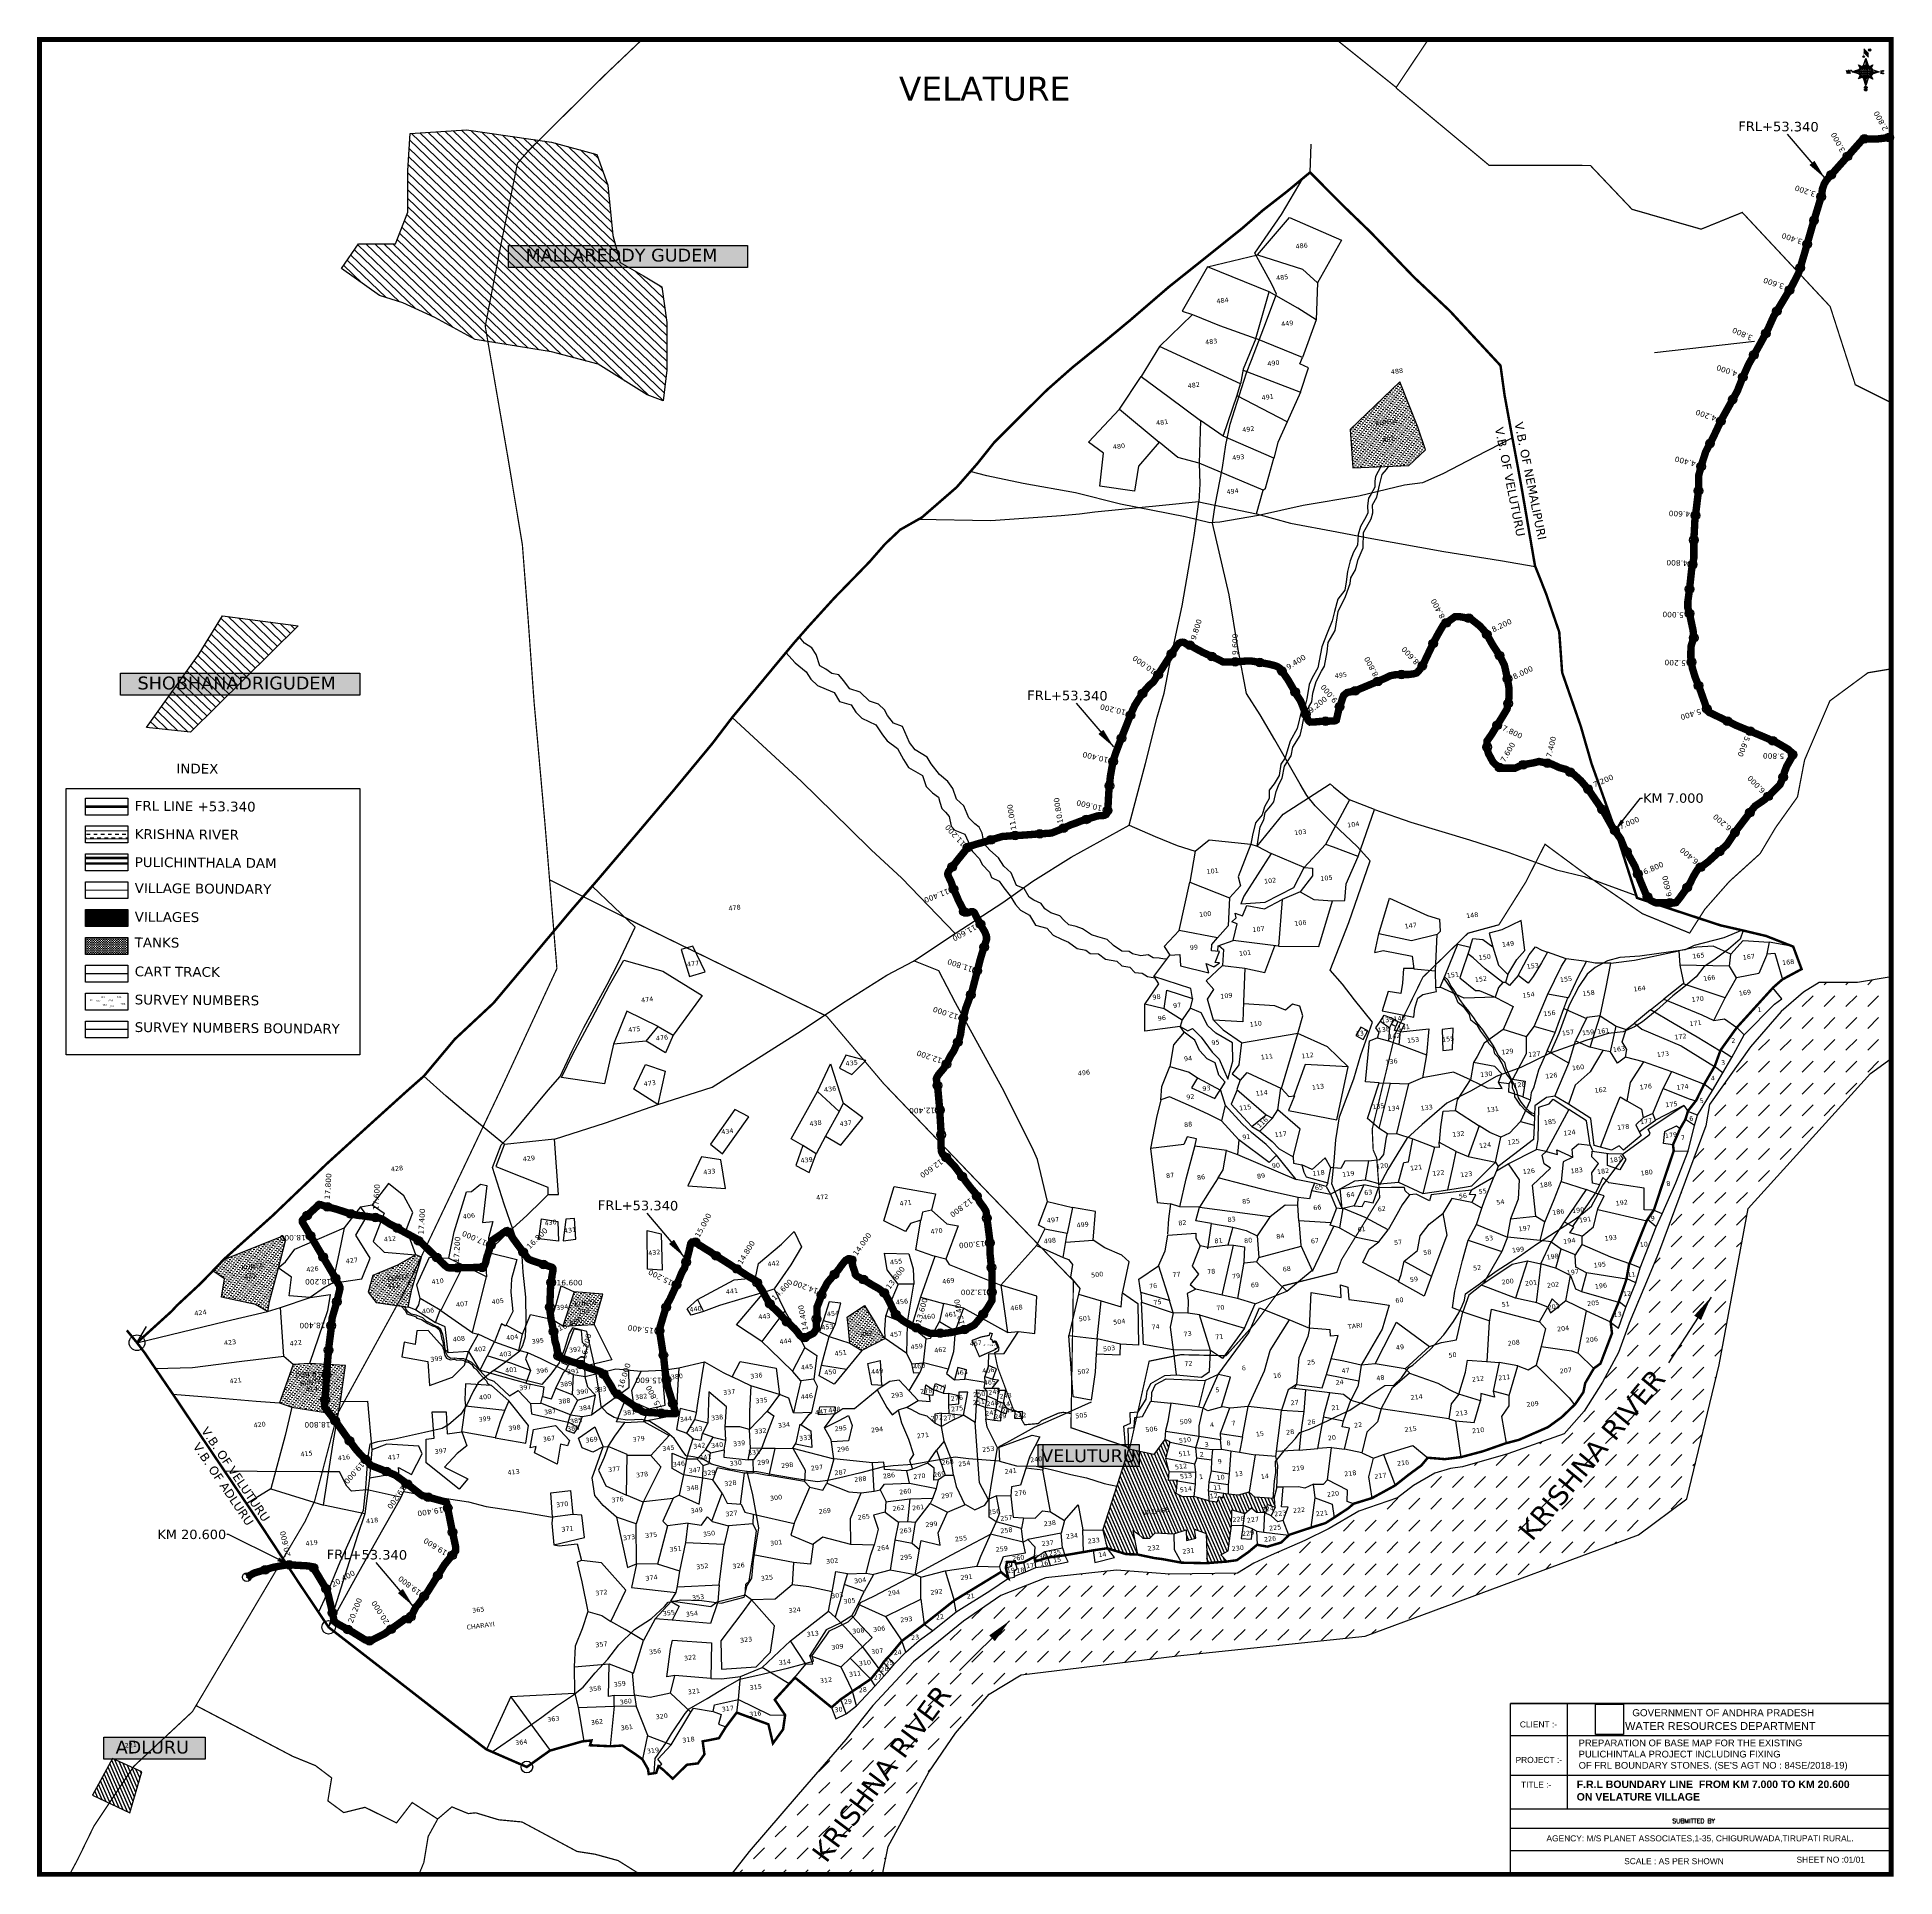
# Model space of a CAD drawing. Header units: inches. Extents: x 390077 to 397592, y 1846625 to 1854066.
import ezdxf
from ezdxf import colors
from ezdxf.entities.mleader import LeaderData, LeaderLine
from ezdxf.math import Vec2, Vec3

# ---------------------------------------------------------------- set-up
doc = ezdxf.new("R2010")
doc.units = ezdxf.units.IN
doc.header["$MEASUREMENT"] = 0
doc.header["$PDMODE"] = 32
doc.header["$PDSIZE"] = 35
for name, color, linetype in [('BND', 6, 'Continuous'), ('bord', 1, 'Continuous'), ('FRL', 3, 'Continuous'), ('NALA', 4, 'Continuous'), ('points', 161, 'Continuous'), ('ROAD', 1, 'Continuous'), ('ROADS', 50, 'Continuous'), ('SY.AREA', 7, 'Continuous'), ('TABLE', 7, 'Continuous'), ('TEXT', 7, 'Continuous'), ('VILLAGE AREA', 1, 'Continuous'), ('WATER', 4, 'Continuous')]:
    doc.layers.add(name, color=color, linetype=linetype)
doc.styles.add('I', font='romans.shx', dxfattribs={"width": 0.9, "height": 3})
doc.styles.add('LE', font='arial.ttf', dxfattribs={"height": 3})
doc.styles.get("Standard").update_dxf_attribs({"font": 'verdana.ttf'})
doc.linetypes.add('FENCELINE2', pattern='A,0.25,-0.1,[132,ltypeshp.shx,S=0.1,R=0,X=-0.1,Y=0],-0.1,1', length=1.45)
doc.dimstyles.get("Standard").update_dxf_attribs({"dimtxt": 0.18, "dimasz": 0.18, "dimexe": 0.18, "dimexo": 0.0625, "dimgap": 0.09, "dimtad": 0, "dimtih": 1, "dimtoh": 1, "dimdec": 4, "dimzin": 0, "dimdsep": 46, "dimtxsty": 'Standard', "dimcen": 0.09, "dimadec": 0, "dimazin": 0, "dimtfac": 1, "dimtdec": 4, "dimtofl": 0, "dimtmove": 0, "dimatfit": 3, "dimfxl": 1, "dimtolj": 1, "dimtzin": 0, "dimarcsym": 0})
picture_1 = doc.add_image_def('image1.png', size_in_pixel=(5098, 5519))
pattern_1 = [(7.02084, (390503.155, 1846302.0774), (6.277746, 8.0411745), [7.213549, -7.213549])]
pattern_2 = [(267.297113149, (-8720374.938, 50637915.138), (10.5367255337, -0.497431438), [])]
pattern_3 = [(357.297113149, (-8720374.938, 50637915.138), (0.497431438, 10.5367255337), [])]

# ---------------------------------------------------------------- blocks, each defined once
blk = doc.blocks.new('*X23')
at = {"color": 0, "linetype": 'Continuous'}
for p, q in [((6321.6, 240.5), (6322.3, 241.2)), ((6321.6, 240.3), (6322.3, 241)), ((6321.6, 240.1), (6322.3, 240.8)), ((6321.6, 239.9), (6322.4, 240.7)), ((6321.6, 239.8), (6322.4, 240.6)), ((6321.6, 239.6), (6322.5, 240.5)), ((6321.6, 239.4), (6322.5, 240.3)), ((6321.6, 239.2), (6322.6, 240.2)), ((6321.7, 239.1), (6322.6, 240.1)), ((6321.8, 240.8), (6322.4, 241.4)), ((6321.8, 239), (6322.7, 240)), ((6321.8, 239), (6322.8, 239.9)), ((6321.9, 238.9), (6322.9, 239.8)), ((6322, 238.8), (6323, 239.7)), ((6322.1, 241.3), (6322.4, 241.6)), ((6322.1, 238.7), (6323.1, 239.6)), ((6322.2, 238.6), (6323.1, 239.6)), ((6322.3, 238.5), (6323.2, 239.5)), ((6322.4, 238.5), (6323.3, 239.4)), ((6322.5, 238.4), (6323.4, 239.3)), ((6322.7, 238.4), (6323.6, 239.3)), ((6322.8, 238.3), (6323.7, 239.2)), ((6322.9, 238.3), (6323.8, 239.1)), ((6323.1, 238.2), (6323.9, 239.1)), ((6323.2, 238.2), (6324, 239)), ((6323.3, 238.2), (6324.2, 239)), ((6323.5, 238.1), (6324.3, 238.9)), ((6323.7, 238.1), (6324.4, 238.9)), ((6323.8, 238.1), (6324.6, 238.8)), ((6324.1, 238.2), (6324.7, 238.8)), ((6324.3, 238.3), (6324.9, 238.8)), ((6324.6, 238.3), (6325.1, 238.8)), ((6324.8, 238.4), (6325.2, 238.8)), ((6325.1, 238.5), (6325.4, 238.8)), ((6325.4, 238.6), (6325.6, 238.8))]:
    blk.add_line(p, q, dxfattribs=at)
blk = doc.blocks.new('*X22')
at = {"color": 0, "linetype": 'Continuous'}
for p, q in [((6324.4, 240.3), (6324.5, 240.4)), ((6324.6, 240.3), (6324.8, 240.5)), ((6324.7, 240.2), (6325, 240.5)), ((6324.8, 240.2), (6325.2, 240.6)), ((6325, 240.1), (6325.5, 240.6)), ((6325.1, 240.1), (6325.6, 240.6)), ((6325.2, 240), (6325.8, 240.6)), ((6325.3, 240), (6326, 240.6)), ((6325.4, 239.9), (6326.1, 240.6)), ((6325.5, 239.8), (6326.2, 240.5)), ((6325.6, 239.8), (6326.3, 240.5)), ((6325.7, 239.7), (6326.5, 240.4)), ((6325.9, 239.6), (6326.6, 240.3)), ((6326, 239.5), (6326.7, 240.3)), ((6326, 239.4), (6326.8, 240.2)), ((6326.1, 239.3), (6327, 240.2)), ((6326.2, 239.3), (6327.1, 240.1)), ((6326.3, 239.2), (6327.1, 240)), ((6326.4, 239.1), (6327.2, 239.9)), ((6326.5, 239), (6327.3, 239.8)), ((6326.5, 238.9), (6327.4, 239.7)), ((6326.6, 238.8), (6327.5, 239.6)), ((6326.7, 238.7), (6327.5, 239.5)), ((6326.8, 238.6), (6327.6, 239.4)), ((6326.8, 238.5), (6327.7, 239.3)), ((6326.8, 236.5), (6327.4, 237)), ((6326.9, 238.3), (6327.8, 239.2)), ((6326.9, 238.2), (6327.9, 239.1)), ((6326.9, 236.8), (6327.6, 237.4)), ((6327, 238.1), (6327.8, 239)), ((6327, 237.9), (6327.8, 238.8)), ((6327, 237.8), (6327.8, 238.6)), ((6327, 237.6), (6327.8, 238.4)), ((6327, 237.4), (6327.8, 238.2)), ((6327, 237.3), (6327.8, 238)), ((6327, 237.1), (6327.8, 237.9))]:
    blk.add_line(p, q, dxfattribs=at)
blk = doc.blocks.new('H')
at = {"layer": 'bord', "extrusion": (0.000427885, 0.004792, 0.999988)}
h = blk.add_hatch(dxfattribs=at)
h.set_pattern_fill('LINE', color=8, scale=84.387686, angle=-92.7029, style=0)
h.set_pattern_definition(pattern_2)
h.paths.add_polyline_path([(-625, 665, -0.090992), (-615, 710), (-751, 671)])
h = blk.add_hatch(dxfattribs=at)
h.set_pattern_fill('LINE', color=8, scale=84.387686, angle=-2.7029, style=0)
h.set_pattern_definition(pattern_3)
h.paths.add_polyline_path([(-492, 786, -0.090992), (-448, 775), (-486, 912)])
h = blk.add_hatch(dxfattribs=at)
h.set_pattern_fill('LINE', color=8, scale=84.387686, angle=-2.7029, style=0)
h.set_pattern_definition(pattern_3)
h.paths.add_polyline_path([(-504, 533, -0.090992), (-549, 543), (-510, 406)])
h = blk.add_hatch(dxfattribs=at)
h.set_pattern_fill('LINE', color=8, scale=84.387686, angle=-92.7029, style=0)
h.set_pattern_definition(pattern_2)
h.paths.add_polyline_path([(-246, 647), (-372, 653, -0.090992), (-382, 609)])
for p, q in [((-516, 1087, -1217), (-432, 994, -1217)), ((-865, 701, -1215), (-847, 638, -1215)), ((-847, 700, -1215), (-829, 637, -1215)), ((-829, 699, -1215), (-811, 636, -1215)), ((-829, 699, -1215), (-811, 698, -1215)), ((-811, 698, -1215), (-794, 635, -1215)), ((-752, 665, -1215), (-615, 704, -1215)), ((-627, 794, -1216), (-567, 760, -1216)), ((-627, 794, -1216), (-584, 747, -1215)), ((-599, 731, -1215), (-627, 794, -1216)), ((-538, 774, -1216), (-487, 906, -1216)), ((-519, 1020, -1217), (-435, 927, -1216)), ((-487, 906, -1216), (-493, 780, -1216)), ((-487, 906, -1216), (-448, 769, -1216)), ((-421, 753, -1216), (-359, 781, -1216)), ((-359, 781, -1216), (-405, 739, -1216)), ((-359, 781, -1216), (-392, 721, -1215)), ((-752, 665, -1215), (-625, 659, -1215)), ((-619, 614, -1215), (-752, 665, -1215)), ((-639, 526, -1214), (-606, 585, -1215)), ((-639, 526, -1214), (-593, 568, -1215)), ((-577, 553, -1215), (-639, 526, -1214)), ((-511, 400, -1214), (-549, 537, -1214)), ((-460, 533, -1215), (-511, 400, -1214)), ((-505, 527, -1214), (-511, 400, -1214)), ((-371, 513, -1214), (-431, 546, -1215)), ((-371, 513, -1214), (-414, 560, -1215)), ((-399, 576, -1215), (-371, 513, -1214)), ((-246, 641, -1215), (-383, 603, -1215)), ((-379, 693, -1215), (-246, 641, -1215)), ((-373, 647, -1215), (-246, 641, -1215)), ((-213, 669, -1215), (-217, 601, -1215)), ((-197, 600, -1215), (-194, 668, -1215))]:
    blk.add_line(p, q, dxfattribs=at)
at = {"layer": 'bord', "color": 8, "linetype": 'ByBlock', "extrusion": (0.000427885, 0.004792, 0.999988)}
for p, q in [((-386, 711, -1215), (-605, 722, -1215)), ((-411, 744, -1216), (-578, 752, -1216)), ((-493, 780, -1216), (-505, 527, -1214)), ((-373, 647, -1215), (-625, 659, -1215)), ((-378, 616, -1215), (-623, 628, -1215)), ((-375, 679, -1215), (-620, 691, -1215)), ((-392, 585, -1215), (-611, 595, -1215)), ((-420, 555, -1215), (-587, 562, -1215))]:
    blk.add_line(p, q, dxfattribs=at)
at = {"layer": 'bord', "extrusion": (0.000427885, 0.004792, 0.999988), "elevation": -1212}
for points, const_width in [([(-522, 960), (-516, 1093)], 1.61), ([(-434, 933), (-428, 1066)], 1.61), ([(-870, 707), (-846, 706)], 0.642), ([(-829, 643), (-855, 644)], 0.642), ([(-829, 643), (-821, 678)], 0.642), ([(-811, 642), (-784, 641)], 0.642), ([(-793, 641), (-782, 694)], 0.642), ([(-177, 605), (-226, 607)], 0.706), ([(-223, 676), (-174, 673)], 0.706), ([(-195, 645), (-185, 644)], 0.706)]:
    blk.add_lwpolyline(points, dxfattribs=dict(at, const_width=const_width))
for points, const_width in [([(-414, 1073, 1), (-398, 1058, 1)], 22.3), ([(-530, 950, 1), (-520, 939, 1)], 14.8), ([(-776, 697, 1), (-769, 690, 1)], 8.9), ([(-490, 362, 1), (-498, 369, 1)], 11.1), ([(-180, 618, 1), (-173, 611, 1)], 9.79), ([(-178, 667, 1), (-171, 660, 1)], 9.79), ([(-525, 322, 1), (-533, 329, 1)], 11.1)]:
    blk.add_lwpolyline(points, format="xyb", close=True, dxfattribs=dict(at, const_width=const_width))
for points in [[(-537, 317), (-531, 310), (-520, 307), (-505, 307), (-494, 310), (-486, 318), (-487, 326), (-491, 333), (-494, 336), (-503, 341), (-522, 347), (-530, 352), (-534, 355), (-537, 363), (-537, 373), (-530, 381), (-520, 384), (-504, 384), (-493, 380), (-487, 373)], [(-522, 348), (-526, 354), (-528, 361), (-528, 371), (-526, 375), (-521, 381), (-515, 384)], [(-505, 307), (-499, 312), (-497, 319), (-497, 327), (-501, 335), (-509, 343)]]:
    blk.add_lwpolyline(points, dxfattribs=at)
at = {"layer": 'bord', "extrusion": (0.000427885, 0.004792, 0.999988)}
for centre, radius in [((-406, 1065, -1212), 22.3), ((-498, 659, -1212), 127), ((-525, 944, -1212), 14.8), ((-773, 694, -1212), 8.9), ((-494, 365, -1212), 11.1), ((-177, 615, -1212), 9.79), ((-174, 663, -1212), 9.79), ((-529, 325, -1212), 11.1)]:
    blk.add_circle(centre, radius, dxfattribs=at)
at = {"layer": 'bord', "color": 8, "linetype": 'ByBlock', "extrusion": (0.000427885, 0.004792, 0.999988)}
for centre, radius, start, end in [((-482, 658, -1212), 128, 94.9254, 259.6691), ((-437, 656, -1212), 141, 113.2864, 241.308), ((-316, 651, -1212), 222, 142.5892, 212.0053), ((-560, 662, -1212), 141, 293.2864, 61.308), ((-681, 668, -1212), 222, 322.5892, 32.0053), ((-515, 660, -1212), 128, 274.9254, 79.6691)]:
    blk.add_arc(centre, radius, start, end, dxfattribs=at)
at = {"layer": 'bord', "extrusion": (0.000427885, 0.004792, 0.999988)}
for points in [[(-516, 1093, -1212), (-431, 1000, -1212), (-519, 1026, -1212), (-434, 933, -1212)], [(-864, 707, -1212), (-846, 706, -1212), (-846, 644, -1212), (-829, 643, -1212)], [(-829, 705, -1212), (-811, 704, -1212), (-811, 642, -1212), (-793, 641, -1212)], [(-193, 674, -1212), (-197, 606, -1212), (-213, 675, -1212), (-216, 607, -1212)]]:
    blk.add_solid(points, dxfattribs=at)
at = {"layer": 'bord', "extrusion": (0.000427885, 0.004792, 0.999988), "xscale": 7.977342409717546, "yscale": 7.977342408231451, "zscale": 7.977342408476333, "rotation": 138.0840426661453}
for name, p in [('*X22', (38301, -31929, -1212)), ('*X23', (38314, -31951, -1212))]:
    blk.add_blockref(name, p, dxfattribs=at)

msp = doc.modelspace()

# ---------------------------------------------------------------- hatches: boundary and pattern name
h = msp.add_hatch(color=2)
h.dxf.hatch_style = 1
h.paths.add_polyline_path([(391983.5, 1853224), (392951.1, 1853224), (392951.1, 1853135.1), (391983.5, 1853135.1)])
h = msp.add_hatch(color=2)
h.dxf.hatch_style = 1
h.paths.add_polyline_path([(390414.1, 1851493.4), (391381.7, 1851493.4), (391381.7, 1851404.5), (390414.1, 1851404.5)])
h = msp.add_hatch()
h.set_pattern_fill('DASH', color=4, scale=115.50482)
h.set_pattern_definition([(0, (319645.574, 1496242.185), (14.4381025, 14.4381025), [14.4381025, -14.4381025])])
h.paths.add_polyline_path([(390272.8, 1850856.2), (390272.8, 1850823.4), (390443.8, 1850823.4), (390443.8, 1850856.2)])
h = msp.add_hatch()
h.set_pattern_fill('DASH', color=4, scale=38.501607)
h.set_pattern_definition([(0, (319645.5735, 1496242.185), (4.81270083, 4.81270083), [4.81270083, -4.81270083])])
h.paths.add_polyline_path([(390272.8, 1850424.9), (390272.8, 1850356.4), (390443.8, 1850356.4), (390443.8, 1850424.9)])
h = msp.add_hatch()
h.set_pattern_fill('DASH', color=4, scale=500, angle=45)
h.paths.add_polyline_path([(396842.7, 1849749.6), (396827, 1849662.4), (396744.1, 1849438.2), (396635.8, 1849147.2), (396517.9, 1848864.6), (396474.6, 1848746.2), (396409, 1848626), (396335.1, 1848509), (396254.3, 1848417.1), (396026.7, 1848336.1), (395843.1, 1848284), (395795.2, 1848276.2), (395731.5, 1848257.9), (395645.2, 1848207.4), (395580.7, 1848158.7), (395423.7, 1848103.6), (395304.2, 1848033.8), (395205.7, 1847985.1), (395069.7, 1847925.5), (394998.5, 1847894.3), (394932.4, 1847853.5), (394657.7, 1847849.7), (394443.5, 1847865.1), (394158.1, 1847834.1), (393974.8, 1847763.5), (393824.4, 1847659.5), (393622.8, 1847494.9), (393458.2, 1847317.9), (393348.5, 1847179.9), (393155.3, 1846958), (392957.7, 1846727.4), (392884.5, 1846635), (393496.1, 1846635), (393519.8, 1846747.4), (393684.8, 1847048.3), (393792.4, 1847206), (393928.7, 1847363.6), (394057.8, 1847442.4), (394690.4, 1847518.3), (395448.9, 1847598.5), (396554.7, 1848008.1), (396750.1, 1848154.6), (396882.2, 1848696.2), (396998.6, 1849328), (397493.6, 1849874.6), (397577.3, 1849935.8), (397577.3, 1850265.4), (397440.6, 1850242.4), (397285.9, 1850243.2), (397222.7, 1850203.9), (397132.9, 1850125.4), (397007.8, 1849982.1)])
h.paths.add_polyline_path([(393274.5, 1846646.9), (393836.2, 1847399.6), (393736.5, 1847473.9), (393174.8, 1846721.3)], flags=24)
h.paths.add_polyline_path([(396128.2, 1847948.4), (396727.2, 1848671.8), (396631.4, 1848751.1), (396032.4, 1848027.7)], flags=24)
h = msp.add_hatch(color=2)
h.dxf.hatch_style = 1
h.paths.add_polyline_path([(394125.9, 1848373.9), (394535.5, 1848373.9), (394535.5, 1848285), (394125.9, 1848285)])
h = msp.add_hatch(color=2)
h.dxf.hatch_style = 1
h.paths.add_polyline_path([(390347.2, 1847190.3), (390756.7, 1847190.3), (390756.7, 1847101.4), (390347.2, 1847101.4)])
at = {"layer": 'VILLAGE AREA'}
h = msp.add_hatch(dxfattribs=at)
h.set_pattern_fill('ANSI31', color=256, scale=200, angle=91.19042, style=0)
h.set_pattern_definition([(136.1904153, (863.856, 667.981), (-17.3065976, -18.0411108), [])])
h.paths.add_polyline_path([(391307.7, 1853130.7), (391377.2, 1853230), (391526.3, 1853230), (391576, 1853359), (391576, 1853527.7), (391585.9, 1853676.6), (391814.4, 1853691.5), (392157.2, 1853641.9), (392341.1, 1853592.2), (392385.8, 1853468.2), (392405.7, 1853264.7), (392435.5, 1853155.5), (392529.9, 1853101), (392604.4, 1853056.3), (392624.3, 1852912.4), (392624.3, 1852718.9), (392609.4, 1852594.8), (392544.8, 1852619.6), (392346, 1852743.7), (392157.2, 1852793.3), (391849.2, 1852842.9), (391685.3, 1852932.2), (391556.1, 1852991.8), (391461.7, 1853021.6)])
h = msp.add_hatch(dxfattribs=at)
h.set_pattern_fill('ANSI31', color=256, scale=200, angle=91.19042, style=0)
h.set_pattern_definition([(136.1904153, (417.437, 59.59), (-17.3065976, -18.0411108), [])])
h.paths.add_polyline_path([(390826.1, 1851726.2), (391133, 1851685.5), (390697.5, 1851254.6), (390518.8, 1851274.4), (390731.6, 1851572)])
at = {"layer": 'VILLAGE AREA', "linetype": 'ByBlock'}
h = msp.add_hatch(dxfattribs=at)
h.set_pattern_fill('ANSI31', color=256, scale=34.168973, angle=68.54643)
h.set_pattern_definition([(113.5464313, (265390.05, 1221433.0734), (-3.91549369, -1.706279376), [])])
h.paths.add_polyline_path([(390443.8, 1850469), (390443.8, 1850537.6), (390272.8, 1850537.6), (390272.8, 1850469)])
h = msp.add_hatch(dxfattribs=at)
h.set_pattern_fill('ANSI31', color=256, scale=100, angle=68.5464313)
h.paths.add_polyline_path([(394816.4, 1848145.3), (394757.1, 1848164), (394711.2, 1848161.7), (394685.1, 1848176.2), (394690.7, 1848229.9), (394654.4, 1848228), (394656.1, 1848263.5), (394643.4, 1848317.2), (394661, 1848385.1), (394638.4, 1848394.6), (394594.8, 1848332.9), (394493, 1848354.3), (394388.4, 1848027.8), (394405.4, 1847954), (394482.8, 1847930.2), (394529.2, 1847928.7), (394511.4, 1848025.4), (394532.5, 1848010.9), (394550, 1847994.3), (394578.2, 1847994.5), (394600.3, 1848016.5), (394675.5, 1848012), (394725.9, 1848028.7), (394726.9, 1847985.2), (394765, 1847994.3), (394759.3, 1848031.7), (394806.2, 1848014.3), (394809.9, 1847893.9), (394888.3, 1847900.1), (394891.1, 1847900.5), (394865.6, 1847928.1), (394895.1, 1847943.9), (394908.7, 1848044.9), (394910.4, 1848108.9), (394962.9, 1848094.9), (394989.5, 1848117), (395009.2, 1848100.6), (395049.3, 1848098.4), (395054.7, 1848130.5), (395085.2, 1848120.5), (395083.1, 1848155.5), (395002.9, 1848160.6), (394980.5, 1848181), (394935.7, 1848168.3), (394895.8, 1848173.3), (394877.4, 1848176.1), (394874.1, 1848157.5), (394857.4, 1848164), (394852.6, 1848141.9)])
h.paths.add_polyline_path([(394545.8, 1848082.3), (394666.9, 1848097.2), (394663.3, 1848126.4), (394542.2, 1848111.5)], flags=24)
h.paths.add_polyline_path([(395027.8, 1848095.5), (395086.6, 1848102.7), (395083.1, 1848131.5), (395024.2, 1848124.2)], flags=9)
h = msp.add_hatch(dxfattribs=at)
h.set_pattern_fill('ANSI31', color=256, scale=100, angle=68.5464313)
h.paths.add_polyline_path([(390300.6, 1846955), (390451.9, 1846883.5), (390500.9, 1847049.7), (390382, 1847103)])
at = {"layer": 'WATER'}
h = msp.add_hatch(dxfattribs=at)
h.set_pattern_fill('DASH', color=256, scale=2.271984, angle=7.02084, style=0)
h.set_pattern_definition(pattern_1)
h.paths.add_polyline_path([(395589.5, 1852672.3), (395388.1, 1852478.8), (395399.6, 1852324.7), (395626.7, 1852333.8), (395693.3, 1852396.8), (395663, 1852489.4)])
h.paths.add_polyline_path([(395487.2, 1852488.7), (395585.8, 1852500.9), (395582.3, 1852529.5), (395483.7, 1852517.4)], flags=24)
h.paths.add_polyline_path([(395516.1, 1852421.3), (395569.5, 1852427.9), (395566, 1852456.6), (395512.6, 1852450.1)], flags=24)
h = msp.add_hatch(dxfattribs=at)
h.set_pattern_fill('DASH', color=256, scale=2.271984, angle=7.02084, style=0)
h.set_pattern_definition(pattern_1)
h.paths.add_polyline_path([(391080.3, 1849196.1), (391072.3, 1849217.7), (390831.7, 1849121.8), (390787.5, 1849076), (390834.9, 1849043.7), (390822.7, 1848970.1), (390960, 1848939.6), (391009.1, 1848912.4), (391015.6, 1848950.3), (391052.2, 1849087.1)])
h.paths.add_polyline_path([(391631.3, 1849131), (391608.5, 1849141.3), (391535, 1849099.7), (391434.2, 1849057.2), (391415.9, 1848990.3), (391448.8, 1848947.8), (391578.3, 1848929.6), (391593, 1849001.5)])
h.paths.add_polyline_path([(390900.2, 1849073.2), (390998.8, 1849085.4), (390995.3, 1849114), (390896.7, 1849101.9)], flags=24)
h.paths.add_polyline_path([(390911, 1849038), (390964.4, 1849044.6), (390960.8, 1849073.4), (390907.4, 1849066.8)], flags=24)
h.paths.add_polyline_path([(391490, 1849028.1), (391588.5, 1849040.3), (391585, 1849069), (391486.4, 1849056.8)], flags=24)
h.paths.add_polyline_path([(391490.1, 1848999.3), (391543.4, 1849005.9), (391539.9, 1849034.2), (391486.7, 1849027.6)], flags=24)
h = msp.add_hatch(dxfattribs=at)
h.set_pattern_fill('DASH', color=256, scale=2.271984, angle=7.02084, style=0)
h.set_pattern_definition(pattern_1)
h.paths.add_polyline_path([(392365.3, 1848982.5), (392249.7, 1848991.8), (392204, 1848852.9), (392330.7, 1848859.2)])
h.paths.add_polyline_path([(392247.8, 1848924.1), (392346.4, 1848936.3), (392342.8, 1848964.9), (392244.3, 1848952.8)], flags=24)
h.paths.add_polyline_path([(392259.7, 1848894.6), (392313.1, 1848901.2), (392309.6, 1848930), (392256.2, 1848923.4)], flags=24)
h = msp.add_hatch(dxfattribs=at)
h.set_pattern_fill('DASH', color=256, scale=2.271984, angle=7.02084, style=0)
h.set_pattern_definition(pattern_1)
h.paths.add_polyline_path([(393466.3, 1848868.6), (393423.5, 1848935.7), (393354.3, 1848888.6), (393358.1, 1848857.9), (393364.3, 1848783.7), (393413.3, 1848753.7), (393507.3, 1848802.6), (393496.2, 1848815.2)])
h.paths.add_polyline_path([(393405.5, 1848803.9), (393458.9, 1848810.5), (393455.3, 1848839.3), (393401.9, 1848832.7)], flags=24)
h = msp.add_hatch(dxfattribs=at)
h.set_pattern_fill('DASH', color=256, scale=2.271984, angle=7.02084, style=0)
h.set_pattern_definition(pattern_1)
h.paths.add_polyline_path([(391324.2, 1848693), (391178.4, 1848701.5), (391113, 1848697.1), (391097.4, 1848655.4), (391057.1, 1848542.7), (391107.4, 1848525.1), (391294, 1848494.7), (391303.9, 1848549.4)])
h.paths.add_polyline_path([(391161.2, 1848608.8), (391259.7, 1848621), (391256.2, 1848649.7), (391157.6, 1848637.5)], flags=24)
h.paths.add_polyline_path([(391164.8, 1848579.4), (391218.1, 1848586), (391214.6, 1848614.3), (391161.3, 1848607.7)], flags=24)

# ---------------------------------------------------------------- linework, layer by layer
at = {"color": 0, "const_width": 20}
msp.add_lwpolyline([(390086.8, 1854056.4), (397577.3, 1854056.4), (397577.3, 1846635), (390086.8, 1846635)], close=True, dxfattribs=at)
at = {"const_width": 0.175}
msp.add_lwpolyline([(397577.3, 1854056.4), (397363.4, 1854056.4), (397363.4, 1853824), (397577.3, 1853824)], close=True, dxfattribs=at)
at = {"color": 2}
for points in [[(391983.5, 1853224), (392951.1, 1853224), (392951.1, 1853135.1), (391983.5, 1853135.1)], [(390414.1, 1851493.4), (391381.7, 1851493.4), (391381.7, 1851404.5), (390414.1, 1851404.5)], [(394125.9, 1848373.9), (394535.5, 1848373.9), (394535.5, 1848285), (394125.9, 1848285)], [(390347.2, 1847190.3), (390756.7, 1847190.3), (390756.7, 1847101.4), (390347.2, 1847101.4)]]:
    msp.add_lwpolyline(points, close=True, dxfattribs=at)
at = {"color": 190}
msp.add_lwpolyline([(397024, 1852835), (396619.3, 1852789.8)], dxfattribs=at)
at = {"color": 0}
for points in [[(390194.4, 1851027), (391381.8, 1851027), (391381.8, 1849949.4), (390194.4, 1849949.4)], [(390272.8, 1850988.3), (390443.8, 1850988.3), (390443.8, 1850919.8), (390272.8, 1850919.8)], [(390272.8, 1850875.6), (390443.8, 1850875.6), (390443.8, 1850807.1), (390272.8, 1850807.1)], [(390272.8, 1850763), (390443.8, 1850763), (390443.8, 1850694.4), (390272.8, 1850694.4)], [(390272.8, 1850650.3), (390443.8, 1850650.3), (390443.8, 1850581.7), (390272.8, 1850581.7)], [(390272.8, 1850537.6), (390443.8, 1850537.6), (390443.8, 1850469), (390272.8, 1850469)], [(390272.8, 1850424.9), (390443.8, 1850424.9), (390443.8, 1850356.4), (390272.8, 1850356.4)], [(390272.8, 1850312.2), (390443.8, 1850312.2), (390443.8, 1850243.7), (390272.8, 1850243.7)], [(390272.8, 1850199.5), (390443.8, 1850199.5), (390443.8, 1850131), (390272.8, 1850131)], [(390272.8, 1850086.8), (390443.8, 1850086.8), (390443.8, 1850018.3), (390272.8, 1850018.3)]]:
    msp.add_lwpolyline(points, close=True, dxfattribs=at)
at = {"color": 4, "const_width": 3.85}
for points in [[(390443.8, 1850856.2), (390272.8, 1850856.2)], [(390443.8, 1850823.4), (390272.8, 1850823.4)]]:
    msp.add_lwpolyline(points, dxfattribs=at)
at = {"color": 0, "linetype": 'FENCELINE2', "ltscale": 80, "const_width": 10.3}
for points in [[(390443.8, 1850745.9), (390272.8, 1850745.9)], [(390443.8, 1850723.7), (390272.8, 1850723.7)]]:
    msp.add_lwpolyline(points, dxfattribs=at)
at = {"color": 4}
for points in [[(397577.3, 1850265.4), (397440.6, 1850242.4), (397285.9, 1850243.2), (397222.7, 1850203.9), (397132.9, 1850125.4), (397007.8, 1849982.1), (396842.7, 1849749.6), (396827, 1849662.4), (396744.1, 1849438.2), (396635.8, 1849147.2), (396517.9, 1848864.6), (396474.6, 1848746.2), (396409, 1848626), (396335.1, 1848509), (396254.3, 1848417.1), (396026.7, 1848336.1), (395843.1, 1848284), (395795.2, 1848276.2), (395731.5, 1848257.9), (395645.2, 1848207.4), (395580.7, 1848158.7), (395423.7, 1848103.6), (395304.2, 1848033.8), (395205.7, 1847985.1), (395069.7, 1847925.5), (394998.5, 1847894.3), (394932.4, 1847853.5), (394657.7, 1847849.7), (394443.5, 1847865.1), (394158.1, 1847834.1), (393974.8, 1847763.5), (393824.4, 1847659.5), (393622.8, 1847494.9), (393458.2, 1847317.9), (393348.5, 1847179.9), (393155.3, 1846958), (392957.7, 1846727.4), (392884.5, 1846635)], [(393496.1, 1846635), (393519.8, 1846747.4), (393684.8, 1847048.3), (393792.4, 1847206), (393928.7, 1847363.6), (394057.8, 1847442.4), (394690.4, 1847518.3), (395448.9, 1847598.5), (396554.7, 1848008.1), (396750.1, 1848154.6), (396882.2, 1848696.2), (396998.6, 1849328), (397493.6, 1849874.6), (397577.3, 1849935.8)]]:
    msp.add_lwpolyline(points, dxfattribs=at)
msp.add_lwpolyline([(396037.8, 1847325.7), (397577.3, 1847325.7), (397577.3, 1846635), (396037.8, 1846635)], close=True)
at = {"color": 5}
for centre, radius in [((390480.7, 1848785.6), 31.7), ((391256.1, 1847634.3), 27.5), ((392057.9, 1847069.3), 23.6)]:
    msp.add_circle(centre, radius, dxfattribs=at)
at = {"layer": 'BND'}
for points in [[(395226.5, 1853519.5), (395230.4, 1853633.6)], [(390480.7, 1848785.6), (390518.5, 1848851.1)]]:
    msp.add_lwpolyline(points, dxfattribs=at)
at = {"layer": 'BND', "lineweight": 30}
for points, const_width in [([(390480.7, 1848785.6), (390622, 1848913.9), (390641.5, 1848935.4), (390736.9, 1849024), (390786.5, 1849074.9), (390835, 1849125.3), (391030.8, 1849300.8), (391249, 1849509.8), (391441.6, 1849684.9), (391571.2, 1849802.2), (391641.4, 1849864), (391766.6, 1850013.4), (391922.7, 1850159.1), (392064.6, 1850328), (392239.2, 1850536.4), (392339.2, 1850651.7), (392509.4, 1850851.6), (392650.7, 1851018.8), (392808.4, 1851209.3), (392888.3, 1851314.2), (393059.1, 1851520.5), (393139.3, 1851616.8), (393197, 1851682.5), (393302.2, 1851798.3), (393401.5, 1851900.1), (393445.1, 1851945.1), (393506.3, 1852015.3), (393568.4, 1852074.1), (393656, 1852123.7), (393796.4, 1852245.6), (393880.2, 1852341.2), (393947.5, 1852425.6), (394065.5, 1852543.9), (394163.4, 1852640.6), (394265.7, 1852730.9), (394396.3, 1852836.5), (394498.2, 1852921), (394653.9, 1853055.1), (394796.2, 1853168.5), (394952.5, 1853293.7), (395034.9, 1853365.6), (395134.1, 1853442.8), (395226.5, 1853519.5), (395356.1, 1853388.8), (395470.4, 1853278.4), (395648.1, 1853094.3), (395792.6, 1852958.3), (395996.9, 1852738), (396013.3, 1852618.8), (396045, 1852445.2), (396065.5, 1852335.9), (396082.9, 1852240.5), (396136.4, 1851928.5), (396181.3, 1851815.2), (396234.6, 1851660), (396246.4, 1851496.2), (396321.9, 1851278.4), (396364.6, 1851129.6), (396460.5, 1850861.6), (396549.2, 1850584.8), (396886.7, 1850473.8), (396979.2, 1850452.7), (397071.8, 1850430.6), (397181.1, 1850387.7), (397215, 1850296.7), (397136.8, 1850254.6), (397099.7, 1850221.9), (396952.8, 1850060.2), (396887.1, 1849968.8), (396863.7, 1849904.2), (396820.7, 1849830.7), (396788.5, 1849765.4), (396755.8, 1849723.5), (396744.9, 1849688.6), (396723.5, 1849651.3), (396694.7, 1849586.1), (396697.7, 1849561.6), (396648.5, 1849415.9), (396617.6, 1849322.6), (396588.3, 1849278.9), (396517, 1849101.3), (396506.1, 1849040.5), (396473.4, 1848945.5), (396442.3, 1848870.6), (396448, 1848823.7), (396401.4, 1848701.1), (396374.6, 1848681.6), (396339.7, 1848622.1), (396332.3, 1848585.5), (396299.2, 1848537), (396244.6, 1848484.3), (396188.9, 1848443.9), (396071.8, 1848392.7), (396017.2, 1848378.4), (395926.9, 1848346.7), (395836.7, 1848322.6), (395771.6, 1848314.6), (395702.7, 1848320.2), (395676.7, 1848289), (395624.5, 1848250.8), (395570.7, 1848208.2), (395477.9, 1848157.3), (395402.7, 1848134.2), (395380.5, 1848115.3), (395325.9, 1848079.4), (395288.8, 1848055.8), (395231, 1848037.9), (395142.2, 1848008.5), (395109.6, 1847977.3), (395053.8, 1847960.5), (395012.3, 1847968.2), (394977.9, 1847939.3), (394930.2, 1847905.8), (394888.3, 1847900.1), (394806.9, 1847893.7), (394706.7, 1847895.7), (394627.4, 1847910.5), (394597.7, 1847914.1), (394529.2, 1847928.7), (394482.8, 1847930.2), (394405.4, 1847954), (394349.6, 1847945.7), (394309.9, 1847938.7), (394234, 1847925.8), (394165.3, 1847916.3), (394114.4, 1847900.3), (394110.6, 1847919.3), (394069.1, 1847897.8), (394036.4, 1847891.7), (394033.1, 1847899.9), (394000.4, 1847898.5), (393995.6, 1847874.8), (394005.9, 1847833), (393976.1, 1847858), (393786.1, 1847742.3), (393665.1, 1847646.1), (393575.3, 1847579.2), (393529.7, 1847524.3), (393514.5, 1847508.7), (393502.3, 1847494.9), (393481, 1847463.6), (393449.3, 1847424.8), (393375.3, 1847375.7), (393327.6, 1847342.6), (393290.5, 1847310.4)], 10), ([(390443.8, 1850616), (390272.8, 1850616)], 3.42), ([(393290.5, 1847310.4), (393142.7, 1847430.9), (393060.9, 1847341.5), (393102.9, 1847279.5), (393094.5, 1847221.3), (393053.5, 1847164.9), (393035.2, 1847242), (392907, 1847289.4), (392861.9, 1847229.4), (392834.9, 1847185.7), (392769.2, 1847172.9), (392776.3, 1847120.7), (392749.9, 1847083.8), (392705.5, 1847078.4), (392648.1, 1847022), (392607.9, 1847059.4), (392590.1, 1847072.6), (392581.4, 1847045.4), (392550.9, 1847040.9), (392547.8, 1847061.4), (392525.5, 1847100.3), (392499.6, 1847119.3), (392444.6, 1847156.2), (392395.4, 1847153.2), (392313.5, 1847157.2), (392319.2, 1847176.7), (392282, 1847172.8), (392150.7, 1847135.2), (392057.9, 1847069.3), (391894, 1847140.6), (391764, 1847240.2), (391560.6, 1847398.4), (391256.1, 1847634.3), (391134.8, 1847815.3), (390945.9, 1848101.9), (390786, 1848338.9), (390626, 1848577.2), (390511.9, 1848744.4), (390480.7, 1848785.6), (390439.5, 1848835.6)], 10)]:
    msp.add_lwpolyline(points, dxfattribs=dict(at, const_width=const_width))
msp.add_lwpolyline([(395226.5, 1853519.5), (395226.5, 1853519.5)], dxfattribs=at)
at = {"layer": 'FRL', "color": 84}
for points, const_width in [([(390924.6, 1847837.4), (390955.1, 1847854), (391031.8, 1847877), (391056.1, 1847881.6), (391089.6, 1847887.4), (391132.7, 1847885), (391145.7, 1847884.2), (391161.6, 1847883.5), (391173.5, 1847882.4), (391190.9, 1847879.3), (391193.2, 1847877), (391196.1, 1847871.5), (391199.7, 1847866.9), (391203.2, 1847860.1), (391207.8, 1847852.7), (391214.9, 1847841.3), (391221.8, 1847829.3), (391247.4, 1847787.4), (391250.3, 1847778.2), (391252.9, 1847771.8), (391266.4, 1847715.1), (391278.6, 1847658.3), (391280.8, 1847656.5), (391283.7, 1847654.6), (391286.3, 1847652.4), (391289.6, 1847649.9), (391354.1, 1847614.1), (391403.1, 1847583.9), (391417.1, 1847579.1), (391419.7, 1847579.1), (391421.1, 1847579.1), (391426.3, 1847579.5), (391440, 1847586.9), (391480.9, 1847607.3), (391522.5, 1847636.8), (391558.4, 1847662.6), (391560.1, 1847664.3), (391562.7, 1847666.6), (391565, 1847667.9), (391567.6, 1847668.5), (391568.9, 1847668.5), (391571.9, 1847668.2), (391573.2, 1847668.2), (391574.8, 1847667.6), (391577.5, 1847666.9), (391578.5, 1847665.9), (391579.4, 1847665.9), (391581.1, 1847665.9), (391582.4, 1847667.6), (391584.4, 1847671.8), (391586.3, 1847674.8), (391591.9, 1847683.6), (391605.6, 1847709.5), (391609.4, 1847717.4), (391620.1, 1847729.1), (391627.2, 1847738.9), (391654.9, 1847776), (391660, 1847783.5), (391666.5, 1847794.3), (391678.2, 1847812.5), (391718.5, 1847877.6), (391725.1, 1847888.3), (391768.4, 1847941.6), (391770, 1847943.5), (391770.3, 1847945.3), (391770.3, 1847947.6), (391770.3, 1847954.1), (391770, 1847959.3), (391753.7, 1848036), (391733.3, 1848138.4), (391732.5, 1848139.3), (391731.2, 1848140.7), (391638, 1848166.5), (391635.4, 1848166.9), (391631.2, 1848169.1), (391627.4, 1848171.9), (391619.9, 1848178), (391568.9, 1848218.4), (391532.9, 1848244.6), (391530, 1848246.7), (391525.2, 1848249.9), (391497.9, 1848261.6), (391433.4, 1848286.8), (391427.4, 1848289.2), (391425, 1848290.9), (391412.9, 1848305.6), (391381.6, 1848337), (391366.4, 1848354.2), (391355.2, 1848369.1), (391332.6, 1848399.6), (391283.8, 1848468), (391244.7, 1848518.1), (391242.7, 1848521.1), (391240.8, 1848524.9), (391240.3, 1848530.3), (391239.8, 1848534.2), (391245.4, 1848609.8), (391246.1, 1848636.1), (391246.7, 1848651.3), (391256.5, 1848765.1), (391265.7, 1848837.6), (391265.7, 1848843.7), (391265.7, 1848853.2), (391267, 1848859.7), (391267.8, 1848865.7), (391269.1, 1848873.1), (391270.4, 1848886.5), (391287.8, 1848945.9), (391301.3, 1849001.6), (391301.3, 1849005.5), (391301.3, 1849008.2), (391301.3, 1849011.7), (391299.6, 1849015.5), (391297.9, 1849019.6), (391295.8, 1849022.2), (391290.2, 1849032.1), (391286.7, 1849041.1), (391283.3, 1849047.4), (391243, 1849115.9), (391176.4, 1849228.6), (391158.7, 1849258.5), (391149.7, 1849273.5), (391149.4, 1849275.9), (391149.4, 1849278), (391149.4, 1849280), (391150.6, 1849282.1), (391151.7, 1849283.5), (391154.9, 1849287.4), (391162.9, 1849294.4), (391210, 1849337.5), (391212.5, 1849340.6), (391214.5, 1849343.2), (391216.3, 1849344.4), (391218.8, 1849344.4), (391220.6, 1849344.4), (391223.3, 1849344), (391225.9, 1849343.2), (391228.1, 1849342.3), (391232.5, 1849340.9), (391238.1, 1849338.7), (391287.6, 1849325.6), (391351, 1849304.8), (391358, 1849304.1), (391364.5, 1849302.6), (391372.9, 1849300.8), (391390.2, 1849299.1), (391447.9, 1849291.2), (391453.8, 1849290.7), (391463, 1849288.7), (391468.7, 1849286.5), (391478.1, 1849282), (391504.1, 1849264.8), (391523.2, 1849255.6), (391542.3, 1849243.6), (391598.1, 1849213.2), (391606, 1849208.9), (391611.9, 1849205.6), (391616.4, 1849202.2), (391620.9, 1849196.9), (391631, 1849189.8), (391672, 1849150.3), (391724, 1849100.6), (391727.3, 1849097.3), (391731.3, 1849094.2), (391735.1, 1849091.5), (391737.4, 1849089.7), (391740.3, 1849088.6), (391743.4, 1849088.4), (391748.1, 1849088.4), (391771.8, 1849088.3), (391780, 1849088.6), (391792.8, 1849088.6), (391868.2, 1849090.1), (391875.5, 1849090.1), (391879.3, 1849090.1), (391880.3, 1849090.4), (391881.6, 1849090.7), (391883.2, 1849092.3), (391885.4, 1849095.5), (391887.6, 1849100.3), (391890.2, 1849107), (391892.1, 1849112.4), (391893, 1849118.7), (391896.8, 1849134), (391900, 1849142.9), (391902.3, 1849150.5), (391909.9, 1849173.5), (391916.9, 1849195), (391917.5, 1849198.3), (391919, 1849200), (391920.6, 1849201.2), (391924.3, 1849203.7), (391927.2, 1849205.8), (391952.4, 1849222.7), (391961.6, 1849229.8), (391970.1, 1849235.1), (391974, 1849238), (391977.2, 1849238.6), (391979.6, 1849235.9), (391981.9, 1849233.9), (391985.2, 1849230.6), (391989.6, 1849227.4), (392001.1, 1849208.6), (392027.9, 1849172.3), (392059.7, 1849129.6), (392062, 1849126.6), (392064.6, 1849124.3), (392069.1, 1849121.7), (392079.9, 1849117.2), (392157.9, 1849091.3), (392161.4, 1849089.1), (392162.6, 1849087.7), (392163.5, 1849085.6), (392163.5, 1849081.9), (392163.5, 1849076.5), (392159.2, 1849054), (392158.8, 1849047.9), (392158, 1849038.5), (392155.4, 1849024.9), (392153.1, 1848999.8), (392152.4, 1848975.3), (392150.5, 1848926.6), (392150.5, 1848921.3), (392152, 1848915.6), (392152, 1848908.4), (392153.4, 1848899.7), (392155.8, 1848879.6), (392160.1, 1848860.9), (392168.8, 1848815.1), (392171.7, 1848791.1), (392177.4, 1848774.3), (392184.4, 1848733.9), (392186.8, 1848730), (392188, 1848728.2), (392190.4, 1848725.8), (392194.3, 1848724.9), (392198.5, 1848723.7), (392203, 1848721.6), (392211.7, 1848718.9), (392218.6, 1848716.2), (392224.9, 1848714.1), (392236.6, 1848709.3), (392273.3, 1848698.7), (392282.6, 1848695.1), (392289.8, 1848691.2), (392303.9, 1848685.2), (392354.5, 1848669.1), (392360.1, 1848666.4), (392363.1, 1848664), (392365.7, 1848661.3), (392368.2, 1848658.7), (392371.1, 1848654.4), (392374.8, 1848650.1), (392377.8, 1848644.5), (392393.1, 1848619.3), (392396.3, 1848614.5), (392400.3, 1848608.6), (392403, 1848602.2), (392412.5, 1848585.3), (392414.7, 1848583.2), (392419.5, 1848580.4), (392426.5, 1848576.2), (392430.1, 1848572.6), (392441, 1848565.9), (392452.3, 1848557.4), (392480.2, 1848538.6), (392523.9, 1848508.1), (392525.4, 1848507.1), (392530.7, 1848505.4), (392534.3, 1848504.3), (392538.9, 1848503.7), (392541.9, 1848503.7), (392546.6, 1848503.7), (392552.3, 1848503.2), (392632.6, 1848498.8), (392637.3, 1848498.5), (392641.9, 1848498.1), (392646.8, 1848498), (392650.5, 1848498), (392655.2, 1848498), (392657.4, 1848498.1), (392658.4, 1848498.6), (392659.4, 1848500), (392659.5, 1848501.1), (392659.5, 1848503.1), (392659.4, 1848505.2), (392658.3, 1848508.2), (392651.6, 1848529.3), (392646.4, 1848546.9), (392627.9, 1848606), (392625.2, 1848620.3), (392618, 1848663.9), (392611.5, 1848725.6), (392597.3, 1848817.5), (392595.7, 1848825.5), (392594.9, 1848832.2), (392596.1, 1848845.7), (392607.7, 1848885.2), (392618.2, 1848919.8), (392627.1, 1848944.7), (392636.7, 1848960.8), (392674.7, 1849044), (392681.9, 1849062.6), (392688.4, 1849076.2), (392695.6, 1849086.7), (392714.7, 1849158.6), (392720.7, 1849186.3), (392724.3, 1849190.8), (392726.8, 1849193.3), (392729.8, 1849193.3), (392732.8, 1849193.8), (392735.9, 1849193.8), (392738.9, 1849193.3), (392742.4, 1849190.8), (392746.9, 1849187.3), (392753, 1849182.7), (392755.5, 1849180.2), (392758.5, 1849178.2), (392764.1, 1849175.7), (392771.1, 1849170.7), (392801.9, 1849152.1), (392809.1, 1849146.4), (392819.8, 1849139.9), (392830.6, 1849132.8), (392883.1, 1849099.5), (392888.5, 1849095.9), (392895.7, 1849090.9), (392902, 1849087.8), (392918.1, 1849077), (392951.8, 1849055), (392985.2, 1849036), (392988.4, 1849032.8), (392990.4, 1849028), (392994.8, 1849021.2), (392999.6, 1849012), (393009.6, 1848997.6), (393032.5, 1848955.9), (393036.9, 1848949.1), (393041.7, 1848941.9), (393052.9, 1848928.3), (393062.1, 1848920.7), (393078.5, 1848904.7), (393108.2, 1848871.4), (393118.6, 1848863.4), (393129.4, 1848853), (393141, 1848841.9), (393151, 1848830.7), (393162.6, 1848814.7), (393170.6, 1848807.9), (393177, 1848806.3), (393182.2, 1848806.3), (393190.6, 1848809.5), (393200.2, 1848815.1), (393215.4, 1848822.3), (393220.2, 1848827.1), (393222.6, 1848831.5), (393225.8, 1848835.9), (393227.8, 1848838.7), (393229.4, 1848844.3), (393229.4, 1848847.8), (393229.4, 1848853.8), (393229.4, 1848859.4), (393229.4, 1848870.6), (393230.2, 1848878.6), (393230.2, 1848886.2), (393231.8, 1848895.4), (393232.3, 1848931.2), (393236.9, 1848942.2), (393240.7, 1848951.9), (393246.5, 1848967.4), (393253, 1848990.6), (393266.6, 1849014.5), (393271.1, 1849024.2), (393280.8, 1849037.1), (393287.9, 1849044.9), (393320.3, 1849083.1), (393326.7, 1849092.8), (393333.8, 1849101.8), (393340.3, 1849110.2), (393347.4, 1849118.6), (393359.3, 1849125.3), (393363.1, 1849125.3), (393366.3, 1849124.6), (393369.2, 1849122.8), (393370.3, 1849121.7), (393372.1, 1849118.7), (393373.5, 1849115.8), (393375, 1849109.1), (393375.5, 1849098.2), (393382.4, 1849078.4), (393385, 1849071.2), (393386.4, 1849062.1), (393390.1, 1849058.1), (393393, 1849055.2), (393398.1, 1849051.9), (393404.6, 1849049), (393412.6, 1849044.3), (393422, 1849039.2), (393429.3, 1849034.5), (393438, 1849029.8), (393451.1, 1849021.4), (393481.3, 1849004.4), (393492.7, 1848996.1), (393499, 1848991.9), (393504.1, 1848986.2), (393508.8, 1848980.5), (393515, 1848968.6), (393521.8, 1848957.2), (393528, 1848944.3), (393542.5, 1848914.1), (393547.2, 1848904.3), (393552.4, 1848897.5), (393555.5, 1848893.9), (393562.8, 1848888.2), (393568.5, 1848883.6), (393576.7, 1848876.3), (393594.4, 1848865.4), (393615.6, 1848854.1), (393646.2, 1848840.1), (393687.7, 1848823.9), (393691.9, 1848823.9), (393698.7, 1848823.9), (393710.2, 1848823.9), (393730.6, 1848823.9), (393749.4, 1848823.9), (393773, 1848826.5), (393836.1, 1848840.6), (393868, 1848857.3), (393878.6, 1848869.4), (393899.8, 1848895.2), (393921.1, 1848925.5), (393939.3, 1848955.8), (393939.3, 1848987.6), (393939.3, 1849010.3), (393939.3, 1849046.6), (393939.3, 1849070.9), (393931.2, 1849150.7), (393931.2, 1849167.7), (393931.2, 1849185.7), (393930.3, 1849204.7), (393927.4, 1849227.4), (393915.6, 1849317.1), (393906.3, 1849333.1), (393890.3, 1849354.2), (393880.1, 1849375.3), (393873.4, 1849388.8), (393853.9, 1849411.6), (393836.2, 1849434.4), (393814.2, 1849464.8), (393788, 1849499.4), (393744.3, 1849545.1), (393740.9, 1849547.2), (393738, 1849552.3), (393735.4, 1849557.8), (393734.6, 1849565.8), (393733.7, 1849575.1), (393733.3, 1849583.6), (393733.3, 1849592), (393733.3, 1849603.4), (393733.7, 1849612.3), (393733.7, 1849634.7), (393729.5, 1849703.4), (393729.5, 1849722.6), (393726.1, 1849751.8), (393721.3, 1849805.2), (393720.1, 1849814.8), (393718.9, 1849825.3), (393715.9, 1849843.6), (393714.3, 1849852.7), (393717.9, 1849861.2), (393724, 1849870.9), (393744.2, 1849894.8), (393753.3, 1849909.4), (393761.2, 1849924.1), (393771, 1849944.1), (393786.1, 1849967.4), (393796.7, 1849992.2), (393805.5, 1850008), (393812.6, 1850032.8), (393816.1, 1850061), (393823.2, 1850096.3), (393833.8, 1850138.7), (393858.6, 1850205.7), (393888.3, 1850320.3), (393891.3, 1850333.2), (393895, 1850345.5), (393898.7, 1850357.8), (393917.4, 1850416), (393917.4, 1850420.3), (393917.4, 1850424.4), (393917.4, 1850428.5), (393916.6, 1850432.3), (393914.9, 1850435.5), (393913.3, 1850440), (393912.1, 1850444.1), (393909.9, 1850448.9), (393897.6, 1850469.1), (393890.9, 1850482.3), (393874.7, 1850511.6), (393871.7, 1850518.7), (393869.2, 1850523.8), (393866.8, 1850526.5), (393862.9, 1850528.5), (393861, 1850528.7), (393858.6, 1850528.7), (393854.5, 1850528.7), (393850.1, 1850527.6), (393845.8, 1850525.7), (393842.8, 1850524.6), (393838.7, 1850523.8), (393834.9, 1850523.8), (393834.1, 1850523.8), (393832.2, 1850523.8), (393830.8, 1850523.8), (393829.4, 1850525.2), (393828.1, 1850526.5), (393826.5, 1850529.3), (393825.6, 1850530.6), (393822.1, 1850539.6), (393804.5, 1850573.5), (393797.9, 1850589.4), (393782, 1850625.5), (393775, 1850647.5), (393761.1, 1850677.3), (393760.9, 1850679.6), (393760.9, 1850681.4), (393761.1, 1850684.2), (393762.4, 1850688.8), (393764.7, 1850692.6), (393767, 1850695.8), (393771.5, 1850700.8), (393776, 1850705.3), (393781.3, 1850714.1), (393788.4, 1850722.5), (393804.6, 1850743.1), (393839.8, 1850786.2), (393842.3, 1850789.3), (393846, 1850793.1), (393848.5, 1850794.4), (393856.1, 1850795.6), (393878, 1850802.5), (393910, 1850811.3), (393958.3, 1850826.3), (393981.5, 1850833.2), (394023.5, 1850836.3), (394070.7, 1850838.9), (394126.5, 1850843.3), (394180.2, 1850847), (394198.2, 1850854.1), (394223.6, 1850864.2), (394256.5, 1850879.6), (394280.2, 1850888), (394298.8, 1850895.3), (394365.6, 1850916), (394373.2, 1850917.3), (394386.6, 1850917.3), (394395.1, 1850919.1), (394401, 1850921.8), (394404.1, 1850926.3), (394405.9, 1850932.1), (394407.7, 1850938.8), (394408.6, 1850946.9), (394409.5, 1850962.5), (394412.3, 1851013.2), (394418.7, 1851077.6), (394427.8, 1851128.2), (394433, 1851149), (394440.8, 1851172.4), (394456.4, 1851213.9), (394503.3, 1851332.6), (394517.6, 1851363.7), (394530.6, 1851384.5), (394554, 1851419.5), (394577.3, 1851445.5), (394592.9, 1851458.5), (394684.7, 1851600.9), (394689.8, 1851608), (394695.4, 1851614.1), (394704.5, 1851618.6), (394709.6, 1851619.1), (394716.7, 1851618.1), (394722.8, 1851614.1), (394727.9, 1851610.5), (394737.5, 1851608), (394765.4, 1851592.5), (394792.3, 1851578), (394858.4, 1851547.7), (394873, 1851539.7), (394887.6, 1851539), (394912.5, 1851539), (394976.9, 1851543.4), (394990.8, 1851542.6), (395005.4, 1851540.4), (395017.1, 1851537.5), (395039.8, 1851533.9), (395060.2, 1851530.2), (395085.8, 1851523.7), (395096, 1851519.3), (395106.3, 1851512), (395137.8, 1851465.9), (395175.1, 1851401.5), (395188.3, 1851381.1), (395216, 1851310.1), (395218.2, 1851304.1), (395221, 1851300), (395226.9, 1851295.9), (395232.4, 1851296.4), (395242.9, 1851296.4), (395255.2, 1851297.3), (395270.3, 1851298.7), (395279.9, 1851299.1), (395292.7, 1851299.6), (395303.2, 1851299.6), (395312.3, 1851300.5), (395318.3, 1851300.5), (395325.6, 1851300.9), (395329.2, 1851301.8), (395332.9, 1851304.1), (395344.4, 1851353.6), (395351.9, 1851373.1), (395357.4, 1851390.7), (395362.1, 1851403.7), (395376.9, 1851415.7), (395406.7, 1851421.3), (395500.8, 1851460.6), (395531.3, 1851473.8), (395549.8, 1851483.1), (395569.7, 1851487), (395592.2, 1851488.4), (395625.3, 1851488.4), (395645.1, 1851491), (395658.4, 1851495), (395670.3, 1851508.2), (395683.5, 1851528), (395727.3, 1851620.5), (395746.2, 1851655.4), (395765, 1851687.7), (395813.5, 1851722.7), (395829.6, 1851722.7), (395875.4, 1851714.6), (395913.1, 1851685), (395937.3, 1851658.1), (395964.2, 1851609.7), (395993.8, 1851564), (396012.7, 1851526.4), (396023.5, 1851478), (396031.5, 1851432.2), (396031.5, 1851394.6), (396023.5, 1851348.9), (395961.5, 1851246.7), (395942.7, 1851219.8), (395942.7, 1851187.5), (395948.1, 1851168.7), (395966.9, 1851133.8), (395975, 1851125.7), (395996.5, 1851109.6), (396028.8, 1851109.6), (396055.8, 1851109.6), (396085.4, 1851123), (396131.1, 1851131.1), (396152.7, 1851136.5), (396204.4, 1851126), (396235.6, 1851111.6), (396262, 1851104.4), (396295.6, 1851082.8), (396322, 1851058.8), (396350.8, 1851025.3), (396416, 1850930.8), (396449.6, 1850870.9), (396483.2, 1850823), (396497.6, 1850787), (396516.8, 1850755.9), (396540.8, 1850712.7), (396560, 1850660), (396586.2, 1850597.4), (396591.5, 1850588.7), (396598.5, 1850580.5), (396605.6, 1850574), (396618.5, 1850567.6), (396626.1, 1850564.7), (396638.4, 1850564.7), (396650.1, 1850564.7), (396665.9, 1850564.7), (396677, 1850564.7), (396684.7, 1850564.7), (396694.6, 1850564.7), (396701.1, 1850564.7), (396706.9, 1850565.8), (396711, 1850571.1), (396718.6, 1850579.9), (396728, 1850592.7), (396745, 1850616.2), (396764.2, 1850644.9), (396770.9, 1850659.1), (396776.8, 1850670.8), (396788.5, 1850690.8), (396796.8, 1850702.5), (396810.2, 1850710.8), (396836.9, 1850730.9), (396904.5, 1850792.6), (396911.8, 1850798.9), (396920.2, 1850810.9), (396951, 1850857.9), (397013.9, 1850940.4), (397027.1, 1850956.4), (397065, 1850982), (397092.4, 1851007.5), (397127.4, 1851042.5), (397140.7, 1851073.1), (397145.5, 1851093), (397154.9, 1851117.5), (397179.5, 1851161), (397177.6, 1851170.5), (397159.7, 1851186.5), (397114.2, 1851213), (397076.4, 1851230), (397038.5, 1851246.1), (396952.2, 1851281.7), (396848.6, 1851331.8), (396842.2, 1851334.4), (396835.8, 1851339.8), (396831.6, 1851350.4), (396804.4, 1851427.1), (396784.7, 1851476.5), (396773, 1851514.8), (396766.9, 1851556.1), (396766.9, 1851581.9), (396768.4, 1851605.4), (396779, 1851637.2), (396776, 1851666.8), (396761.3, 1851736.2), (396754.7, 1851758.1), (396754.7, 1851782.3), (396761.3, 1851830.7), (396770.1, 1851912), (396778.9, 1851958.1), (396778.9, 1852026.2), (396783.3, 1852111.9), (396798.7, 1852238.2), (396798.7, 1852293.1), (396809.7, 1852334.9), (396827.3, 1852389.8), (396858.1, 1852449.2), (396891.1, 1852519.5), (396955, 1852634.5), (396974.8, 1852685.1), (397001.2, 1852744.4), (397036.4, 1852805.9), (397073.8, 1852874.1), (397102.4, 1852937.8), (397178.7, 1853064.4), (397203.7, 1853114.2), (397227.1, 1853192.7), (397243, 1853249), (397256.5, 1853296.7), (397295.7, 1853425.6), (397299.4, 1853452.5), (397306.8, 1853473.3), (397316.6, 1853489.2), (397464, 1853655), (397519.5, 1853654.3), (397565.5, 1853659.9), (397577.3, 1853663.8)], 30), ([(390443.8, 1850954.1), (390272.8, 1850954.1)], 10.3)]:
    msp.add_lwpolyline(points, dxfattribs=dict(at, const_width=const_width))
at = {"layer": 'FRL', "color": 82}
msp.add_lwpolyline([(397577.3, 1853663.8), (397565.5, 1853659.9), (397519.5, 1853654.3), (397464, 1853655), (397316.6, 1853489.2), (397306.8, 1853473.3), (397299.4, 1853452.5), (397295.7, 1853425.6), (397256.5, 1853296.7), (397243, 1853249), (397227.1, 1853192.7), (397203.7, 1853114.2), (397178.7, 1853064.4), (397102.4, 1852937.8), (397073.8, 1852874.1), (397036.4, 1852805.9), (397001.2, 1852744.4), (396974.8, 1852685.1), (396955, 1852634.5), (396891.1, 1852519.5), (396858.1, 1852449.2), (396827.3, 1852389.8), (396809.7, 1852334.9), (396798.7, 1852293.1), (396798.7, 1852238.2), (396783.3, 1852111.9), (396778.9, 1852026.2), (396778.9, 1851958.1), (396770.1, 1851912), (396761.3, 1851830.7), (396754.7, 1851782.3), (396754.7, 1851758.1), (396761.3, 1851736.2), (396776, 1851666.8), (396779, 1851637.2), (396768.4, 1851605.4), (396766.9, 1851581.9), (396766.9, 1851556.1), (396773, 1851514.8), (396784.7, 1851476.5), (396804.4, 1851427.1), (396831.6, 1851350.4), (396835.8, 1851339.8), (396842.2, 1851334.4), (396848.6, 1851331.8), (396952.2, 1851281.7), (397038.5, 1851246.1), (397076.4, 1851230), (397114.2, 1851213), (397159.7, 1851186.5), (397177.6, 1851170.5), (397179.5, 1851161), (397154.9, 1851117.5), (397145.5, 1851093), (397140.7, 1851073.1), (397127.4, 1851042.5), (397092.4, 1851007.5), (397065, 1850982), (397027.1, 1850956.4), (397013.9, 1850940.4), (396951, 1850857.9), (396920.2, 1850810.9), (396911.8, 1850798.9), (396904.5, 1850792.6), (396836.9, 1850730.9), (396810.2, 1850710.8), (396796.8, 1850702.5), (396788.5, 1850690.8), (396776.8, 1850670.8), (396770.9, 1850659.1), (396764.2, 1850644.9), (396745, 1850616.2), (396728, 1850592.7), (396718.6, 1850579.9), (396711, 1850571.1), (396706.9, 1850565.8), (396701.1, 1850564.7), (396694.6, 1850564.7), (396684.7, 1850564.7), (396677, 1850564.7), (396665.9, 1850564.7), (396650.1, 1850564.7), (396638.4, 1850564.7), (396626.1, 1850564.7), (396618.5, 1850567.6), (396605.6, 1850574), (396598.5, 1850580.5), (396591.5, 1850588.7), (396586.2, 1850597.4), (396560, 1850660), (396540.8, 1850712.7), (396516.8, 1850755.9), (396497.6, 1850787), (396483.2, 1850823), (396449.6, 1850870.9), (396416, 1850930.8), (396350.8, 1851025.3), (396322, 1851058.8), (396295.6, 1851082.8), (396262, 1851104.4), (396235.6, 1851111.6), (396204.4, 1851126), (396152.7, 1851136.5), (396131.1, 1851131.1), (396085.4, 1851123), (396055.8, 1851109.6), (396028.8, 1851109.6), (395996.5, 1851109.6), (395975, 1851125.7), (395966.9, 1851133.8), (395948.1, 1851168.7), (395942.7, 1851187.5), (395942.7, 1851219.8), (395961.5, 1851246.7), (396023.5, 1851348.9), (396031.5, 1851394.6), (396031.5, 1851432.2), (396023.5, 1851478), (396012.7, 1851526.4), (395993.8, 1851564), (395964.2, 1851609.7), (395937.3, 1851658.1), (395913.1, 1851685), (395875.4, 1851714.6), (395829.6, 1851722.7), (395813.5, 1851722.7), (395765, 1851687.7), (395746.2, 1851655.4), (395727.3, 1851620.5), (395683.5, 1851528), (395670.3, 1851508.2), (395658.4, 1851495), (395645.1, 1851491), (395625.3, 1851488.4), (395592.2, 1851488.4), (395569.7, 1851487), (395549.8, 1851483.1), (395531.3, 1851473.8), (395500.8, 1851460.6), (395406.7, 1851421.3), (395376.9, 1851415.7), (395362.1, 1851403.7), (395357.4, 1851390.7), (395351.9, 1851373.1), (395344.4, 1851353.6), (395332.9, 1851304.1), (395329.2, 1851301.8), (395325.6, 1851300.9), (395318.3, 1851300.5), (395312.3, 1851300.5), (395303.2, 1851299.6), (395292.7, 1851299.6), (395279.9, 1851299.1), (395270.3, 1851298.7), (395255.2, 1851297.3), (395242.9, 1851296.4), (395232.4, 1851296.4), (395226.9, 1851295.9), (395221, 1851300), (395218.2, 1851304.1), (395216, 1851310.1), (395188.3, 1851381.1), (395175.1, 1851401.5), (395137.8, 1851465.9), (395106.3, 1851512), (395096, 1851519.3), (395085.8, 1851523.7), (395060.2, 1851530.2), (395039.8, 1851533.9), (395017.1, 1851537.5), (395005.4, 1851540.4), (394990.8, 1851542.6), (394976.9, 1851543.4), (394912.5, 1851539), (394887.6, 1851539), (394873, 1851539.7), (394858.4, 1851547.7), (394792.3, 1851578), (394765.4, 1851592.5), (394737.5, 1851608), (394727.9, 1851610.5), (394722.8, 1851614.1), (394716.7, 1851618.1), (394709.6, 1851619.1), (394704.5, 1851618.6), (394695.4, 1851614.1), (394689.8, 1851608), (394684.7, 1851600.9), (394592.9, 1851458.5), (394577.3, 1851445.5), (394554, 1851419.5), (394530.6, 1851384.5), (394517.6, 1851363.7), (394503.3, 1851332.6), (394456.4, 1851213.9), (394440.8, 1851172.4), (394433, 1851149), (394427.8, 1851128.2), (394418.7, 1851077.6), (394412.3, 1851013.2), (394409.5, 1850962.5), (394408.6, 1850946.9), (394407.7, 1850938.8), (394405.9, 1850932.1), (394404.1, 1850926.3), (394401, 1850921.8), (394395.1, 1850919.1), (394386.6, 1850917.3), (394373.2, 1850917.3), (394365.6, 1850916), (394298.8, 1850895.3), (394280.2, 1850888), (394256.5, 1850879.6), (394223.6, 1850864.2), (394198.2, 1850854.1), (394180.2, 1850847), (394126.5, 1850843.3), (394070.7, 1850838.9), (394023.5, 1850836.3), (393981.5, 1850833.2), (393958.3, 1850826.3), (393910, 1850811.3), (393878, 1850802.5), (393856.1, 1850795.6), (393848.5, 1850794.4), (393846, 1850793.1), (393842.3, 1850789.3), (393839.8, 1850786.2), (393804.6, 1850743.1), (393788.4, 1850722.5), (393781.3, 1850714.1), (393776, 1850705.3), (393771.5, 1850700.8), (393767, 1850695.8), (393764.7, 1850692.6), (393762.4, 1850688.8), (393761.1, 1850684.2), (393760.9, 1850681.4), (393760.9, 1850679.6), (393761.1, 1850677.3), (393775, 1850647.5), (393782, 1850625.5), (393797.9, 1850589.4), (393804.5, 1850573.5), (393822.1, 1850539.6), (393825.6, 1850530.6), (393826.5, 1850529.3), (393828.1, 1850526.5), (393829.4, 1850525.2), (393830.8, 1850523.8), (393832.2, 1850523.8), (393834.1, 1850523.8), (393834.9, 1850523.8), (393838.7, 1850523.8), (393842.8, 1850524.6), (393845.8, 1850525.7), (393850.1, 1850527.6), (393854.5, 1850528.7), (393858.6, 1850528.7), (393861, 1850528.7), (393862.9, 1850528.5), (393866.8, 1850526.5), (393869.2, 1850523.8), (393871.7, 1850518.7), (393874.7, 1850511.6), (393890.9, 1850482.3), (393897.6, 1850469.1), (393909.9, 1850448.9), (393912.1, 1850444.1), (393913.3, 1850440), (393914.9, 1850435.5), (393916.6, 1850432.3), (393917.4, 1850428.5), (393917.4, 1850424.4), (393917.4, 1850420.3), (393917.4, 1850416), (393898.7, 1850357.8), (393895, 1850345.5), (393891.3, 1850333.2), (393888.3, 1850320.3), (393858.6, 1850205.7), (393833.8, 1850138.7), (393823.2, 1850096.3), (393816.1, 1850061), (393812.6, 1850032.8), (393805.5, 1850008), (393796.7, 1849992.2), (393786.1, 1849967.4), (393771, 1849944.1), (393761.2, 1849924.1), (393753.3, 1849909.4), (393744.2, 1849894.8), (393724, 1849870.9), (393717.9, 1849861.2), (393714.3, 1849852.7), (393715.9, 1849843.6), (393718.9, 1849825.3), (393720.1, 1849814.8), (393721.3, 1849805.2), (393726.1, 1849751.8), (393729.5, 1849722.6), (393729.5, 1849703.4), (393733.7, 1849634.7), (393733.7, 1849612.3), (393733.3, 1849603.4), (393733.3, 1849592), (393733.3, 1849583.6), (393733.7, 1849575.1), (393734.6, 1849565.8), (393735.4, 1849557.8), (393738, 1849552.3), (393740.9, 1849547.2), (393744.3, 1849545.1), (393788, 1849499.4), (393814.2, 1849464.8), (393836.2, 1849434.4), (393853.9, 1849411.6), (393873.4, 1849388.8), (393880.1, 1849375.3), (393890.3, 1849354.2), (393906.3, 1849333.1), (393915.6, 1849317.1), (393927.4, 1849227.4), (393930.3, 1849204.7), (393931.2, 1849185.7), (393931.2, 1849167.7), (393931.2, 1849150.7), (393939.3, 1849070.9), (393939.3, 1849046.6), (393939.3, 1849010.3), (393939.3, 1848987.6), (393939.3, 1848955.8), (393921.1, 1848925.5), (393899.8, 1848895.2), (393878.6, 1848869.4), (393868, 1848857.3), (393836.1, 1848840.6), (393773, 1848826.5), (393749.4, 1848823.9), (393730.6, 1848823.9), (393710.2, 1848823.9), (393698.7, 1848823.9), (393691.9, 1848823.9), (393687.7, 1848823.9), (393646.2, 1848840.1), (393615.6, 1848854.1), (393594.4, 1848865.4), (393576.7, 1848876.3), (393568.5, 1848883.6), (393562.8, 1848888.2), (393555.5, 1848893.9), (393552.4, 1848897.5), (393547.2, 1848904.3), (393542.5, 1848914.1), (393528, 1848944.3), (393521.8, 1848957.2), (393515, 1848968.6), (393508.8, 1848980.5), (393504.1, 1848986.2), (393499, 1848991.9), (393492.7, 1848996.1), (393481.3, 1849004.4), (393451.1, 1849021.4), (393438, 1849029.8), (393429.3, 1849034.5), (393422, 1849039.2), (393412.6, 1849044.3), (393404.6, 1849049), (393398.1, 1849051.9), (393393, 1849055.2), (393390.1, 1849058.1), (393386.4, 1849062.1), (393385, 1849071.2), (393382.4, 1849078.4), (393375.5, 1849098.2), (393375, 1849109.1), (393373.5, 1849115.8), (393372.1, 1849118.7), (393370.3, 1849121.7), (393369.2, 1849122.8), (393366.3, 1849124.6), (393363.1, 1849125.3), (393359.3, 1849125.3), (393347.4, 1849118.6), (393340.3, 1849110.2), (393333.8, 1849101.8), (393326.7, 1849092.8), (393320.3, 1849083.1), (393287.9, 1849044.9), (393280.8, 1849037.1), (393271.1, 1849024.2), (393266.6, 1849014.5), (393253, 1848990.6), (393246.5, 1848967.4), (393240.7, 1848951.9), (393236.9, 1848942.2), (393232.3, 1848931.2), (393231.8, 1848895.4), (393230.2, 1848886.2), (393230.2, 1848878.6), (393229.4, 1848870.6), (393229.4, 1848859.4), (393229.4, 1848853.8), (393229.4, 1848847.8), (393229.4, 1848844.3), (393227.8, 1848838.7), (393225.8, 1848835.9), (393222.6, 1848831.5), (393220.2, 1848827.1), (393215.4, 1848822.3), (393200.2, 1848815.1), (393190.6, 1848809.5), (393182.2, 1848806.3), (393177, 1848806.3), (393170.6, 1848807.9), (393162.6, 1848814.7), (393151, 1848830.7), (393141, 1848841.9), (393129.4, 1848853), (393118.6, 1848863.4), (393108.2, 1848871.4), (393078.5, 1848904.7), (393062.1, 1848920.7), (393052.9, 1848928.3), (393041.7, 1848941.9), (393036.9, 1848949.1), (393032.5, 1848955.9), (393009.6, 1848997.6), (392999.6, 1849012), (392994.8, 1849021.2), (392990.4, 1849028), (392988.4, 1849032.8), (392985.2, 1849036), (392951.8, 1849055), (392918.1, 1849077), (392902, 1849087.8), (392895.7, 1849090.9), (392888.5, 1849095.9), (392883.1, 1849099.5), (392830.6, 1849132.8), (392819.8, 1849139.9), (392809.1, 1849146.4), (392801.9, 1849152.1), (392771.1, 1849170.7), (392764.1, 1849175.7), (392758.5, 1849178.2), (392755.5, 1849180.2), (392753, 1849182.7), (392746.9, 1849187.3), (392742.4, 1849190.8), (392738.9, 1849193.3), (392735.9, 1849193.8), (392732.8, 1849193.8), (392729.8, 1849193.3), (392726.8, 1849193.3), (392724.3, 1849190.8), (392720.7, 1849186.3), (392714.7, 1849158.6), (392695.6, 1849086.7), (392688.4, 1849076.2), (392681.9, 1849062.6), (392674.7, 1849044), (392636.7, 1848960.8), (392627.1, 1848944.7), (392618.2, 1848919.8), (392607.7, 1848885.2), (392596.1, 1848845.7), (392594.9, 1848832.2), (392595.7, 1848825.5), (392597.3, 1848817.5), (392611.5, 1848725.6), (392618, 1848663.9), (392625.2, 1848620.3), (392627.9, 1848606), (392646.4, 1848546.9), (392651.6, 1848529.3), (392658.3, 1848508.2), (392659.4, 1848505.2), (392659.5, 1848503.1), (392659.5, 1848501.1), (392659.4, 1848500), (392658.4, 1848498.6), (392657.4, 1848498.1), (392655.2, 1848498), (392650.5, 1848498), (392646.8, 1848498), (392641.9, 1848498.1), (392637.3, 1848498.5), (392632.6, 1848498.8), (392552.3, 1848503.2), (392546.6, 1848503.7), (392541.9, 1848503.7), (392538.9, 1848503.7), (392534.3, 1848504.3), (392530.7, 1848505.4), (392525.4, 1848507.1), (392523.9, 1848508.1), (392480.2, 1848538.6), (392452.3, 1848557.4), (392441, 1848565.9), (392430.1, 1848572.6), (392426.5, 1848576.2), (392419.5, 1848580.4), (392414.7, 1848583.2), (392412.5, 1848585.3), (392403, 1848602.2), (392400.3, 1848608.6), (392396.3, 1848614.5), (392393.1, 1848619.3), (392377.8, 1848644.5), (392374.8, 1848650.1), (392371.1, 1848654.4), (392368.2, 1848658.7), (392365.7, 1848661.3), (392363.1, 1848664), (392360.1, 1848666.4), (392354.5, 1848669.1), (392303.9, 1848685.2), (392289.8, 1848691.2), (392282.6, 1848695.1), (392273.3, 1848698.7), (392236.6, 1848709.3), (392224.9, 1848714.1), (392218.6, 1848716.2), (392211.7, 1848718.9), (392203, 1848721.6), (392198.5, 1848723.7), (392194.3, 1848724.9), (392190.4, 1848725.8), (392188, 1848728.2), (392186.8, 1848730), (392184.4, 1848733.9), (392177.4, 1848774.3), (392171.7, 1848791.1), (392168.8, 1848815.1), (392160.1, 1848860.9), (392155.8, 1848879.6), (392153.4, 1848899.7), (392152, 1848908.4), (392152, 1848915.6), (392150.5, 1848921.3), (392150.5, 1848926.6), (392152.4, 1848975.3), (392153.1, 1848999.8), (392155.4, 1849024.9), (392158, 1849038.5), (392158.8, 1849047.9), (392159.2, 1849054), (392163.5, 1849076.5), (392163.5, 1849081.9), (392163.5, 1849085.6), (392162.6, 1849087.7), (392161.4, 1849089.1), (392157.9, 1849091.3), (392079.9, 1849117.2), (392069.1, 1849121.7), (392064.6, 1849124.3), (392062, 1849126.6), (392059.7, 1849129.6), (392027.9, 1849172.3), (392001.1, 1849208.6), (391989.6, 1849227.4), (391985.2, 1849230.6), (391981.9, 1849233.9), (391979.6, 1849235.9), (391977.2, 1849238.6), (391974, 1849238), (391970.1, 1849235.1), (391961.6, 1849229.8), (391952.4, 1849222.7), (391927.2, 1849205.8), (391924.3, 1849203.7), (391920.6, 1849201.2), (391919, 1849200), (391917.5, 1849198.3), (391916.9, 1849195), (391909.9, 1849173.5), (391902.3, 1849150.5), (391900, 1849142.9), (391896.8, 1849134), (391893, 1849118.7), (391892.1, 1849112.4), (391890.2, 1849107), (391887.6, 1849100.3), (391885.4, 1849095.5), (391883.2, 1849092.3), (391881.6, 1849090.7), (391880.3, 1849090.4), (391879.3, 1849090.1), (391875.5, 1849090.1), (391868.2, 1849090.1), (391792.8, 1849088.6), (391780, 1849088.6), (391771.8, 1849088.3), (391748.1, 1849088.4), (391743.4, 1849088.4), (391740.3, 1849088.6), (391737.4, 1849089.7), (391735.1, 1849091.5), (391731.3, 1849094.2), (391727.3, 1849097.3), (391724, 1849100.6), (391672, 1849150.3), (391631, 1849189.8), (391620.9, 1849196.9), (391616.4, 1849202.2), (391611.9, 1849205.6), (391606, 1849208.9), (391598.1, 1849213.2), (391542.3, 1849243.6), (391523.2, 1849255.6), (391504.1, 1849264.8), (391478.1, 1849282), (391468.7, 1849286.5), (391463, 1849288.7), (391453.8, 1849290.7), (391447.9, 1849291.2), (391390.2, 1849299.1), (391372.9, 1849300.8), (391364.5, 1849302.6), (391358, 1849304.1), (391351, 1849304.8), (391287.6, 1849325.6), (391238.1, 1849338.7), (391232.5, 1849340.9), (391228.1, 1849342.3), (391225.9, 1849343.2), (391223.3, 1849344), (391220.6, 1849344.4), (391218.8, 1849344.4), (391216.3, 1849344.4), (391214.5, 1849343.2), (391212.5, 1849340.6), (391210, 1849337.5), (391162.9, 1849294.4), (391154.9, 1849287.4), (391151.7, 1849283.5), (391150.6, 1849282.1), (391149.4, 1849280), (391149.4, 1849278), (391149.4, 1849275.9), (391149.7, 1849273.5), (391158.7, 1849258.5), (391176.4, 1849228.6), (391243, 1849115.9), (391283.3, 1849047.4), (391286.7, 1849041.1), (391290.2, 1849032.1), (391295.8, 1849022.2), (391297.9, 1849019.6), (391299.6, 1849015.5), (391301.3, 1849011.7), (391301.3, 1849008.2), (391301.3, 1849005.5), (391301.3, 1849001.6), (391287.8, 1848945.9), (391270.4, 1848886.5), (391269.1, 1848873.1), (391267.8, 1848865.7), (391267, 1848859.7), (391265.7, 1848853.2), (391265.7, 1848843.7), (391265.7, 1848837.6), (391256.5, 1848765.1), (391246.7, 1848651.3), (391246.1, 1848636.1), (391245.4, 1848609.8), (391239.8, 1848534.2), (391240.3, 1848530.3), (391240.8, 1848524.9), (391242.7, 1848521.1), (391244.7, 1848518.1), (391283.8, 1848468), (391332.6, 1848399.6), (391355.2, 1848369.1), (391366.4, 1848354.2), (391381.6, 1848337), (391412.9, 1848305.6), (391425, 1848290.9), (391427.4, 1848289.2), (391433.4, 1848286.8), (391497.9, 1848261.6), (391525.2, 1848249.9), (391530, 1848246.7), (391532.9, 1848244.6), (391568.9, 1848218.4), (391619.9, 1848178), (391627.4, 1848171.9), (391631.2, 1848169.1), (391635.4, 1848166.9), (391638, 1848166.5), (391731.2, 1848140.7), (391732.5, 1848139.3), (391733.3, 1848138.4), (391753.7, 1848036), (391770, 1847959.3), (391770.3, 1847954.1), (391770.3, 1847947.6), (391770.3, 1847945.3), (391770, 1847943.5), (391768.4, 1847941.6), (391725.1, 1847888.3), (391718.5, 1847877.6), (391678.2, 1847812.5), (391666.5, 1847794.3), (391660, 1847783.5), (391654.9, 1847776), (391627.2, 1847738.9), (391620.1, 1847729.1), (391609.4, 1847717.4), (391605.6, 1847709.5), (391591.9, 1847683.6), (391586.3, 1847674.8), (391584.4, 1847671.8), (391582.4, 1847667.6), (391581.1, 1847665.9), (391579.4, 1847665.9), (391578.5, 1847665.9), (391577.5, 1847666.9), (391574.8, 1847667.6), (391573.2, 1847668.2), (391571.9, 1847668.2), (391568.9, 1847668.5), (391567.6, 1847668.5), (391565, 1847667.9), (391562.7, 1847666.6), (391560.1, 1847664.3), (391558.4, 1847662.6), (391522.5, 1847636.8), (391480.9, 1847607.3), (391440, 1847586.9), (391426.3, 1847579.5), (391421.1, 1847579.1), (391419.7, 1847579.1), (391417.1, 1847579.1), (391403.1, 1847583.9), (391354.1, 1847614.1), (391289.6, 1847649.9), (391286.3, 1847652.4), (391283.7, 1847654.6), (391280.8, 1847656.5), (391278.6, 1847658.3), (391266.4, 1847715.1), (391252.9, 1847771.8), (391250.3, 1847778.2), (391247.4, 1847787.4), (391221.8, 1847829.3), (391214.9, 1847841.3), (391207.8, 1847852.7), (391203.2, 1847860.1), (391199.7, 1847866.9), (391196.1, 1847871.5), (391193.2, 1847877), (391190.9, 1847879.3), (391173.5, 1847882.4), (391161.6, 1847883.5), (391145.7, 1847884.2), (391132.7, 1847885), (391089.6, 1847887.4), (391056.1, 1847881.6), (391031.8, 1847877), (390955.1, 1847854), (390924.6, 1847837.4), (390924.6, 1847837.4)], dxfattribs=at)
at = {"layer": 'NALA'}
for points in [[(395512.5, 1852329.2), (395491.5, 1852289.8), (395488.6, 1852269.8), (395488.6, 1852245.9), (395472.4, 1852217.1), (395463.1, 1852201.1), (395458.5, 1852170.1), (395460.2, 1852142.3), (395452.2, 1852124.6), (395430.5, 1852087.3), (395420.7, 1852054.7), (395418.9, 1852011.6), (395401.6, 1851982.6), (395388.5, 1851948.2), (395378.3, 1851905.2), (395372, 1851863.9), (395366.6, 1851829.4), (395338.3, 1851793.1), (395324.7, 1851743.1), (395315.7, 1851705), (395295.6, 1851655.5), (395273.8, 1851599.7), (395257.7, 1851515.6), (395234.6, 1851475.2), (395222.5, 1851447.5), (395213.5, 1851390.3), (395207.8, 1851368.1), (395192.5, 1851342.4), (395173.8, 1851269.8), (395146, 1851219.3), (395132.4, 1851174.6), (395125.8, 1851151.2), (395108, 1851126.3), (395101.8, 1851079.7), (395080.8, 1851046.1), (395060.5, 1851020.9), (395061.1, 1850986.4), (395041.9, 1850953.7), (395032.8, 1850920.9), (395005.2, 1850888.3), (394994.1, 1850838.1), (394987.5, 1850801.9)], [(395012.8, 1850794), (395024.4, 1850872.8), (395040, 1850901), (395045.5, 1850929.7), (395067.2, 1850956.8), (395079.5, 1850973.2), (395089.8, 1851015.6), (395100.9, 1851046.8), (395113.1, 1851069.7), (395123.3, 1851118), (395149.7, 1851160), (395156.9, 1851194.3), (395186.3, 1851241.4), (395194.5, 1851276.4), (395201.4, 1851312.5), (395221, 1851357.8), (395233.5, 1851377.8), (395238, 1851413.5), (395251.3, 1851460.5), (395272.5, 1851501.8), (395284.9, 1851522.4), (395295.6, 1851580.4), (395299.3, 1851618.4), (395328.2, 1851666.1), (395340.1, 1851743.9), (395370.4, 1851803.6), (395388.2, 1851857.1), (395391.4, 1851879.6), (395410.7, 1851912.3), (395420.6, 1851954), (395441.1, 1852000.6), (395443, 1852062.9), (395473.8, 1852117.4), (395480.4, 1852142), (395479.4, 1852174.1), (395496.6, 1852205.3), (395507.8, 1852254.3), (395518.7, 1852296.8), (395535.3, 1852317.3), (395545.1, 1852330.5)], [(394648.2, 1850338.6), (394637.9, 1850337), (394615.8, 1850340.8), (394591.7, 1850342.9), (394571.5, 1850354.8), (394541.7, 1850350.4), (394507.5, 1850358.5), (394494.7, 1850368.4), (394465.6, 1850369.9), (394431.9, 1850391.7), (394405, 1850416.6), (394367.6, 1850427.1), (394342.8, 1850434.9), (394305.8, 1850459.2), (394280.8, 1850469.1), (394250.3, 1850476.2), (394230.7, 1850494.7), (394213.8, 1850512.4), (394177.1, 1850523.8), (394153.4, 1850540.3), (394138.4, 1850562.3), (394109.3, 1850575.3), (394089.8, 1850587.3), (394069.6, 1850622.4), (394038.5, 1850634.4), (394016.7, 1850686.3), (393987.3, 1850713.7), (393965.9, 1850747.2), (393930.4, 1850777.4), (393908.5, 1850802.9), (393899.5, 1850846.5), (393887.8, 1850871), (393869.6, 1850884), (393845.5, 1850908.3), (393825.7, 1850957.8), (393796.4, 1850984.5), (393781.8, 1851027.4), (393761, 1851055.1), (393727.2, 1851083.4), (393693.6, 1851127.6), (393677.9, 1851154.3), (393628.8, 1851183.6), (393605.6, 1851213.9), (393578.2, 1851277.7), (393541.1, 1851291.9), (393517.2, 1851322.1), (393504.2, 1851345), (393480.2, 1851367.9), (393444.1, 1851380), (393407, 1851417.3), (393364.9, 1851430.9), (393338.4, 1851463.7), (393320.3, 1851487.4), (393292.3, 1851491.9), (393267.8, 1851509.8), (393243.7, 1851523.5), (393228, 1851569.1), (393210.9, 1851595.9), (393180.9, 1851615.7), (393167.5, 1851630.7), (393161.5, 1851642.1)], [(393106.1, 1851577), (393143.2, 1851535.8), (393188.2, 1851498.8), (393206.2, 1851469.3), (393233.8, 1851444.5), (393269, 1851428.7), (393300.9, 1851416), (393322.1, 1851379.2), (393369.9, 1851366.3), (393389.5, 1851336.3), (393412.7, 1851311.7), (393470.3, 1851284.2), (393496.1, 1851244.8), (393515, 1851220.4), (393557.1, 1851189.5), (393581.6, 1851145.1), (393602.2, 1851112.3), (393658.2, 1851079.5), (393673.8, 1851035.3), (393699.3, 1851010.3), (393723.9, 1850992.4), (393729.2, 1850972.1), (393736.7, 1850946.3), (393751.9, 1850930.9), (393766.9, 1850914), (393774.7, 1850874.6), (393788.9, 1850859), (393829.9, 1850842.4), (393842.9, 1850813), (393860.3, 1850771.9), (393888.5, 1850742.1), (393900.6, 1850719.8), (393929.6, 1850689.5), (393937.4, 1850667.4), (393968.9, 1850651.8), (393988.2, 1850625.5), (394013.2, 1850592.5), (394034.8, 1850558.4), (394055, 1850534.9), (394092.1, 1850514.9), (394115.1, 1850474.5), (394161.4, 1850462.1), (394187.3, 1850434.3), (394220.3, 1850418.2), (394248.9, 1850406), (394283.8, 1850380.7), (394319.3, 1850373.5), (394336.9, 1850359.8), (394370.3, 1850358.1), (394399, 1850336.4), (394444.8, 1850328.3), (394465.1, 1850309.9), (394497.4, 1850305.2), (394518.2, 1850283.3), (394547.4, 1850280.4), (394569.4, 1850266.5), (394598.4, 1850261.5)], [(396134.5, 1849700.1), (396118.9, 1849710.6), (396099.9, 1849723.4), (396077.9, 1849746.1), (396063.7, 1849767.1), (396055.4, 1849780.3), (396053.1, 1849799.2), (396045.8, 1849815.2), (396045.2, 1849830.3), (396035.4, 1849854.9), (396019.7, 1849873.9), (396003.6, 1849914.3), (395990, 1849937.6), (395974.6, 1849954), (395968.6, 1849977.3), (395950.2, 1849996), (395941.9, 1850012.8), (395917.6, 1850045.9), (395904.2, 1850068.3), (395876.9, 1850090.8), (395871.4, 1850113.3), (395851.2, 1850139.8), (395826, 1850159.8), (395815.9, 1850184), (395798.5, 1850215.2), (395779.8, 1850244.1), (395773.2, 1850254), (395768.2, 1850260.4)], [(395770.3, 1850265.7), (395783.6, 1850253.8), (395796.6, 1850228.2), (395807.4, 1850213), (395831, 1850173.6), (395849.1, 1850149.9), (395867, 1850127.2), (395887.9, 1850099.4), (395899.5, 1850081.3), (395924.6, 1850051.4), (395947.9, 1850014.6), (395970.2, 1849981.7), (395987.6, 1849949.1), (396013.1, 1849919.7), (396019, 1849897.7), (396030, 1849870.2), (396049.6, 1849833.8), (396061.2, 1849805.4), (396068.3, 1849776.4), (396080.1, 1849756.5), (396095.4, 1849738.4), (396113, 1849722.3), (396123.3, 1849714.7), (396135, 1849713.2)], [(391549.4, 1848933.7), (391567, 1848913.9), (391572.3, 1848902.5), (391584, 1848898.3), (391598.9, 1848894.3), (391608.2, 1848890.5), (391612.7, 1848885.2), (391631.8, 1848879.1), (391657, 1848863.2), (391676.6, 1848853.2), (391689.1, 1848849.5), (391702.9, 1848838.5), (391708.8, 1848824.8), (391711.4, 1848811.8), (391714.1, 1848798.8), (391718, 1848790.7), (391719.9, 1848778.2), (391718.6, 1848764.4), (391721.8, 1848754.9), (391723.2, 1848746), (391725.7, 1848733.5), (391732.3, 1848722.6), (391747.2, 1848715.6), (391764.9, 1848718.4), (391775.1, 1848714.8), (391790.3, 1848716.3), (391802.3, 1848714.2), (391809, 1848707.8), (391820.5, 1848707.9), (391835, 1848697.4), (391843.2, 1848684.1), (391853, 1848678.7), (391865.1, 1848662.9), (391879.9, 1848646.1), (391894.1, 1848631.8), (391899.3, 1848621), (391910.4, 1848613.2)], [(391866.4, 1848675), (391845.5, 1848694.1), (391835, 1848705.6), (391819, 1848713.4), (391802.5, 1848719.9), (391785.7, 1848720.4), (391765.1, 1848722.8), (391749.9, 1848721.9), (391738.4, 1848730), (391729.4, 1848748.7), (391726.3, 1848771.5), (391723.5, 1848794.1), (391717.5, 1848819.1), (391709.5, 1848839.1), (391699.8, 1848848.7), (391687.3, 1848854.3), (391664.6, 1848865.8), (391650, 1848872.2), (391636.6, 1848885.9), (391610.3, 1848897), (391590.5, 1848901.1), (391577.8, 1848909.3), (391568.2, 1848923.2), (391563.1, 1848931.8)]]:
    msp.add_lwpolyline(points, dxfattribs=at)
at = {"layer": 'points'}
for p in [(397469.5, 1853654.9), (397569, 1853661.1), (397401.2, 1853584.4), (397334.8, 1853509.7), (397294.4, 1853421.1), (397265.2, 1853325.4), (397237.4, 1853229.4), (397209.4, 1853133.4), (397166.2, 1853043.6), (397114.6, 1852958), (397070.7, 1852868.3), (397022.1, 1852780.9), (396977.7, 1852691.4), (396936.2, 1852600.6), (396888.1, 1852513), (396844.5, 1852423), (396808.5, 1852330.1), (396797.9, 1852231.4), (396785.8, 1852132.1), (396779.2, 1852032.4), (396774.1, 1851932.9), (396761.7, 1851833.7), (396761.5, 1851735.2), (395777.7, 1851696.8), (395868.7, 1851715.8), (394739.5, 1851606.9), (395724.2, 1851613.9), (395941.8, 1851650.1), (396778.9, 1851636.8), (394665.9, 1851571.7), (394828.5, 1851561.4), (394923.5, 1851539.7), (395022.7, 1851536.6), (395112.9, 1851502.2), (395680.7, 1851523.9), (395993.5, 1851564.6), (396769.4, 1851538.8), (394611.7, 1851487.7), (395501.1, 1851460.7), (395595.8, 1851488.4), (396024.8, 1851470.5), (396797.9, 1851443.3), (394548.4, 1851411.2), (395165.9, 1851417.4), (395346.2, 1851358.1), (395408.8, 1851422.2), (396027.4, 1851371.4), (394499.9, 1851324.1), (395209.1, 1851327.7), (395289.3, 1851299.4), (395983.5, 1851282.9), (396832, 1851349.3), (396915.6, 1851299.3), (394463.2, 1851231), (397007.1, 1851259), (397099.1, 1851219.8), (394430, 1851136.8), (395942.7, 1851195), (396186.5, 1851129.6), (397178.9, 1851163.9), (395992.5, 1851112.6), (396088.5, 1851123.6), (396278.8, 1851093.6), (397140.6, 1851072.8), (394414.8, 1851038.1), (396350.9, 1851025.1), (397079.6, 1850995.6), (394321.9, 1850902.5), (394407.6, 1850938.4), (396407.7, 1850942.8), (397005.7, 1850929.6), (394032.9, 1850836.8), (394132.7, 1850843.7), (394228.7, 1850866.6), (396459.2, 1850857.2), (396945.6, 1850849.7), (393841.2, 1850788), (393935.2, 1850819.1), (396507.8, 1850770.5), (396882.9, 1850772.8), (393778.8, 1850709.9), (396552.3, 1850681.2), (396806.5, 1850708.5), (393784.2, 1850620.5), (396751.8, 1850626.4), (393826.1, 1850529.8), (396591.1, 1850589.3), (396682.5, 1850564.7), (393893, 1850478.2), (393907.7, 1850385.7), (393880.3, 1850289.6), (393853.9, 1850193.2), (393823.7, 1850098), (393801.6, 1850001), (393755.1, 1849912.7), (393718.7, 1849826.1), (393729, 1849726.6), (393733.7, 1849626.8), (393754.7, 1849534.3), (393819.1, 1849458), (391250.8, 1849335.3), (393878.8, 1849378.1), (391169.6, 1849300.5), (391346.4, 1849306.3), (391445.2, 1849291.6), (391534.2, 1849248.7), (393919.3, 1849288.9), (391182.6, 1849218.1), (391619.9, 1849198), (391912.2, 1849180.6), (391983.6, 1849232.2), (392740.4, 1849192.2), (393931, 1849189.6), (391233.5, 1849132), (391693.2, 1849130.1), (392042.9, 1849152.1), (392125.2, 1849102.1), (392702.3, 1849111.9), (392823.7, 1849137.3), (393371.3, 1849120), (391284.2, 1849045.8), (391777.2, 1849088.5), (391877.2, 1849090.1), (392156.2, 1849028.9), (392663.8, 1849020.2), (392908.1, 1849083.7), (392990.2, 1849028.4), (393302.4, 1849062), (393419.3, 1849040.7), (393937.3, 1849089.9), (391289.1, 1848951.5), (393249.6, 1848978.4), (393503.3, 1848987.1), (393939.3, 1848990), (392150.6, 1848929.1), (392621.7, 1848929.7), (393041.2, 1848942.6), (393109.9, 1848870.1), (393230.2, 1848881.6), (393550.9, 1848899.5), (393903.6, 1848900.6), (391265.9, 1848854.5), (392165.9, 1848830.6), (392595.1, 1848833.6), (393183, 1848806.6), (393634.1, 1848845.6), (393729.9, 1848823.9), (393828.4, 1848838.9), (391255.6, 1848755.1), (392185, 1848732.8), (392610.1, 1848734.8), (391247.1, 1848655.5), (392276.8, 1848697.4), (392368, 1848658.8), (392424, 1848577.7), (392622.7, 1848635.6), (391241.4, 1848555.7), (392505.9, 1848520.6), (392601.1, 1848500.5), (392648.7, 1848539.2), (391282.4, 1848469.8), (391340.8, 1848388.6), (391405.7, 1848312.8), (391490.5, 1848264.5), (391575.6, 1848213.1), (391658.9, 1848160.7), (391737.6, 1848117), (391757.3, 1848018.9), (391755.3, 1847925.5), (390924.6, 1847837.4), (390999.2, 1847867.2), (391096.8, 1847887), (391194.2, 1847875), (391697.8, 1847844), (391246.1, 1847789.6), (391643.1, 1847760.3), (391271.2, 1847693), (391588, 1847677.5), (391333.9, 1847625.3), (391508.7, 1847627), (391421.6, 1847579.2)]:
    msp.add_point(p, dxfattribs=at)
at = {"layer": 'ROAD'}
for points in [[(394842.8, 1852172.9), (394871.8, 1852326.3), (394885.2, 1852417.6), (394903, 1852500.7), (394969.8, 1852708.1), (394989.3, 1852760.3), (395039.8, 1852890.6), (395090.9, 1853026.4), (395071.9, 1853067.2), (395002.6, 1853192.7), (395111.6, 1853348.9), (395199.1, 1853496.8)], [(396044.9, 1852445.6), (395895.1, 1852368.6), (395763.2, 1852300.6), (395682, 1852264), (395608.8, 1852254.3), (395424.4, 1852209.6), (395198.5, 1852171.8), (395018.1, 1852132.2), (394862, 1852105), (394821.2, 1852101.3), (394721.2, 1852126.1), (394459.1, 1852177.8), (394278.1, 1852223.3), (394066.3, 1852261.2), (393918.3, 1852291.4), (393851.9, 1852308.9)], [(395355.5, 1849330.7), (395314.1, 1849428.5), (395323.6, 1849518), (395330.8, 1849605.8), (395345.1, 1849699.2), (395403.3, 1849853.1), (395431.8, 1849950.3), (395479.6, 1850081.5), (395406, 1850172.1), (395357.6, 1850235.8), (395307.2, 1850292.6), (395383.1, 1850485.8), (395469.7, 1850734.1), (395417.3, 1850792.7), (395321.8, 1850882.4), (395246.8, 1850956.8), (395213, 1850999.1), (395186.2, 1851044.3), (395083.4, 1851224.1), (395025.1, 1851325.1), (394969.1, 1851411.8), (394936, 1851588.9), (394898.6, 1851811.3), (394831.7, 1852101.1), (394842.8, 1852172.9)], [(391923.3, 1848673.1), (391960.1, 1848699.8), (392029.4, 1848752.2), (392041.4, 1848774.5), (392051.8, 1848810.8), (392054.9, 1848874.6), (392053.6, 1848969.8), (392042.7, 1849071.3), (392039.2, 1849135.6), (391966, 1849346.2), (391918.7, 1849493.8), (391953.6, 1849585.3), (391994.2, 1849626.3), (392144.3, 1849806.5), (392193, 1849862.9), (392241.2, 1849965.8), (392287.8, 1850060.4), (392382.7, 1850234.8), (392426.3, 1850318), (392496.5, 1850466.4), (392409.5, 1850548.8), (392322.6, 1850632.5)], [(396979.2, 1850452.7), (396966.2, 1850417.5), (396919.4, 1850377.2), (396865.8, 1850337.4), (396819.2, 1850305.8), (396788.9, 1850265.5), (396738.8, 1850224.2), (396694.7, 1850188.9), (396629.7, 1850130.6), (396571, 1850083.6), (396538.9, 1850063.7), (396493.6, 1850042.8), (396432.7, 1850036), (396341.7, 1850008.2), (396198.1, 1849957.1), (396079.7, 1849898.7), (395979.2, 1849862.4), (395877.6, 1849804.5), (395779.5, 1849753.9), (395680.3, 1849668.7), (395617.5, 1849611.8), (395540.9, 1849485.7), (395506.9, 1849422.4)], [(396974.2, 1850453.8), (396900.8, 1850423), (396780.4, 1850391.9), (396744.4, 1850375.2), (396560.2, 1850349.1), (396479.5, 1850343.3), (396430.4, 1850330.2), (396379.3, 1850303.5), (396347.4, 1850276.6), (396313.5, 1850226.3), (396275.2, 1850151), (396232.4, 1850035.9), (396198.1, 1849957.1)], [(395076.7, 1848155.9), (395083, 1848225.3), (395088.1, 1848260.2), (395086, 1848304.7), (395127.4, 1848354.3), (395167.3, 1848397.6), (395185.3, 1848422.2), (395224.2, 1848436), (395299.2, 1848471.3), (395335.2, 1848488.8), (395386.8, 1848512.1), (395440.7, 1848549.4), (395472.5, 1848574.5), (395528.6, 1848612.8), (395565.1, 1848614.2), (395596.5, 1848644.1), (395626.3, 1848685.3), (395642.4, 1848694.9), (395712.1, 1848758.2), (395767.8, 1848817.7), (395806.8, 1848871.3), (395828.9, 1848906.1), (395842.4, 1848934.1), (395850.6, 1848958.1), (395854.9, 1848982.7), (395916.2, 1849026.3), (395939, 1849045.8), (395979.7, 1849074.4), (396073.6, 1849135.5), (396143.1, 1849184), (396222.8, 1849237), (396295.4, 1849282.3), (396333.2, 1849311.3), (396364.4, 1849338.1), (396410.2, 1849420.2), (396450.8, 1849476.9), (396492.7, 1849530.5), (396482.7, 1849543)], [(391917.2, 1847130.5), (392026.6, 1847205.6), (392118.9, 1847270.5), (392177.3, 1847315.2), (392246.4, 1847361.5), (392285.8, 1847392.2), (392334, 1847450.6), (392384.9, 1847505.2), (392429.8, 1847563.5), (392493.1, 1847625.5), (392562.6, 1847669.7), (392614.3, 1847718.1), (392629.6, 1847735.9), (392680.4, 1847745), (392765.4, 1847742.8), (392844.5, 1847732.4), (392937.3, 1847755.9), (392949.3, 1847803.5), (392968.1, 1847833.4), (392975, 1847904), (392997, 1848037.3), (392972.6, 1848170.2), (392948.8, 1848264.4), (392877.3, 1848273.5), (392805, 1848294.5), (392768.9, 1848316), (392730.4, 1848324.5), (392702.8, 1848328.6), (392688.6, 1848345.8), (392654, 1848398.3), (392625.1, 1848422.4), (392555.7, 1848466.8), (392522.9, 1848475.5), (392463.3, 1848472.7), (392430.5, 1848477.3), (392411.4, 1848482.5), (392384.8, 1848499.8), (392358.9, 1848527.1), (392352.2, 1848577.5), (392338.6, 1848660), (392332.6, 1848689.7), (392300.8, 1848830.3), (392243, 1848846.2), (392229.7, 1848822.7), (392209.1, 1848756.2), (392189, 1848703.6), (392154.9, 1848658), (392119.1, 1848616.1), (392091.7, 1848623.1), (392026.4, 1848639.2), (391923.3, 1848673.1), (391861.4, 1848623.4), (391841.7, 1848591.1), (391815.4, 1848533.7), (391791.4, 1848496.3), (391740.7, 1848453.8), (391715.5, 1848438.6), (391644.2, 1848422.9), (391522.6, 1848394.7), (391454.2, 1848384), (391422.5, 1848375.7), (391413.7, 1848316.4), (391404.7, 1848197.3), (391396.3, 1848106.4), (391369.8, 1848050.3), (391301, 1847897.3), (391246.5, 1847763.4), (391214.8, 1847696)], [(394341.1, 1848544.9), (394236.4, 1848497.9), (394110.9, 1848442.9), (393998.6, 1848380.7), (393967.1, 1848364.8), (393970, 1848305.9), (393844.8, 1848315.7), (393790.1, 1848323.2), (393703.7, 1848308), (393619.4, 1848293.3), (393540, 1848287.3), (393495.7, 1848281.9), (393408.5, 1848259.1), (393318.7, 1848237.1), (393275.3, 1848228.5), (393233.8, 1848222.3), (393149.4, 1848234.9), (393060.9, 1848249.8), (392989.1, 1848263.5), (392948.8, 1848264.4)], [(393970, 1848305.9), (394038.6, 1848287.8), (394119, 1848285.6), (394178.7, 1848273.2), (394258.6, 1848252.9), (394322.3, 1848238.9), (394393, 1848215.6), (394445.1, 1848204.6)], [(391546, 1848161), (391412.1, 1848190), (391348.2, 1848184.4), (391329, 1848205.1), (391299.9, 1848263.7), (391220.3, 1848263.7), (390967.3, 1848263.9), (390835.2, 1848265.9)], [(392572.4, 1847044.1), (392576.9, 1847103.8), (392622.9, 1847170.1), (392643.7, 1847203.2), (392698.5, 1847285.2), (392714.4, 1847305.1), (392788, 1847345.9), (392860.3, 1847391), (392919.7, 1847423.9), (393010.5, 1847444.8), (393117.3, 1847471), (393217.7, 1847497.6), (393212.6, 1847519.8), (393269.5, 1847599.7), (393282.7, 1847620.7), (393358.5, 1847656.9), (393386.4, 1847685.2), (393408.1, 1847734.3), (393461.5, 1847760), (393651.2, 1847859.7), (393776.1, 1847927.6), (393918.4, 1848002.8), (393934, 1848011.3)]]:
    msp.add_lwpolyline(points, dxfattribs=at)
at = {"layer": 'ROAD', "color": 0}
msp.add_lwpolyline([(390443.8, 1850052.6), (390272.8, 1850052.6)], dxfattribs=at)
at = {"layer": 'ROADS', "color": 40, "const_width": 5}
for points in [[(392523.8, 1854056.4), (392374.3, 1853914.2), (392065, 1853607.8), (392020.2, 1853556.6), (391952.2, 1853223.1), (391889.6, 1852897), (391981.3, 1852365.6), (392039.8, 1852013.1), (392063, 1851713.2), (392086.8, 1851381.1), (392131.2, 1850884.4), (392179.5, 1850299), (391957.3, 1849819.8), (391570, 1849005.5), (391291.9, 1848497.8), (391199.2, 1848145.1), (391160.6, 1848062.2), (390934.9, 1847680.8), (390705, 1847293.3), (390467.5, 1847071.8), (390306.7, 1846830.6), (390240.4, 1846694.7), (390208.5, 1846635)], [(395704.4, 1854056.4), (395575, 1853863.1), (395333.3, 1854056.4)], [(395704.4, 1854056.4), (395575, 1853863.1), (395333.3, 1854056.4)], [(395574.9, 1853860.7), (395950.6, 1853548.4), (396360.6, 1853547.4), (396529, 1853370.1), (396808.5, 1853289.7), (396975, 1853357.4), (397330.6, 1852976.8), (397432.4, 1852660.4), (397577.3, 1852588)], [(397577.3, 1851511.1), (397483.5, 1851495.4), (397329.4, 1851381.7), (397227, 1851142.4), (397198.4, 1850993.2), (397109.5, 1850868.5), (397047.3, 1850763.9), (396922.8, 1850651.2), (396823.5, 1850538.7), (396762.2, 1850442.5), (396570.7, 1850521), (396370.7, 1850658.6), (396177, 1850801.8), (396098.8, 1850648.3), (395990.5, 1850476.1), (395865.3, 1850441.9), (395682.9, 1850263.9), (395571.4, 1850036), (395477.9, 1849649.5), (395481.8, 1849565.2), (395496.1, 1849532.4), (395508.4, 1849372.8), (395353.6, 1849121.2), (395334.7, 1849069.9), (395117.6, 1849015.7), (395002.6, 1848862.2), (394886.6, 1848732.9), (394703.5, 1848737), (394575.5, 1848710.8), (394497.2, 1848360.4), (394259.1, 1848441.7), (394269.1, 1849035.7), (393922, 1849394.6), (393501.7, 1849833.3), (393270.6, 1850106.4), (392520.1, 1850473.2), (392151.4, 1850657.3)], [(390443.8, 1850277.9), (390272.8, 1850277.9)], [(393859.5, 1848794.8), (393895.8, 1848808.8), (393928.4, 1848815.3), (393931.6, 1848825), (393940.7, 1848821.9), (393933.6, 1848799.8), (393939.2, 1848798.3), (393944.4, 1848786), (393953, 1848789.5), (393963.3, 1848764.9), (393953.3, 1848761), (393954.7, 1848758.5), (393888.6, 1848729.4), (393873.7, 1848764.4), (393859.5, 1848794.8)], [(394258, 1848499.4), (394228, 1848503.9), (394208.5, 1848500.5), (394140.5, 1848470.7), (394126.7, 1848458.5), (394071.7, 1848453.6), (394059.8, 1848474.3), (394053.2, 1848501.6), (394026.8, 1848514), (393963.6, 1848682.7), (393957.4, 1848710.3), (393950.5, 1848744.9), (393966.1, 1848752.7), (393967.8, 1848764.1), (393963.3, 1848777.3), (393956.4, 1848790.9), (393950.3, 1848792.6), (393939.4, 1848789.8)], [(390720.6, 1847317.2), (391110.8, 1847112.4), (391202.7, 1847074.9), (391268.2, 1847025.2), (391252.9, 1846932.3), (391317.3, 1846884.8), (391403.3, 1846906.2), (391530.6, 1846843.2), (391594, 1846925.4), (391697.3, 1846858.8), (391658.7, 1846788.4), (391641.1, 1846682.7), (391621.4, 1846635)], [(391696.9, 1846858.7), (391754.7, 1846907.9), (391820.8, 1846880.8), (391850.8, 1846884), (391944, 1846855.8), (392038.3, 1846846.9), (392260.9, 1846727.7), (392333.3, 1846716.5), (392426.8, 1846690.9), (392504, 1846642.5)]]:
    msp.add_lwpolyline(points, dxfattribs=at)
at = {"layer": 'SY.AREA', "linetype": 'ByBlock'}
for points in [[(391307.7, 1853130.7), (391377.2, 1853230), (391526.3, 1853230), (391576, 1853359), (391576, 1853527.7), (391585.9, 1853676.6), (391814.4, 1853691.5), (392157.2, 1853641.9), (392341.1, 1853592.2), (392385.8, 1853468.2), (392405.7, 1853264.7), (392435.5, 1853155.5), (392529.9, 1853101), (392604.4, 1853056.3), (392624.3, 1852912.4), (392624.3, 1852718.9), (392609.4, 1852594.8), (392544.8, 1852619.6), (392346, 1852743.7), (392157.2, 1852793.3), (391849.2, 1852842.9), (391685.3, 1852932.2), (391556.1, 1852991.8), (391461.7, 1853021.6), (391307.7, 1853130.7)], [(390826.1, 1851726.2), (391133, 1851685.5), (390697.5, 1851254.6), (390518.8, 1851274.4), (390731.6, 1851572), (390826.1, 1851726.2)]]:
    msp.add_lwpolyline(points, dxfattribs=at)
at = {"layer": 'SY.AREA'}
for points in [[(395014, 1853186.5), (395143.5, 1853337.1), (395354.2, 1853244.7), (395256.3, 1853072.9)], [(394811, 1853137.6), (395014, 1853186.5), (395195.6, 1853128), (395256.3, 1853072.9), (395250.7, 1852922.5), (395177.4, 1852970.7), (395061.7, 1853035.7)], [(395007.5, 1852847.2), (395061.7, 1853035.7), (394811, 1853137.6), (394708.9, 1852958.4), (394751, 1852945)], [(394616.9, 1852815), (394751, 1852945), (394860.7, 1852899.7), (395007.5, 1852847.2), (394956.5, 1852723.1), (394944.7, 1852664.1)], [(395250.7, 1852922.5), (395196.4, 1852771.1), (395007.5, 1852847.2)], [(394874.8, 1852452.4), (394931.9, 1852618.3), (394944.7, 1852664.1), (394720.3, 1852768.5), (394616.9, 1852815), (394543.5, 1852694.2)], [(394955.9, 1852719.8), (395188.3, 1852630.8), (395219.5, 1852728.5), (395185.1, 1852744.7), (395196.4, 1852771.1)], [(394455.4, 1852562.2), (394543.5, 1852694.2), (394657, 1852610.1), (394783.9, 1852515.2)], [(395188.3, 1852630.8), (395134, 1852510), (394930.9, 1852615.2)], [(395036.2, 1852233.6), (395046.4, 1852242.4), (395080.2, 1852363.1), (394874.8, 1852452.4), (394783.9, 1852515.2), (394778.1, 1852343.7), (394692.1, 1852366.4), (394615.4, 1852428.1), (394532.6, 1852331.5), (394516.4, 1852230.3), (394376.3, 1852250.7), (394390.6, 1852384.1), (394330.6, 1852427.7), (394455.4, 1852562.2), (394615.4, 1852428.1)], [(395134, 1852510), (395096.2, 1852427.5), (395080.2, 1852363.1)], [(395009.8, 1852138.6), (395036.2, 1852233.6), (394778.1, 1852343.7), (394780.3, 1852260.3), (394776, 1852186.7)], [(393790.4, 1850441.4), (393984, 1850566.5), (394104.6, 1850653), (394259.8, 1850748.9), (394494.8, 1850879.2), (394537.3, 1851042.5), (394560.4, 1851128.2), (394608.2, 1851315.9), (394636.9, 1851412.5), (394665.1, 1851559.3), (394709.6, 1851765.6), (394741.2, 1851953.7), (394757.6, 1852050.3), (394776, 1852186.7), (394629.9, 1852172.6), (394355.1, 1852145.6), (394293.2, 1852137), (394218.9, 1852130.8), (393935.5, 1852110.5), (393640.2, 1852114.8)], [(394776, 1852186.7), (395009.8, 1852138.6), (395147.1, 1852100.4), (395334.4, 1852066), (395461.3, 1852040.9), (395767.7, 1851985.7), (395997.5, 1851950.1), (396137.7, 1851925.2)], [(392169.3, 1849608.9), (392375.7, 1849675.5), (392588, 1849748.4), (392491, 1849810.5), (392538.2, 1849910.5), (392617.8, 1849884.4), (392588, 1849748.4), (392808.3, 1849819.4), (393167.9, 1850047.6), (393335.2, 1850158.3), (393514.2, 1850271.6), (393621.7, 1850329.1), (393790.4, 1850441.4), (393574.4, 1850664.2), (393450.3, 1850778.6), (393364.7, 1850864.1), (393167.6, 1851056.5), (392889, 1851315.1)], [(395012.8, 1850794), (395117.3, 1850923.1), (395307.2, 1851046.8), (395320.7, 1851033.5), (395386.3, 1850981.8), (395289.6, 1850800.4), (395203.1, 1850707.2)], [(395420.9, 1850752.5), (395486.9, 1850941.7), (395386.3, 1850981.8)], [(395486.9, 1850941.7), (395634.6, 1850891.4), (395870.9, 1850819.3), (396030.5, 1850768.6), (396222.9, 1850698.5), (396335.3, 1850671.2), (396546, 1850594.7)], [(394494.8, 1850879.2), (394599.7, 1850833.1), (394688.8, 1850797), (394761, 1850774.2), (394740.7, 1850648.1)], [(394761, 1850774.2), (394818.1, 1850819.5), (394987.5, 1850801.9), (394935.8, 1850669.7), (394945.3, 1850633.9), (394900, 1850585.1)], [(394987.5, 1850801.9), (395012.8, 1850794), (395069.4, 1850764.8), (394958.5, 1850592.3), (394946.2, 1850560.3), (395045.1, 1850567.5), (395161.3, 1850626.7), (395203.1, 1850707.2), (395069.4, 1850764.8)], [(395185.8, 1850609.7), (395241.6, 1850578), (395317, 1850573.4), (395367.3, 1850574.6), (395372.2, 1850641.9), (395420.9, 1850752.5), (395320.9, 1850789.4), (395289.8, 1850800.9)], [(395203.1, 1850707.2), (395235.9, 1850704.4), (395236.5, 1850673.9), (395185.8, 1850609.7), (395114, 1850577.8)], [(394697.3, 1850452.9), (394740.7, 1850648.1), (394900, 1850585.1), (394895.7, 1850471.1), (394852.5, 1850423)], [(394853.7, 1850369), (394855, 1850391.5), (394915.4, 1850412.1), (394932, 1850480), (394909.7, 1850488.2), (394926.9, 1850503.5), (394923, 1850523.5), (394953.7, 1850511.9), (394970.5, 1850553.5), (395042.3, 1850541.1), (395114, 1850577.8), (395098.4, 1850389.3), (394915.4, 1850412.1)], [(395098.4, 1850389.3), (395261.9, 1850388.7), (395317, 1850573.4)], [(395488.3, 1850363.9), (395504.2, 1850439), (395548.2, 1850583.6), (395701.3, 1850513), (395750.5, 1850498.3), (395752.7, 1850449.4), (395741, 1850436.6), (395636.4, 1850410.5), (395504.2, 1850439)], [(396026.8, 1850274.8), (396063.1, 1850335.9), (396095.9, 1850371.4), (396080.8, 1850492.7), (396002.7, 1850456), (395950.8, 1850442.1), (395965.4, 1850387)], [(394594.9, 1850267.4), (394659, 1850353.1), (394699.8, 1850355.2), (394701.8, 1850309.4), (394816.5, 1850281.8), (394805.9, 1850320), (394837.6, 1850306.3), (394860.5, 1850322.3), (394842, 1850323.7), (394860.7, 1850368.4), (394828.2, 1850371), (394828.7, 1850396.7), (394852.5, 1850423), (394697.3, 1850452.9), (394635.7, 1850388.3), (394659, 1850353.1)], [(394857.1, 1850392.2), (394876.1, 1850376.1), (394871.7, 1850311.2), (394962.2, 1850301.1), (395043.5, 1850283.3), (395083.3, 1850391.2)], [(395488.3, 1850363.9), (395521.9, 1850372.5), (395639.6, 1850348.5), (395646.5, 1850297.3), (395733.9, 1850289.2), (395741, 1850436.6)], [(395735.9, 1850222.3), (395753.4, 1850224.1), (395774.2, 1850275.2), (395824, 1850397.9), (395874.7, 1850385.9), (395832, 1850261.5), (395896.3, 1850210.8), (395910.2, 1850210), (395976, 1850182.9), (395849.7, 1850179.3), (395753.4, 1850224.1)], [(395874.7, 1850385.9), (395885.6, 1850420.6), (395925.2, 1850416.7), (395965.4, 1850387), (395989.1, 1850312.4), (396026.8, 1850274.8), (396017.5, 1850242.8), (396006.8, 1850242.7), (395934.4, 1850298.1), (395886.7, 1850342), (395865.2, 1850358.2)], [(396923.7, 1850308), (396929.4, 1850356.6), (396978, 1850411.9), (397084.3, 1850406.1), (397072.6, 1850352), (397041.7, 1850278.9), (396951.1, 1850261.5)], [(397181.1, 1850387.7), (397084.3, 1850406.1)], [(392540.8, 1850005.6), (392409.1, 1849993.3), (392371.6, 1849832.6), (392198.4, 1849858.1), (392243.4, 1849953.2), (392321.6, 1850098.8), (392391.7, 1850231.2), (392449.7, 1850333.5), (392607.6, 1850287.8), (392767.4, 1850190), (392650, 1850028.9)], [(392682, 1850375.8), (392716.3, 1850267.4), (392779.1, 1850285.6), (392729.1, 1850389.4), (392682, 1850375.8)], [(394164.1, 1849356.5), (394124.2, 1849526.6), (394102, 1849575.8), (393980.3, 1849816.7), (393792.6, 1850160.3), (393725.3, 1850289.2), (393623.9, 1850330.5)], [(396102.5, 1850022.5), (396133.4, 1850064.4), (396187.6, 1850192.7), (396244.2, 1850309.1), (396262.7, 1850338.4), (396187.5, 1850365.1), (396162.5, 1850322.3), (396129.5, 1850267.2), (396109.5, 1850240.2), (396068.5, 1850271), (396104, 1850336.5), (396113.1, 1850354.7), (396138.2, 1850386.7), (396164.4, 1850373.6), (396187.5, 1850365.1)], [(396271.4, 1850180.1), (396312.3, 1850267.2), (396344.2, 1850327.6), (396262.7, 1850338.4)], [(396400.5, 1850108), (396422.7, 1850217.6), (396443.8, 1850321.1), (396380.5, 1850321), (396344.2, 1850327.6)], [(396443.8, 1850321.1), (396539.1, 1850332.4), (396591.1, 1850343.8), (396718.6, 1850370.5)], [(396929.4, 1850356.6), (396856.7, 1850389.2), (396791.2, 1850385), (396718.6, 1850370.5), (396722.9, 1850312.1)], [(397074, 1850358.3), (397106.9, 1850361.8), (397137.3, 1850254.9)], [(394750.9, 1850177.6), (394744.4, 1850218.5), (394594.9, 1850267.4), (394613.3, 1850236.7), (394558.7, 1850156)], [(394962.2, 1850301.1), (394957.1, 1850164.4), (394954.5, 1850084.1), (394835.9, 1850090), (394812.2, 1850174.9), (394836.6, 1850214.4), (394806.8, 1850248.8), (394871.7, 1850311.2)], [(395646.3, 1850299.2), (395604.6, 1850299.7), (395599.9, 1850240.5), (395593.3, 1850197.5), (395541.8, 1850205.7), (395517.9, 1850128.4), (395645.9, 1850102.9), (395650.2, 1850139.3), (395663, 1850179.3), (395682.6, 1850193.7), (395737.8, 1850206.8), (395735.9, 1850222.3), (395733.9, 1850289.2)], [(396006.8, 1850242.7), (395989.1, 1850222.3), (395976, 1850182.9), (396048.4, 1850145.8), (396007.5, 1850052.1), (395930.4, 1849997.3), (395902.4, 1849942.8), (395887.1, 1849918.8)], [(396068.5, 1850271), (396033.7, 1850230.8), (396017.5, 1850242.8)], [(396906.1, 1850180.4), (396951.1, 1850261.5), (396923.7, 1850308), (396722.9, 1850312.1), (396738.3, 1850236.3)], [(394635.7, 1850137.7), (394646.4, 1850211.5), (394750.9, 1850177.6), (394741.1, 1850138.3)], [(396253.3, 1850137.7), (396269.7, 1850179.9), (396189, 1850195.6)], [(396604.4, 1850131.5), (396657.5, 1850175.8), (396811.9, 1850111.2), (396859.6, 1850089.3), (396903.2, 1850095.2), (396952.8, 1850060.2)], [(396859.6, 1850089.3), (396906.1, 1850180.4), (396736, 1850237.1), (396657.5, 1850175.8)], [(396982.5, 1850030.4), (397105.2, 1850155.3), (397135.4, 1850176), (397098.4, 1850220.5)], [(392589.5, 1850064.9), (392462.2, 1850126.1), (392409.1, 1849993.3)], [(394717, 1850042.1), (394701, 1850065), (394557.7, 1850045.9), (394558.7, 1850156), (394635.7, 1850137.7), (394708.7, 1850091.9), (394701, 1850065), (394732.6, 1850046.5), (394751.1, 1850056.8), (394785.5, 1850020.8), (394831, 1849960.6), (394858.9, 1849932.2), (394894.4, 1849851.7), (394914, 1849924.4), (394912.3, 1849998.1), (394845.1, 1850038.1), (394813, 1850067), (394786.5, 1850120.5), (394741.1, 1850138.3), (394708.7, 1850091.9)], [(394835.9, 1850090), (394874.3, 1850051.6), (394949.4, 1850000.1), (394938.6, 1849909.8), (394910.9, 1849873.5), (394944.9, 1849846.9), (394972.5, 1849878.1), (395111.6, 1849813.3), (395177.2, 1850035.7), (394949.1, 1849996.9)], [(395380.7, 1849901.1), (395297.5, 1849982.3), (395177.2, 1850035.7), (395197.1, 1850107.1), (395185.7, 1850146.7), (395156, 1850155.4), (395127.6, 1850130.7), (395083.7, 1850148.7), (394956.9, 1850156.8)], [(395511.7, 1850086), (395526.8, 1850110.5), (395566.5, 1850094), (395554, 1850074.3)], [(395566.5, 1850094), (395581.3, 1850084.8), (395573.4, 1850064.4)], [(396218.6, 1850040.3), (396253.3, 1850137.7), (396345, 1850097.6)], [(396400.5, 1850108), (396346.3, 1850100.3), (396301, 1850006.1), (396359.9, 1849981)], [(396442.4, 1849962.3), (396413.6, 1849967.4), (396359.9, 1849981), (396400.5, 1850108), (396465.1, 1850066.5)], [(396885.8, 1849965), (396792.3, 1850021.1), (396698.9, 1850075.8), (396604.4, 1850131.5), (396539.1, 1850078.7)], [(392650, 1850028.9), (392618.4, 1849958.5), (392540.8, 1850005.6), (392589.5, 1850064.9), (392650, 1850028.9)], [(394770.6, 1849857.5), (394746.3, 1849816.4), (394840.9, 1849774), (394882.7, 1849839.1), (394857.1, 1849868.1), (394843, 1849917.6), (394810.3, 1849933.3), (394779.8, 1849966.9), (394760.7, 1850008.7), (394717, 1850042.1), (394673.5, 1849990.7), (394658.9, 1849902.2)], [(395441.1, 1850011.9), (395460.8, 1850047.1), (395431.9, 1850062.3), (395411.6, 1850028.3), (395441.1, 1850011.9)], [(395506.1, 1849837.2), (395450.9, 1849841.3), (395467.5, 1850006.9), (395497.8, 1850019), (395544.1, 1850007.2), (395587.6, 1849991.2), (395697.2, 1849950.2), (395680.8, 1849856.7), (395624.6, 1849832.1)], [(395499.8, 1850018.5), (395506.2, 1850040.5), (395492.9, 1850059), (395511.7, 1850086), (395547.5, 1850058.6), (395544.1, 1850007.2)], [(395587.6, 1849991.2), (395592.1, 1850044.6), (395567.6, 1850048.7), (395573.4, 1850064.4), (395554, 1850074.3), (395547.5, 1850058.6)], [(395581.3, 1850084.8), (395608.5, 1850074.5), (395592, 1850043), (395707.6, 1850055.6), (395697.2, 1849950.2)], [(395763.3, 1849967.1), (395803, 1849972), (395805.4, 1850057.9), (395761.3, 1850051.8), (395763.3, 1849967.1)], [(395988.2, 1849839.5), (396032.3, 1849834.3), (396047.5, 1849854.4), (396101.9, 1849955.6), (396102.5, 1850022.5), (396007.5, 1850052.1)], [(396185.6, 1849966.7), (396218.6, 1850040.3), (396133.4, 1850064.4)], [(396503, 1849940.6), (396470.8, 1849916.5), (396442.4, 1849962.3), (396465.1, 1850066.5), (396505.8, 1850051.8)], [(396575, 1849922.1), (396503, 1849940.6), (396508.2, 1849972), (396489.6, 1850002.1), (396505.8, 1850051.8), (396539.1, 1850078.7), (396568.1, 1850054.2), (396727.3, 1849986.8), (396863, 1849903)], [(396932.6, 1849939), (396982.5, 1850030.4), (396952.8, 1850060.2)], [(393349, 1849948.6), (393322.2, 1849896.4), (393372.8, 1849870.3), (393429.7, 1849927.1), (393349, 1849948.6)], [(396216.9, 1849783.1), (396273.3, 1849915.8), (396185.6, 1849966.7), (396151.3, 1849887.7), (396131, 1849814.6), (396121.5, 1849797), (396116.3, 1849765.2), (396077.4, 1849680.3), (396133, 1849664.8)], [(396411.5, 1849968), (396359.8, 1849881.4), (396298.6, 1849826.6), (396272.3, 1849750.7)], [(396273.3, 1849915.8), (396301, 1850006.1)], [(396896.6, 1849876.6), (396932.6, 1849939), (396887.1, 1849968.8)], [(393234.2, 1849802.2), (393286.9, 1849913.6), (393337.2, 1849754.4)], [(394622.5, 1849768.1), (394626.3, 1849821.2), (394658.9, 1849902.2), (394737.7, 1849880.5), (394770.6, 1849857.5), (394863.9, 1849806.8), (394882.6, 1849745.8)], [(395111.6, 1849813.3), (395140.4, 1849781.3), (395163.5, 1849784.1), (395139.3, 1849724.8), (395334.4, 1849686.7), (395380.7, 1849901.1), (395206.7, 1849911.1), (395160.8, 1849783.8)], [(395814.4, 1849724.5), (395823.4, 1849767.9), (395875.6, 1849848.9), (395943.1, 1849817), (396003.5, 1849813.3), (395988.2, 1849839.5), (396002.8, 1849873.5), (395974.1, 1849902.6), (395887.1, 1849918.8), (395875.6, 1849848.9), (395806.9, 1849879.9), (395680.8, 1849856.7)], [(396689.8, 1849881), (396575, 1849922.1), (396521.5, 1849838.6), (396508.3, 1849763.6)], [(396655.1, 1849813.5), (396690.4, 1849882.2), (396820.7, 1849830.7)], [(396854.1, 1849806.1), (396896.6, 1849876.6), (396863, 1849903)], [(391933.7, 1849499.3), (391967.7, 1849587.6), (391809.8, 1849716.3), (391732, 1849782.6), (391641.4, 1849864)], [(393174.9, 1849582.6), (393146.6, 1849501.9), (393199.8, 1849474.5), (393228.8, 1849549.4), (393174.9, 1849582.6), (393126.7, 1849609.8), (393234.2, 1849802.2), (393321.4, 1849720.9), (393266.5, 1849620.4), (393228.8, 1849549.4)], [(394931.6, 1849808.3), (394907.6, 1849750.2), (394973.7, 1849678.9), (394991.2, 1849660.7), (395049.2, 1849707.2)], [(394943.3, 1849848.2), (394929.7, 1849809.9), (395049.2, 1849707.2), (395074.2, 1849694.1), (395096.6, 1849726.9), (395107.6, 1849815.2)], [(395540.2, 1849630.9), (395505.9, 1849651.9), (395459.4, 1849691.8), (395506.1, 1849837.2), (395552.5, 1849836), (395624.6, 1849832.1), (395576, 1849631.4)], [(395505.9, 1849651.9), (395552.5, 1849836)], [(396045.5, 1849851.7), (396096.6, 1849843.6), (396087.9, 1849780.1), (396030.7, 1849799.4), (396032.3, 1849834.3)], [(396613, 1849712.2), (396655.1, 1849813.5), (396759.6, 1849771.7), (396787.5, 1849764.1)], [(396793.9, 1849706), (396854.1, 1849806.1), (396820.7, 1849830.7)], [(393266.5, 1849620.4), (393328.2, 1849584.9), (393417.5, 1849695.4), (393337.2, 1849754.4), (393321.4, 1849720.9)], [(394868.3, 1849683.3), (394813.8, 1849710.3), (394746.2, 1849741.5), (394657.7, 1849779.7), (394622.5, 1849768.1), (394605, 1849696.4), (394580.4, 1849570.8)], [(395091, 1849544.5), (395049.2, 1849587.8), (394989.9, 1849635.4), (394951.9, 1849671), (394882.6, 1849745.8), (394868.3, 1849683.3), (394938.5, 1849606.2)], [(395023.5, 1849641.1), (395073.3, 1849598.9), (395101.1, 1849569.3), (395157.9, 1849536.9), (395186, 1849649.7), (395096.6, 1849726.9)], [(395749.6, 1849596.7), (395755.3, 1849659.2), (395765.1, 1849721.6), (395814.4, 1849724.5), (395910.8, 1849662.7)], [(395981.4, 1849480.2), (396028, 1849509.7), (396142.1, 1849567.6), (396149.9, 1849607.8), (396152.4, 1849738.8), (396193.5, 1849752), (396209.6, 1849771.3), (396272.7, 1849728.3), (396182.1, 1849558.4), (396142.1, 1849567.6)], [(396558, 1849638), (396566.1, 1849624), (396494.8, 1849565), (396477.6, 1849582.5), (396446.3, 1849564.8), (396401.5, 1849576.6), (396375.7, 1849582.6), (396362.7, 1849692.9), (396272.3, 1849750.7), (396216.9, 1849783.1), (396182.9, 1849777.7), (396136.3, 1849743.7), (396132.9, 1849663.1), (396129.9, 1849607.9), (396049.8, 1849545.6), (395987.1, 1849498.2)], [(396087.9, 1849780.1), (396116.7, 1849767.4)], [(396289.8, 1849536.6), (396287.3, 1849568.6), (396312.9, 1849589.3), (396359.1, 1849584.9), (396345.4, 1849683), (396272.7, 1849728.3)], [(396401.5, 1849576.6), (396450.1, 1849704.2), (396480.8, 1849780.3), (396508.3, 1849763.6), (396567.2, 1849730), (396573.5, 1849694.7)], [(396489.3, 1849547.3), (396597.8, 1849626.4), (396602.7, 1849631.4), (396594.7, 1849649.4), (396738.3, 1849744.4), (396755.3, 1849721.9)], [(396738.3, 1849744.4), (396624.3, 1849685.4), (396613, 1849712.2), (396573.5, 1849694.7), (396544, 1849667.4), (396558, 1849638), (396624.3, 1849685.4)], [(396781.1, 1849664.7), (396793.9, 1849706), (396755, 1849720.8)], [(394991.2, 1849660.7), (395023.5, 1849641.1), (395074.2, 1849694.1)], [(395784.1, 1849403.6), (395805.7, 1849499.4), (395817.3, 1849559.4), (395866.1, 1849538.3), (395976.7, 1849515.6), (395998.4, 1849617.5), (395953.9, 1849636.3), (395910.8, 1849662.7), (395866.1, 1849538.3)], [(396077.4, 1849680.3), (396033.8, 1849633.5), (395998.4, 1849617.5)], [(396694.7, 1849586.1), (396655.9, 1849591.4), (396662.2, 1849640.3), (396709.2, 1849662.7), (396723.9, 1849652)], [(396756.3, 1849560.7), (396781.1, 1849664.7), (396744.9, 1849688.6)], [(392143.8, 1849385), (392186.2, 1849385.1), (392169.3, 1849608.9), (391967.7, 1849587.6)], [(394699.4, 1849335.5), (394725, 1849448.7), (394761, 1849584.3), (394766.6, 1849610.6), (394729.7, 1849618.5), (394716, 1849587.5), (394580.4, 1849570.8), (394607.9, 1849353.3), (394661.3, 1849347.6)], [(394854.8, 1849453), (394874.3, 1849484.9), (394888.8, 1849563.5), (394760, 1849580.4)], [(394888.8, 1849563.5), (394933.3, 1849547), (395170.6, 1849445.3), (395091, 1849544.5), (395061, 1849514.5), (394938.5, 1849606.2), (394933.3, 1849547)], [(395464.8, 1849521.4), (395509.3, 1849526.1), (395524.6, 1849547), (395536.2, 1849617.1), (395540.2, 1849630.9), (395576, 1849631.4), (395642.6, 1849610.6)], [(395584.6, 1849434.5), (395605.9, 1849514.9), (395625.3, 1849516.7), (395642.6, 1849610.6), (395730.2, 1849577)], [(395817.3, 1849559.4), (395746.9, 1849596.3), (395748.4, 1849574.6), (395730.2, 1849577), (395682.6, 1849389.2)], [(396027.8, 1849509.6), (396072.5, 1849444), (396068.9, 1849365.7), (396037, 1849286.8), (396139.2, 1849297), (396126, 1849422.3), (396198.9, 1849491.9), (396173.1, 1849508.9), (396165.9, 1849544.4), (396182.1, 1849558.4), (396227.3, 1849547.3), (396225.1, 1849565.5), (396289.8, 1849536.6), (396250.7, 1849516.7), (396242.2, 1849437.1)], [(396359.1, 1849584.9), (396368.7, 1849563.1)], [(391903.3, 1849154.3), (391973.1, 1849223.7), (392058.1, 1849300.3), (392119.9, 1849361.1), (392143.8, 1849385), (392144.6, 1849413.6), (391933.9, 1849497.2)], [(395157.9, 1849536.9), (395160, 1849511.2), (395192.6, 1849505), (395200.7, 1849474.9), (395210.6, 1849457), (395298.9, 1849432.3), (395309.9, 1849492.8), (395287.7, 1849533.9), (395235.1, 1849485.5), (395192.6, 1849505)], [(395233.4, 1849400.9), (395309.7, 1849385.9), (395407.3, 1849440.6), (395450.8, 1849444), (395464.8, 1849521.4), (395367.6, 1849520.2), (395351.6, 1849490.3), (395309.5, 1849493.6)], [(395450.8, 1849444), (395508.3, 1849427.9), (395584.6, 1849434.5), (395682.6, 1849389.2), (395784.1, 1849403.6), (395859.3, 1849416.4), (395880.9, 1849420.2), (395976.7, 1849515.6), (395987.1, 1849498.2), (395981.4, 1849480.2), (395969.7, 1849454.6), (395879.3, 1849402), (395805.1, 1849394.6), (395716.3, 1849383.5), (395709.9, 1849359.9), (395655.1, 1849386), (395629, 1849384.2), (395611.1, 1849400.3), (395608.8, 1849413.5), (395556.6, 1849413.3), (395503.2, 1849411.6)], [(396396.9, 1849424.6), (396369.6, 1849431), (396366.8, 1849472.2), (396393.9, 1849510.2), (396366.8, 1849538), (396368, 1849560.6), (396434, 1849550.3), (396487.8, 1849549.4), (396504, 1849526), (396480.2, 1849484.4), (396429.5, 1849501.9), (396430.2, 1849550.9)], [(396650.4, 1849306.6), (396705.7, 1849432), (396756.3, 1849560.7), (396697.1, 1849559.6)], [(391385, 1849334.6), (391432.6, 1849343.1), (391481.3, 1849310), (391436.2, 1849194.4), (391480.6, 1849151.7), (391608.5, 1849141.3), (391571.4, 1849245.2), (391596.9, 1849312.7), (391559.9, 1849379.3), (391497.8, 1849429.7), (391432.6, 1849343.1)], [(391741.9, 1849127.5), (391763.3, 1849233.5), (391813.1, 1849396.2), (391833.4, 1849397.7), (391870, 1849426.6), (391895.8, 1849421), (391878.7, 1849272.4), (391919.9, 1849275.4), (391902.2, 1849210.2), (391903.4, 1849150.9), (391889, 1849138.3), (391894, 1849052.6)], [(393694.9, 1849321.4), (393658.6, 1849314.2), (393652.2, 1849281.1), (393610.2, 1849268.2), (393589.7, 1849235.5), (393502.3, 1849278.1), (393543.4, 1849417.8), (393711.3, 1849388), (393694.9, 1849321.4), (393756.4, 1849266.6), (393803.2, 1849257.6), (393752.3, 1849123.7), (393700.1, 1849136.9), (393631.9, 1849160.8), (393652.2, 1849281.1)], [(395065.2, 1849296.4), (395126.1, 1849342.7), (395177.5, 1849341.7), (395178.1, 1849372.5), (395062.2, 1849398.4), (394854.8, 1849453), (394818.6, 1849395.8), (394778.7, 1849333.5)], [(395298.9, 1849432.3), (395291.8, 1849417.4), (395245, 1849430.7), (395170.6, 1849445.3)], [(395245, 1849430.7), (395234.3, 1849404), (395223.6, 1849367.1), (395178.1, 1849372.5)], [(395291.8, 1849417.4), (395309.7, 1849385.9), (395331.8, 1849331.3), (395355.8, 1849327.9), (395348.6, 1849407.7), (395443.8, 1849423.9), (395405.2, 1849339.7), (395358.9, 1849328.2), (395344.9, 1849250.8), (395307.4, 1849260.9), (395334.9, 1849330.8)], [(395405.2, 1849339.7), (395436.6, 1849336.7), (395447.4, 1849358.4), (395481.9, 1849350.9), (395503.2, 1849411.6), (395443.8, 1849423.9)], [(395921.9, 1849330.2), (395931.9, 1849360.9), (395969.7, 1849454.6)], [(396218.9, 1849087), (396160.1, 1849104.2), (396202.2, 1849194.2), (396157.2, 1849198.5), (396176.9, 1849273), (396214.7, 1849364.2), (396242.2, 1849437.1), (396343.2, 1849404.6), (396254.7, 1849273.9)], [(396616.5, 1849321), (396578.1, 1849322.4), (396577.7, 1849410.1), (396434.6, 1849432.7), (396410.6, 1849453.9), (396396.9, 1849424.6), (396380.8, 1849390.2)], [(393752.3, 1849123.7), (393766.2, 1849101.9), (393975.5, 1849018.6), (394120.6, 1849180.1), (394154.4, 1849247.3), (394127.4, 1849261.5), (394164.1, 1849356.5), (394265.4, 1849331.8), (394243.9, 1849227.5), (394152.9, 1849244.2)], [(394827.1, 1849267.8), (394764.2, 1849279.1), (394778.7, 1849333.5), (394699.4, 1849335.5), (394661.3, 1849347.6), (394654.3, 1849286), (394650.2, 1849224.1)], [(395311, 1849270), (395180.5, 1849278.3), (395177.5, 1849341.7)], [(395629, 1849384.2), (395598.6, 1849342.6), (395577.2, 1849303.7), (395542.5, 1849242.4)], [(395899.5, 1849263.2), (395921.9, 1849330.2), (395880.7, 1849352.1), (395800.4, 1849369.3), (395763.4, 1849308.3), (395779.7, 1849220.2), (395718, 1849054.9), (395688.2, 1848974.4), (395584.4, 1849031.9), (395595.2, 1849060.8), (395606.6, 1849115.1), (395718, 1849054.9)], [(395880.7, 1849352.1), (395897.3, 1849383.8), (395871.8, 1849384.7), (395879.3, 1849402)], [(396289.2, 1849255.4), (396380.8, 1849390.2), (396343.2, 1849404.6)], [(396327.6, 1849216.6), (396373.4, 1849254), (396390.9, 1849327.7), (396415.7, 1849379.8), (396380.8, 1849390.2)], [(391271.4, 1849026.8), (391390.7, 1849043.5), (391423.6, 1849127.3), (391366.3, 1849220), (391412.1, 1849298.1), (391385, 1849334.6), (391319.3, 1849250)], [(392106.8, 1849206), (392116.8, 1849286.7), (392183.6, 1849275.4), (392185.3, 1849196.6), (392106.8, 1849206)], [(392216, 1849284.9), (392204.6, 1849198.1), (392256.5, 1849204.5), (392251.3, 1849288), (392216, 1849284.9)], [(394237.8, 1849191.9), (394349, 1849200.5), (394358.5, 1849316.7), (394265.4, 1849331.8)], [(394778.7, 1849333.5), (395065.2, 1849296.4), (395011.9, 1849218.1)], [(394812.7, 1849165.1), (394827.1, 1849267.8), (394914.7, 1849252.3), (394893.6, 1849179.9)], [(395180.5, 1849278.3), (395189.5, 1849178.6), (395236.7, 1849074.4), (395291.1, 1849190.5), (395322.4, 1849256.8)], [(395344.9, 1849250.8), (395413.2, 1849211.9), (395505.2, 1849193.9), (395542.5, 1849242.4), (395449.8, 1849292), (395361.3, 1849328.8)], [(395355.8, 1849327.9), (395358.9, 1849328.2)], [(395606.6, 1849115.1), (395661.3, 1849158.5), (395671.4, 1849218.3), (395708.4, 1849264.8), (395763.4, 1849308.3)], [(395866.3, 1849199.9), (395899.5, 1849263.2), (396024.7, 1849213.1), (396002.9, 1849154.9)], [(396157.2, 1849198.5), (396024.7, 1849213.1), (396038.8, 1849286.9)], [(396139.2, 1849297), (396177.7, 1849274.8)], [(396326.7, 1849182.2), (396327.6, 1849216.6), (396277.5, 1849229.4), (396293.1, 1849253.3), (396254.7, 1849273.9), (396202.2, 1849194.2), (396242.2, 1849164.9)], [(396390.1, 1849324.1), (396588.3, 1849278.9)], [(396562.4, 1849087.9), (396626.2, 1849254), (396591.2, 1849283.3)], [(396626.2, 1849254), (396650.4, 1849306.6), (396616.5, 1849321)], [(390831.7, 1849121.8), (391072.3, 1849217.7), (391080.3, 1849196.1), (391052.2, 1849087.1), (391015.6, 1848950.3), (391009.1, 1848912.4), (391061.8, 1848928.3), (391181.5, 1848968.6), (391095.8, 1848974.6), (391105.5, 1849050.6), (391052.4, 1849088), (391081.3, 1849112), (391119.5, 1849163.6), (391319.3, 1849250), (391296.6, 1849144.6), (391271.4, 1849026.8), (391239.7, 1849009.2), (391181.5, 1848968.6), (391262.8, 1848980.6), (391251.4, 1848913.9), (391178.4, 1848701.5), (391113, 1848697.1), (391097.4, 1848655.4), (391057.1, 1848542.7), (391107.4, 1848525.1), (391294, 1848494.7), (391303.9, 1848549.4), (391324.2, 1848693), (391178.4, 1848701.5)], [(392545.8, 1849083.2), (392544.6, 1849239.9), (392601.1, 1849225.8), (392605.9, 1849079.1), (392545.8, 1849083.2)], [(392982.6, 1849047.4), (392994.7, 1849105.9), (393087.6, 1849184.3), (393139.4, 1849235.8), (393168.4, 1849173.1), (393126, 1849100.9), (393057.8, 1849003.3)], [(394119.4, 1849178.7), (394227.1, 1849130.1), (394243.9, 1849227.5)], [(394227.1, 1849130.1), (394249.8, 1849122.6), (394264.8, 1849102.5), (394257.5, 1849050.4), (394295, 1849004.4), (394290.3, 1848981.9), (394381.3, 1848954.4), (394461.7, 1848931.1), (394466.5, 1848978.6), (394494.4, 1849112.7), (394465.4, 1849139.7), (394396.1, 1849169.3), (394349, 1849200.5)], [(394613.6, 1849096.4), (394639.7, 1849157.5), (394651.7, 1849221.1), (394764.3, 1849228.4), (394764.6, 1849207.9), (394782.3, 1849177.2), (394749.2, 1849094.9), (394775.2, 1849062.2), (394742.1, 1849021.6), (394764.3, 1849002.3), (394729.8, 1848984.9), (394733.4, 1848956.1), (394732.4, 1848905.1)], [(394914.7, 1849252.3), (394967.5, 1849239.7), (395011.9, 1849218.1), (395019.8, 1849129.9), (395009.5, 1849112.5), (394961.8, 1849107.4)], [(395585.2, 1849034.1), (395439.9, 1849110.6), (395465.7, 1849163.9), (395505.2, 1849193.9)], [(395844.9, 1848910.5), (395803.3, 1848926.4), (395812.4, 1848994.2), (395843.4, 1849117.8), (395866.3, 1849199.9), (396002.9, 1849154.9), (395927.2, 1849023), (395919.4, 1849018.2)], [(391608.5, 1849141.3), (391535, 1849099.7), (391434.2, 1849057.2), (391415.9, 1848990.3), (391448.8, 1848947.8), (391578.3, 1848929.6), (391593, 1849001.5), (391631.3, 1849131), (391608.5, 1849141.3)], [(391578.6, 1848931.1), (391609.2, 1848918.1), (391621.4, 1848939), (391626.5, 1848964.4), (391612.6, 1849019.8), (391663.6, 1849131.4), (391741.9, 1849127.5), (391801.3, 1849099.5), (391710.3, 1848915.3), (391626.5, 1848964.4)], [(391902.6, 1849150.2), (392017.3, 1849122), (391995.2, 1849043.4), (391993.5, 1848990.4), (392001.7, 1848911.5), (391972, 1848852.5), (391956, 1848861.3), (391926.9, 1848788.9), (392025.8, 1848753.8), (392040.7, 1848819.8), (391974.2, 1848856.8)], [(393559.9, 1849022.9), (393515.3, 1849080.2), (393504.6, 1849147.4), (393602.6, 1849144.9), (393621, 1849084.7), (393623.4, 1849022.7)], [(393708.5, 1849134.8), (393650.5, 1848969.8), (393743.6, 1848943.5)], [(394916.7, 1849178.4), (394893.6, 1849179.9), (394814.9, 1849170.2), (394782.3, 1849177.2)], [(394871.3, 1848977.7), (394917, 1849179.8), (394961.7, 1849173.6), (394959, 1849111.9), (394932.3, 1848964)], [(395133, 1848994.4), (395009.9, 1849113.2)], [(395019.8, 1849129.9), (395190.4, 1849176.6)], [(395929, 1849026.2), (396043.6, 1849102.8), (396106.2, 1849116.5), (396057.5, 1848966.1)], [(396106.2, 1849116.5), (396160.1, 1849104.2), (396141.1, 1848947.8)], [(396280.4, 1849056.8), (396221.2, 1849087.3), (396242.2, 1849164.9), (396301.1, 1849140.8)], [(396345.4, 1849068.3), (396302.1, 1849091.5), (396299.3, 1849137.9), (396326.7, 1849182.2), (396442.5, 1849133), (396519, 1849106.4)], [(390480.7, 1848785.6), (390840.9, 1848872.1), (391009.1, 1848912.4), (390960, 1848939.6), (390822.7, 1848970.1), (390834.9, 1849043.7), (390787.5, 1849076)], [(391837.6, 1848827.7), (391852.4, 1848886.2), (391894, 1849052.6), (391801.3, 1849099.5)], [(392748.5, 1848960.5), (392896.6, 1849040.2), (392982.6, 1849047.4), (393017.7, 1848990.2), (392837, 1848935.8), (392772.3, 1848911.5)], [(394541.3, 1848988.4), (394533.1, 1849042.6), (394613.6, 1849096.4), (394657.3, 1848955.8)], [(395003.8, 1848942.9), (395133, 1848994.4), (395234.5, 1849079.3)], [(396261.7, 1848954.9), (396280.4, 1849056.8), (396300.3, 1849003.3), (396324.6, 1848993), (396474.9, 1848950.1)], [(396506.4, 1849042.3), (396345.4, 1849068.3), (396324.6, 1848993)], [(396503.3, 1848929.5), (396544, 1849028.1), (396506.8, 1849044.7)], [(396544, 1849028.1), (396562.4, 1849087.9), (396519, 1849106.4)], [(392040.7, 1848819.8), (392072, 1848899), (392158, 1848880.3), (392176.7, 1848940.6), (392197, 1849015.6), (392249.7, 1848991.8), (392203.8, 1848852.3), (392158, 1848880.3)], [(392204, 1848852.9), (392330.7, 1848859.2), (392365.3, 1848982.5), (392249.7, 1848991.8)], [(393017.7, 1848990.2), (393057.8, 1849003.3), (393101.7, 1848913.8), (393008.1, 1848790.2), (392905.5, 1848857.5), (393017.7, 1848990.2)], [(393673.6, 1848801.8), (393613.7, 1848849.9), (393596, 1848860), (393623.4, 1849022.7), (393559.9, 1849022.9), (393523.8, 1848936.6), (393510.1, 1848895.3)], [(393650.5, 1848969.8), (393613.7, 1848849.9)], [(393925.4, 1848693.5), (393926.4, 1848740), (393988.9, 1848742.3), (394046.5, 1848830.2), (394112.6, 1848822.7), (394121.2, 1848974.1), (393975.5, 1849018.6), (394002.8, 1848826.7), (394046.5, 1848830.2)], [(394290.3, 1848981.9), (394250.9, 1848814.8), (394365.1, 1848801.4), (394381.3, 1848954.4)], [(394468.2, 1848986.7), (394529.7, 1848943.5), (394532.8, 1848775.8), (394459.1, 1848779.8), (394365.1, 1848801.4), (394361.4, 1848740.3), (394458.2, 1848736.4), (394459.1, 1848779.8)], [(394824.2, 1848754.4), (394778.6, 1848898.3), (394732.4, 1848905.1), (394672.9, 1848906.5), (394657.3, 1848955.8), (394541.3, 1848988.4), (394544.6, 1848949.3)], [(394961.8, 1848844), (395003.8, 1848942.9), (394932.3, 1848964), (394871.3, 1848977.7), (394764.3, 1849002.3)], [(395292.6, 1848657.3), (395311.4, 1848720.9), (395331.8, 1848787.1), (395340.5, 1848814.1), (395308.9, 1848811.9), (395307.7, 1848837.8), (395224.4, 1848844.3), (395230.7, 1848989), (395352.8, 1848968.9), (395349.9, 1849019.4), (395379.9, 1849010.7), (395382.9, 1848959.8), (395457.5, 1848950.6), (395546.6, 1848936.8), (395518.3, 1848840.2), (395433.9, 1848695.2), (395363.3, 1848710.5), (395311.4, 1848720.9)], [(396155.2, 1848870.3), (396188.4, 1848929.7), (396144.2, 1848947.1), (396057.5, 1848966.1), (395919.4, 1849018.2), (395868.4, 1848978.3), (395844.9, 1848910.5), (395953.2, 1848874.1)], [(396344.2, 1848914.6), (396261.7, 1848954.9), (396236, 1848934.4), (396205.4, 1848963), (396188.4, 1848929.7), (396199.8, 1848905.9), (396236, 1848934.4)], [(391113, 1848697.1), (391074.5, 1848729.3), (391061.8, 1848928.3)], [(391609.2, 1848918.1), (391688.6, 1848867.5), (391706.8, 1848917.3)], [(391710.3, 1848915.3), (391839.8, 1848826.1), (391861.1, 1848820.5), (391821.5, 1848750.3), (391739.2, 1848744.3), (391727.3, 1848849.9), (391688.6, 1848867.5)], [(392706.6, 1848922.5), (392748.5, 1848960.5), (392772.3, 1848911.5), (392722.8, 1848896.5), (392706.6, 1848922.5)], [(393101.7, 1848913.8), (393145.4, 1848837.7), (393182.4, 1848766.8), (393133.1, 1848669.9)], [(393280.7, 1848810.6), (393291.5, 1848829.2), (393306.9, 1848862.4), (393328.1, 1848945.1), (393281.2, 1848950.6), (393257.8, 1848877.9), (393241.7, 1848829.3), (393280.7, 1848810.6)], [(393364.3, 1848783.7), (393358.1, 1848857.9), (393354.3, 1848888.6), (393423.5, 1848935.7), (393466.3, 1848868.6), (393496.2, 1848815.2), (393507.3, 1848802.6), (393505.9, 1848838.1), (393510.1, 1848895.3), (393596, 1848860), (393594, 1848742.4)], [(393824.9, 1848925.5), (393743.6, 1848943.5), (393727.5, 1848871.5)], [(394002.8, 1848826.7), (393824.9, 1848925.5), (393790.1, 1848833.3), (393783.8, 1848749.2), (393762.2, 1848678.7), (393755.9, 1848660.3), (393788.3, 1848635.7)], [(394673.1, 1848756.3), (394552.5, 1848778), (394544.6, 1848949.3), (394672.9, 1848906.5), (394661.1, 1848848), (394673.1, 1848756.3)], [(394778.6, 1848898.3), (394961.8, 1848844), (394872.1, 1848721.8), (394824.2, 1848754.4)], [(394855.3, 1848657), (394978.5, 1848825.4), (395021.4, 1848926.9), (395140, 1848879.2), (395224.4, 1848844.3), (395218.1, 1848810.4), (395180.8, 1848723.7), (395171.2, 1848616.7), (395138.5, 1848595), (395111.1, 1848512.2), (394976, 1848527.6), (394902.8, 1848520.7), (394871.7, 1848526.8), (394812.4, 1848509.6), (394794.1, 1848520.9)], [(395709.8, 1848769.7), (395758, 1848785.8), (395819.5, 1848797.7), (395844.9, 1848910.5)], [(395943.4, 1848709.3), (395952.6, 1848870.6), (395960.7, 1848921.4), (396155.2, 1848870.3), (396179.1, 1848842.6), (396161.5, 1848770.2), (396141.4, 1848694.1)], [(396310.5, 1848743.8), (396344.2, 1848914.6), (396442.3, 1848870.6)], [(396442.5, 1848868.8), (396473.7, 1848843.9), (396503.3, 1848929.5), (396475.6, 1848951.9)], [(391739.2, 1848744.3), (391659, 1848835.3), (391612.7, 1848833.2), (391606.6, 1848777.7), (391561.7, 1848788), (391551.9, 1848728.6), (391656.8, 1848709.7), (391663.5, 1848612.2), (391757, 1848646.7), (391805.9, 1848694.5), (391821.5, 1848750.3), (391867.5, 1848673.3), (391896.9, 1848731), (391926.9, 1848788.9), (391861.1, 1848820.5)], [(392330.7, 1848859.2), (392351.1, 1848818.7), (392401.1, 1848716.8), (392293, 1848690.6), (392291.4, 1848724.8), (392302.1, 1848766.6), (392283.7, 1848786.9), (392279.3, 1848835.1), (392248.4, 1848840.5), (392197.8, 1848705.6), (392225.3, 1848694.6), (392277.3, 1848730.3), (392291.4, 1848724.8)], [(393256.9, 1848875.4), (393306.5, 1848861.5)], [(393762.2, 1848678.7), (393662.6, 1848704.2), (393673.6, 1848801.8), (393691.5, 1848804), (393727.5, 1848871.5), (393790.1, 1848833.3)], [(394361.4, 1848740.3), (394356.7, 1848667), (394340.5, 1848552.6), (394268.2, 1848566.1), (394250.9, 1848814.8)], [(394862.9, 1848418.6), (394952.9, 1848405.4), (394976, 1848527.6), (395042.3, 1848671.5), (395065.4, 1848754.3), (395108.3, 1848823.1), (395142.7, 1848878.1)], [(395489.5, 1848700), (395525.5, 1848769.2), (395576, 1848869), (395709.8, 1848769.7), (395611.9, 1848679.2)], [(392062.4, 1848743.9), (392051.9, 1848719.8), (392072.7, 1848673), (391996.9, 1848701.9), (391897.9, 1848733)], [(392174.8, 1848601.3), (392208.2, 1848667.4), (392214.5, 1848672.3), (392115.4, 1848720.5), (392062.4, 1848743.9), (392025.8, 1848753.8)], [(393166.2, 1848631.4), (393134.1, 1848668.9), (393042.8, 1848758.5), (393008.1, 1848790.2)], [(393182.4, 1848766.8), (393230.4, 1848734), (393219, 1848638.7)], [(393615.2, 1848700.7), (393595.3, 1848741.5), (393507.3, 1848802.6), (393413.3, 1848753.7), (393350.9, 1848678.9), (393301.1, 1848618.3), (393240.3, 1848651), (393249.3, 1848695.2), (393350.9, 1848678.9)], [(393249.3, 1848695.2), (393280.7, 1848810.6), (393364, 1848783.9), (393413.3, 1848753.7)], [(394493, 1848354.3), (394480.4, 1848370.1), (394472.9, 1848448.1), (394499.4, 1848459.4), (394499.2, 1848502.6), (394530.9, 1848506.5), (394563.6, 1848556.6), (394567.6, 1848589.3), (394582.7, 1848621.1), (394638.9, 1848652.2), (394685.4, 1848655), (394786.8, 1848646.3), (394819.8, 1848669.4), (394824.2, 1848754.4), (394673.1, 1848756.3), (394685.4, 1848655)], [(396161.5, 1848770.2), (396283.6, 1848752.5), (396310.5, 1848743.8), (396374.6, 1848681.6)], [(391074.5, 1848729.3), (390904.8, 1848708.9), (390705.7, 1848683.6), (390556.2, 1848679.5)], [(392072.7, 1848673), (392053.2, 1848621.3), (391927.6, 1848657.1), (391866.4, 1848675), (391898.6, 1848639.4), (391924.6, 1848630), (391987.7, 1848570.3), (392023.3, 1848592.1), (392072.7, 1848540.2), (392114, 1848540.8)], [(392225.3, 1848694.6), (392214.2, 1848671.7), (392245.3, 1848657.1), (392294.1, 1848648.2), (392293, 1848690.6)], [(392294.1, 1848648.2), (392418, 1848679.9), (392520.3, 1848669.9), (392607.9, 1848674.3), (392673.4, 1848684.5), (392776.7, 1848707.9), (392852.8, 1848665), (392889.1, 1848647.3), (392921, 1848709.2), (393066.6, 1848682), (393079.7, 1848575.4), (392964, 1848611.4), (392889.1, 1848647.3)], [(392469.2, 1848674.9), (392470.9, 1848602.6), (392321.4, 1848493.4), (392336.1, 1848573.3), (392304.1, 1848605.3), (392296.4, 1848635.5), (392294.1, 1848648.2)], [(392551.2, 1848518.7), (392489.1, 1848544.5), (392482.4, 1848592.6), (392520.3, 1848669.9)], [(392673.4, 1848684.5), (392667.9, 1848594.1), (392661.5, 1848492.1), (392531.6, 1848466.2), (392551.2, 1848518.7), (392616.9, 1848533.1), (392605.9, 1848674.2)], [(392964, 1848611.4), (392959.2, 1848508.2), (392958.4, 1848435.1), (392919.7, 1848445.2), (392859.7, 1848445), (392865.6, 1848526.2), (392793.5, 1848587), (392790.1, 1848460), (392737.2, 1848472.9), (392744.1, 1848502.2), (392747.7, 1848531.9), (392769.6, 1848671), (392776.7, 1848707.9)], [(393502, 1848612.4), (393453, 1848614.9), (393437, 1848701.8), (393487.5, 1848713.6), (393492.4, 1848612.9)], [(393604.2, 1848590.7), (393647.5, 1848663.7), (393623.5, 1848662.8), (393615.2, 1848700.7), (393662.6, 1848704.2), (393647.5, 1848663.7)], [(393911.7, 1848625.1), (393830, 1848637.5), (393837, 1848675.9), (393801, 1848685.5), (393788.3, 1848635.7), (393830, 1848637.5)], [(393943.7, 1848637.4), (393958, 1848679.7), (393925.4, 1848693.5), (393910.1, 1848649)], [(395281.4, 1848486), (395361.4, 1848470.1), (395391.1, 1848553.2), (395513.6, 1848517.8), (395560.4, 1848603.9), (395628.9, 1848663.3), (395611.9, 1848679.2), (395489.5, 1848700), (395433.9, 1848695.2), (395424.1, 1848631.7)], [(395628.1, 1848662.6), (395743, 1848622.5), (395791.7, 1848595.3), (395828.1, 1848577.8), (395854.8, 1848666.1), (395863.3, 1848715.2), (395939.8, 1848709.6), (395991.3, 1848705.5), (395967.3, 1848589.7), (395972.1, 1848565.4), (395917.5, 1848580.1), (395915.4, 1848550.3), (395828.1, 1848577.8), (395797, 1848538.1), (395788.3, 1848477.7), (395814.2, 1848469.3), (395890.9, 1848463.1), (395915.4, 1848550.3)], [(396031.4, 1848571.8), (396066.6, 1848691.4), (395991.3, 1848705.5)], [(396066.6, 1848691.4), (396108.2, 1848676.1), (396141.4, 1848694.1), (396274.9, 1848562.1), (396295.9, 1848533.8)], [(391984.8, 1848550.5), (391914.4, 1848613), (391809.8, 1848618.5), (391806.5, 1848554.5), (391809.7, 1848530.8)], [(392053.2, 1848621.3), (392126.5, 1848606.6), (392120.9, 1848568.1)], [(392234.2, 1848494.4), (392114, 1848540.8), (392120.9, 1848568.1), (392158, 1848558), (392174.8, 1848601.3), (392243.4, 1848575)], [(392245.9, 1848657), (392241.1, 1848577.6), (392262.3, 1848552.9), (392336.1, 1848573.3)], [(393134.4, 1848358.4), (393300.5, 1848315.7), (393288.6, 1848392.6), (393262.5, 1848441.1), (393304.1, 1848498.1), (393268.4, 1848494.5), (393238.2, 1848494.4), (393243.2, 1848525.6), (393272, 1848527.6), (393304.7, 1848526.4), (393304.1, 1848498.1), (393336.6, 1848519.5), (393383.7, 1848518.8), (393474.6, 1848594.4), (393514.5, 1848523.3), (393535.8, 1848494.2), (393559.7, 1848512.4), (393574.1, 1848461.5), (393602, 1848395.5), (393622.6, 1848332.9), (393605.8, 1848308.7), (393618.5, 1848273.9), (393595.6, 1848267.5), (393504.8, 1848273.2), (393501.6, 1848301.7), (393456.9, 1848299.4), (393300.5, 1848315.7), (393287.9, 1848271.1), (393271.9, 1848217.9), (393360.8, 1848182.2), (393409.9, 1848178.6), (393462.6, 1848185.1), (393456.9, 1848299.4)], [(393167.1, 1848453.7), (393199.4, 1848495.6), (393211, 1848504.6), (393233.7, 1848608.7), (393219, 1848638.7), (393166.2, 1848631.4), (393147, 1848550.6), (393137.3, 1848502.3), (393211, 1848504.6)], [(393640.7, 1848551.6), (393604.2, 1848590.7), (393563.9, 1848634.4), (393525.8, 1848628.1), (393474.6, 1848594.4)], [(393593.5, 1848523.3), (393640.7, 1848551.6), (393689, 1848548.3), (393686.8, 1848573.6), (393666.2, 1848577.5), (393672.5, 1848615.2), (393702.7, 1848594.8), (393700.7, 1848572.1), (393686.8, 1848573.6)], [(393702.7, 1848594.8), (393710.8, 1848621), (393748.5, 1848605.2), (393742.2, 1848580.8), (393702.7, 1848594.8)], [(393881.6, 1848564.6), (393876.7, 1848595.1), (393918.9, 1848590.9), (393917.2, 1848552.5)], [(393908.6, 1848601.6), (393911.9, 1848626.4), (393910.1, 1848649), (393943.7, 1848637.4), (393965.8, 1848635.1), (393939.3, 1848601.6)], [(393918.9, 1848590.9), (393908.6, 1848601.6), (393934.7, 1848601.7), (393967.4, 1848601), (393961.2, 1848553.3)], [(393966.5, 1848593.8), (393993.8, 1848593.6), (393984.8, 1848540.6), (393960.5, 1848549)], [(394585.4, 1848548.3), (394586.9, 1848584), (394601.6, 1848616.9), (394644.2, 1848639.3), (394801.9, 1848632.7), (394774.7, 1848525.3)], [(394794.1, 1848520.9), (394855.3, 1848657), (394801.9, 1848632.7)], [(394868.5, 1848525.9), (394905.1, 1848645.8), (394855.5, 1848657.3)], [(395208.3, 1848595.4), (395149.1, 1848602.1)], [(395163.1, 1848600.5), (395171.2, 1848616.7), (395276.1, 1848603.5), (395292.6, 1848657.3), (395424.1, 1848631.7), (395420.3, 1848608.5), (395391.1, 1848553.2), (395361.4, 1848576), (395306.4, 1848582.3)], [(395182.1, 1848350.8), (395258.2, 1848358.1), (395274.2, 1848446.5), (395284.6, 1848503.5), (395306.4, 1848582.3), (395208.3, 1848595.4), (395200.8, 1848507.6)], [(396020.8, 1848379.3), (396002.1, 1848487.3), (396031.7, 1848530), (396031.4, 1848571.8), (395967.3, 1848589.7)], [(390626, 1848577.2), (390776.1, 1848564.7), (390962.9, 1848548.8), (391057.1, 1848542.7)], [(391107.4, 1848525.1), (391080.3, 1848410.8), (391021.5, 1848194.8), (390923.9, 1848134.4)], [(391303.5, 1848547.1), (391412.8, 1848548.8), (391430.1, 1848351.9), (391420.9, 1848238), (391403.1, 1848093.7), (391234.7, 1848127.8)], [(391794.8, 1848424.7), (391815.7, 1848368.8), (391775.8, 1848337.7), (391724.9, 1848282.5), (391819.1, 1848234.7), (391784, 1848192.8), (391651.1, 1848299.5), (391651, 1848395.1), (391683.5, 1848399.5), (391674.8, 1848506), (391731.6, 1848506.2), (391735.8, 1848416.9), (391794.8, 1848424.7), (391809.7, 1848530.8), (391969.1, 1848512.6), (391949.5, 1848466), (391929.9, 1848401), (391823.1, 1848419.9), (391794.8, 1848424.7)], [(391929.9, 1848401), (392053.5, 1848379.3), (392064.6, 1848450.6), (391984.8, 1848550.5), (391969.1, 1848512.6)], [(392072.7, 1848540.2), (392076.8, 1848498), (392225.2, 1848464.1), (392234.2, 1848494.4)], [(392262.3, 1848552.9), (392234.2, 1848494.4), (392281.7, 1848487.2), (392321.4, 1848493.4)], [(392454.4, 1848463.1), (392420, 1848466.1), (392453.1, 1848546.3), (392488.7, 1848547.4)], [(392744.2, 1848502.9), (392678.8, 1848519.9), (392663.6, 1848433.8), (392704.9, 1848419.2), (392737.6, 1848474.7)], [(393137.3, 1848502.3), (393117.7, 1848561.5), (393079.7, 1848575.4), (393030.2, 1848508.3)], [(393746.4, 1848387.4), (393735.9, 1848446.6), (393708.4, 1848460.5), (393677.2, 1848488.8), (393647.3, 1848496), (393613, 1848515.2), (393593.5, 1848523.3), (393559.7, 1848512.4)], [(393735.7, 1848500.2), (393764.8, 1848499.4), (393823.9, 1848491.8), (393842.4, 1848585), (393805.8, 1848585.5), (393805.2, 1848570.4), (393763.1, 1848579.7), (393764.3, 1848533.9), (393805.9, 1848538.4), (393805.2, 1848570.4)], [(393742.2, 1848580.8), (393763.1, 1848579.7)], [(393764.3, 1848533.9), (393764.8, 1848499.4)], [(393912, 1848523.1), (393876.3, 1848536.4), (393871.5, 1848463.1)], [(393876.3, 1848536.4), (393881.6, 1848564.6), (393917.2, 1848552.5), (393912, 1848523.1)], [(393961.3, 1848359.7), (393920, 1848443.7), (393914.2, 1848477), (393948.9, 1848471.9), (393955.2, 1848516.1), (393912, 1848523.1), (393914.2, 1848477)], [(393918.1, 1848571.6), (393961.2, 1848553.3), (393955.2, 1848516.1)], [(393948.9, 1848471.9), (393975, 1848469.3), (393977.2, 1848504.2), (393955.2, 1848516.1)], [(393977.2, 1848504.2), (393998.8, 1848498.6), (394002.4, 1848518.8), (393980.6, 1848525.6), (393977.1, 1848503.1)], [(394001.5, 1848519), (393985.1, 1848542)], [(394002.4, 1848518.8), (394033.1, 1848507.3)], [(394388.4, 1848027.8), (394493, 1848354.3), (394490, 1848439.4), (394515.4, 1848442.5), (394516.9, 1848483.5), (394548.6, 1848487.5), (394582.1, 1848548.6), (394663.6, 1848541.1), (394650.7, 1848467.1), (394642, 1848430.9), (394638.4, 1848394.6), (394594.8, 1848332.9), (394493, 1848354.3)], [(394761.9, 1848361.4), (394830.2, 1848353.7), (394867.6, 1848355), (394864.6, 1848392.7), (394777.4, 1848405.7), (394778, 1848449.9), (394794.1, 1848520.9), (394770.3, 1848526.3), (394663.6, 1848541.1)], [(394900.4, 1848521.2), (394862.9, 1848418.6), (394864.6, 1848392.7)], [(395087.4, 1848324.9), (395107.3, 1848473.6), (395111.1, 1848512.2), (395200.8, 1848507.6), (395190.5, 1848433.1), (395182.1, 1848350.8), (395090.1, 1848344.9)], [(395788.3, 1848477.7), (395642.5, 1848499.7), (395513.6, 1848517.8), (395499.4, 1848464.8), (395456.4, 1848423.6), (395435.4, 1848340.6), (395365.8, 1848355.1), (395386, 1848440.4), (395356.4, 1848445.4), (395361.4, 1848470.1)], [(391021.5, 1848194.8), (391234.7, 1848127.8), (391274.3, 1848380), (391294, 1848494.7)], [(392230.5, 1848389.8), (392222, 1848368.2), (392193.8, 1848375.3), (392180.3, 1848294.5), (392089.3, 1848340.1), (392095.1, 1848365.9), (392071.7, 1848360.8), (392085, 1848433.8), (392173.4, 1848450.3), (392230.5, 1848389.8)], [(392281.7, 1848487.2), (392265.4, 1848443), (392225.2, 1848464.1), (392215.3, 1848432.1), (392248.9, 1848419.6), (392265.4, 1848443)], [(392366.9, 1848364.8), (392324.3, 1848343.4), (392281.6, 1848359.9), (392267.2, 1848399.4), (392333, 1848445.4), (392366.9, 1848364.8), (392386.8, 1848366.2), (392371.1, 1848321.3), (392348.1, 1848270.3), (392377.7, 1848206.5), (392461, 1848168.8), (392464.2, 1848333.1), (392386.8, 1848366.2), (392413.8, 1848407.2), (392454.4, 1848463.1), (392531.6, 1848466.2), (392633.3, 1848409.9), (392559.6, 1848328.9), (392464.2, 1848329)], [(392704.9, 1848419.2), (392732.5, 1848396.9), (392762.9, 1848390.8), (392768.6, 1848418.7), (392790.1, 1848460)], [(392856.8, 1848352.1), (392854.4, 1848323.2), (392952.9, 1848311.6), (392962.8, 1848359.1), (392958.4, 1848435.1), (393030.2, 1848508.3), (393056.7, 1848489.1), (393022.8, 1848401.9), (393006.9, 1848357.7), (392962.8, 1848359.1)], [(392863.5, 1848389.5), (392859.7, 1848445)], [(393134.4, 1848358.4), (393146.8, 1848380.2), (393163.2, 1848456.1), (393207.1, 1848429), (393210.5, 1848362.3), (393144.2, 1848375.6)], [(393262.5, 1848441.1), (393321.3, 1848470.4), (393359.8, 1848490.7), (393373.5, 1848451.1), (393358.9, 1848388.1), (393289.8, 1848384.6)], [(393926.2, 1848150.4), (393888.6, 1848218.9), (393871.5, 1848463.1), (393823.9, 1848491.8), (393768.5, 1848466.1), (393735.9, 1848446.6), (393735.7, 1848500.2), (393708.4, 1848496.8), (393708.5, 1848460.5)], [(395814.2, 1848469.3), (395836.7, 1848322.6)], [(391540.7, 1848245.4), (391538.2, 1848280.1), (391591.5, 1848252.9), (391634.7, 1848335.9), (391620.7, 1848367.1), (391491.5, 1848374.9), (391430.1, 1848351.9)], [(392528.9, 1848140.3), (392500.6, 1848052.3), (392420.7, 1848080.3), (392367, 1848126.7), (392333.3, 1848167.4), (392322.2, 1848239.1), (392366.9, 1848364.8)], [(392674.2, 1848168.9), (392755.5, 1848132.3), (392769.2, 1848237.3), (392771.6, 1848289.2), (392747.1, 1848314.7), (392703.8, 1848314.2), (392691.5, 1848250.6), (392645.6, 1848276.5), (392646.3, 1848339.3), (392703.8, 1848314.2), (392730.1, 1848398.9)], [(392747.1, 1848314.7), (392780.7, 1848352.8), (392811.5, 1848403.6), (392768.6, 1848418.7)], [(392801.5, 1848340.5), (392856.8, 1848352.1), (392863.5, 1848389.5), (392810.6, 1848402.1)], [(393750.5, 1848249.2), (393783.9, 1848249.3), (393774, 1848316.4), (393746.4, 1848387.4), (393714.6, 1848351.3)], [(394066.4, 1847978.1), (394059.4, 1848033.9), (393957.2, 1848061.3), (393928, 1848080.2), (393928.4, 1848153.4), (393937.5, 1848216.4), (393961.3, 1848359.7), (394102.4, 1848412.1), (394133.4, 1848404.7), (394092.9, 1848327.2), (394076.6, 1848276.4), (394054.9, 1848208.7), (394018.2, 1848202.3), (394015.9, 1848165.2), (393956.1, 1848166.8)], [(394115.6, 1848370.6), (394146, 1848373.1), (394145.6, 1848269.9), (394076.9, 1848277.4)], [(394891.1, 1847900.5), (394865.6, 1847928.1), (394895.1, 1847943.9), (394908.7, 1848044.9), (394910.4, 1848108.9), (394962.9, 1848094.9), (394989.5, 1848117), (395009.2, 1848100.6), (395049.3, 1848098.4), (395054.7, 1848130.5), (395085.2, 1848120.5), (395083.1, 1848155.5), (395002.9, 1848160.6), (394980.5, 1848181), (394935.7, 1848168.3), (394895.8, 1848173.3), (394815.3, 1848185.5), (394816.4, 1848145.3), (394757.1, 1848164), (394711.2, 1848161.7), (394685.1, 1848176.2), (394690.7, 1848229.9), (394654.4, 1848228), (394656.1, 1848263.5), (394643.4, 1848317.2), (394661, 1848385.1), (394638.4, 1848394.6)], [(394764.6, 1848360.8), (394777.4, 1848405.7), (394641.6, 1848426.5)], [(394760.6, 1848294.6), (394767.8, 1848317.1), (394764.6, 1848360.8), (394660.2, 1848382)], [(394952.9, 1848405.4), (394940.6, 1848342.7)], [(395312.6, 1848361.6), (395258.2, 1848358.1)], [(395402.7, 1848134.2), (395377.2, 1848143.1), (395377.3, 1848189.4), (395296.4, 1848230.4), (395312.6, 1848361.6), (395365.8, 1848355.1)], [(395435.4, 1848340.6), (395482.7, 1848318.2), (395524.2, 1848333.8), (395642, 1848369.7), (395702.7, 1848320.2)], [(392559.6, 1848328.9), (392600.5, 1848283.5), (392528.9, 1848140.3), (392461, 1848168.8)], [(392771.6, 1848289.2), (392795.2, 1848297.5), (392801.5, 1848340.5), (392780.7, 1848352.8)], [(392972.3, 1848311.6), (392973.3, 1848257.7), (392937.1, 1848257.6), (392827.3, 1848279.9), (392810.9, 1848231.5)], [(393006.9, 1848357.7), (392974.7, 1848311.6), (392952.9, 1848311.6)], [(392973.3, 1848260), (393038.4, 1848247.9), (393062.4, 1848358), (393006.9, 1848357.7)], [(393062.4, 1848358), (393134.4, 1848358.4), (393183.2, 1848269.9), (393181.6, 1848224.3), (393038.4, 1848247.9)], [(393606.6, 1848216.8), (393714.6, 1848196), (393723.2, 1848231.2), (393704.9, 1848229.3), (393705.8, 1848277.7), (393678.7, 1848298.5), (393618.5, 1848273.9)], [(393678.7, 1848298.5), (393714.6, 1848351.3), (393750.5, 1848249.2), (393723.2, 1848231.2)], [(394764.3, 1848260.3), (394760.6, 1848294.6), (394643.4, 1848317.2)], [(394828.9, 1848310.4), (394767.7, 1848318.7)], [(394815.3, 1848185.5), (394817.7, 1848222.1), (394827.2, 1848266.9), (394828.9, 1848310.4), (394832.9, 1848353.8)], [(394867.6, 1848355), (394905.5, 1848348.1), (394940.6, 1848342.7), (395004.3, 1848331.5), (394980.5, 1848181)], [(394905.5, 1848348.1), (394898.9, 1848254.6), (394894.7, 1848209.9), (394895.8, 1848173.3)], [(395091.5, 1848200.7), (395095.6, 1848289.1), (395087.4, 1848324.9), (395004.3, 1848331.5)], [(395477.9, 1848157.3), (395463.6, 1848242.4), (395482.7, 1848318.2)], [(395524.2, 1848333.8), (395571.9, 1848205.4)], [(391403.1, 1848093.7), (391372.3, 1848006.2), (391256.1, 1847634.3), (391372.6, 1847847.7), (391452.8, 1847989.2), (391547.8, 1848157.5), (391562.1, 1848187.5), (391540.7, 1848245.4), (391509.5, 1848252.8), (391420.9, 1848238)], [(392847.7, 1848176.3), (392810.9, 1848231.5), (392770.8, 1848237), (392691.5, 1848250.6), (392674.2, 1848168.9), (392649.7, 1848156.7)], [(392937.1, 1848257.6), (392921, 1848132.8)], [(393139.2, 1848053.9), (393202.6, 1848201), (393181.6, 1848224.3)], [(393202.6, 1848201), (393255.2, 1848189.7), (393271.9, 1848217.9)], [(393462.6, 1848185.1), (393487.3, 1848190.6), (393504.2, 1848213.5), (393606.6, 1848216.8), (393595.6, 1848267.5)], [(393783.9, 1848249.3), (393795.4, 1848204.2), (393830.4, 1848130.1)], [(394067, 1848076.8), (394114.6, 1848075.8), (394143.6, 1848105), (394176.6, 1848100.9), (394145.6, 1848269.9)], [(394763.4, 1848213.3), (394764.3, 1848260.3), (394656.1, 1848263.5)], [(394757.1, 1848164), (394763.4, 1848213.3), (394690.2, 1848225.5)], [(394817.8, 1848222.6), (394894.8, 1848211.5)], [(394827.2, 1848266.9), (394898.9, 1848254.6)], [(395239.8, 1848213.4), (395204.8, 1848197), (395179.2, 1848202.5), (395117.6, 1848201.1)], [(395246.7, 1848157.6), (395239.8, 1848213.4), (395280.9, 1848213.9), (395296.4, 1848230.4)], [(391560.1, 1848183.4), (391626.3, 1848171.3), (391822.3, 1848141.3), (391893.8, 1848123.6), (392029.6, 1848102.9), (392162.2, 1848080.1), (392155.3, 1848178.9), (392234.8, 1848187.2), (392244.3, 1848091.1), (392162.2, 1848080.1), (392158.9, 1848056.2), (392166.9, 1847968), (392291.8, 1847997.7), (392279.7, 1848087.7), (392244.3, 1848091.1)], [(392530, 1848142.6), (392649.7, 1848156.7), (392607.5, 1848063.8), (392626.4, 1848045), (392587, 1847889.7)], [(392806.9, 1848063.4), (392847.7, 1848176.3), (392868.4, 1848137), (392925.5, 1848132.5), (392939.3, 1848099.6), (392973.7, 1848091.6), (392972.4, 1848053)], [(393368.8, 1847969.9), (393367.3, 1848074.1), (393409.9, 1848178.6)], [(393487.3, 1848190.6), (393509.6, 1848145.1), (393507, 1848100.1), (393460.1, 1848087.4), (393478.9, 1848031.2), (393462.7, 1847967)], [(393509.5, 1848142.2), (393606.9, 1848154.6), (393597.5, 1848061.3)], [(393606.9, 1848154.6), (393700.4, 1848157.3), (393689.1, 1848135.5)], [(393628.9, 1847846), (393646.8, 1847950.9), (393653.1, 1847986), (393729.9, 1847966.8), (393722.6, 1848015.9), (393759.8, 1848099.5), (393832.3, 1848130.9), (393870, 1848109.3), (393910.8, 1848128.7), (393928.4, 1848153.4), (393956.1, 1848166.8), (393969.8, 1848096), (393957.2, 1848061.3), (393934, 1848011.3)], [(393630, 1848057.8), (393689.1, 1848135.5), (393759.8, 1848099.5)], [(393700.4, 1848157.3), (393714.6, 1848196)], [(394015.9, 1848165.2), (394024.7, 1848079.7), (394067, 1848076.8), (394059.4, 1848033.9)], [(394816.4, 1848145.3), (394852.6, 1848141.9), (394857.4, 1848164), (394874.1, 1848157.5), (394877.4, 1848176.1)], [(395117.9, 1848066.9), (395137.9, 1848119.8), (395110.8, 1848121.4), (395117.6, 1848201.1), (395091.5, 1848200.7), (395080.5, 1848155.7)], [(395231, 1848037.9), (395246.7, 1848157.6), (395316.4, 1848132.6), (395323.5, 1848077.8)], [(392420.7, 1848080.3), (392465.4, 1847876.1), (392501, 1847890.6), (392500.6, 1848052.3)], [(392710.4, 1848055.5), (392765, 1848047.8), (392789, 1848081), (392808.2, 1848062.1), (392874, 1848045.1), (392855.8, 1847968.6), (392700.4, 1847975.7)], [(392973.7, 1848091.6), (393139.2, 1848053.9), (393126.3, 1848007.1), (393216.7, 1847969.1)], [(393507, 1848100.1), (393561.2, 1848059), (393546.3, 1847986.5), (393527.6, 1847865.4)], [(393616.5, 1847973.7), (393630, 1848057.8), (393597.5, 1848061.3), (393561.2, 1848059)], [(394176.6, 1848100.9), (394233.4, 1848066.7), (394288.2, 1848129.1), (394307.6, 1848029.1)], [(394233.4, 1848066.7), (394219.8, 1848015.7)], [(394908.7, 1848047.3), (394956.5, 1848046.6), (394962.9, 1848094.9)], [(394993.3, 1848032.9), (395011.5, 1848023.2), (395039.7, 1848019.6), (395043, 1848098.7)], [(395039.7, 1848019.6), (395141.2, 1848007.6), (395117.9, 1848066.9), (395095.5, 1848060.8), (395068.9, 1848084.8), (395042.9, 1848097)], [(395085.2, 1848120.5), (395068.9, 1848084.8)], [(392676.4, 1847861.1), (392700.8, 1847977.9), (392710.4, 1848055.5), (392626.4, 1848045)], [(392940.8, 1847764.8), (392944.1, 1847808.8), (392957.2, 1847820.7), (392973.5, 1847925.4), (392986.8, 1848025), (392972.4, 1848053), (392874, 1848045.1)], [(393430.6, 1847853.1), (393449.6, 1847927.2), (393462.7, 1847967), (393368.8, 1847969.9), (393255.9, 1847998.6), (393216.9, 1847970.2), (393205.9, 1847889.1), (393136.4, 1847896.7), (393131.3, 1847806.5)], [(393646.4, 1847948.2), (393616.5, 1847973.7), (393546.3, 1847986.5)], [(394066.4, 1847978.1), (393934, 1848011.3), (393892.6, 1847921.2), (393877.7, 1847882.3)], [(393970.4, 1847879.3), (393986.6, 1847920.1), (394075.4, 1847936), (394066.4, 1847978.1), (394084.5, 1847989), (394112.4, 1847960), (394110.6, 1847919.3)], [(394225.3, 1847955.8), (394219.8, 1848015.7), (394084.5, 1847989)], [(394309.9, 1847938.7), (394307.6, 1848029.1), (394388.4, 1848027.8), (394405.4, 1847954)], [(394529.2, 1847928.7), (394511.4, 1848025.4), (394532.5, 1848010.9), (394550, 1847994.3), (394578.2, 1847994.5), (394600.3, 1848016.5), (394675.5, 1848012), (394676.1, 1847949.1), (394706.7, 1847895.7)], [(394675.5, 1848012), (394725.9, 1848028.7), (394726.9, 1847985.2), (394765, 1847994.3), (394759.3, 1848031.7), (394806.2, 1848014.3), (394809.9, 1847893.9)], [(394956.5, 1848046.6), (394948.1, 1847993.9), (394989.8, 1847990.7), (394993.3, 1848032.9), (394956.5, 1848046.6)], [(395009.5, 1848024.3), (395012.3, 1847968.2)], [(392166.9, 1847968), (392188.3, 1847963.4), (392261.6, 1847972.5), (392278.4, 1847904.7), (392261.7, 1847898.1), (392280.6, 1847818.1), (392304.4, 1847698.8), (392360.9, 1847681.8), (392398.2, 1847657.3), (392458.3, 1847784.3), (392360.5, 1847895.2), (392278.4, 1847904.7)], [(392836.5, 1847806.8), (392855.8, 1847968.6)], [(393136.4, 1847896.7), (392973.7, 1847927.2)], [(394111.6, 1847914.1), (394154.1, 1847941.4), (394165.3, 1847916.3)], [(394117.2, 1847876), (394176.6, 1847884.5), (394165.3, 1847916.3)], [(394154.1, 1847941.4), (394225.3, 1847955.8), (394234, 1847925.8)], [(394176.6, 1847884.5), (394248.1, 1847899.2), (394234, 1847925.8)], [(394349.6, 1847945.7), (394355.7, 1847897), (394435.2, 1847916.4), (394405.4, 1847954)], [(392501, 1847890.6), (392481.4, 1847795.3), (392662.5, 1847774.7), (392667.6, 1847801), (392676.4, 1847861.1), (392587, 1847889.7), (392501, 1847890.6)], [(393292.9, 1847778.4), (393307.3, 1847860.7), (393354.7, 1847852.1), (393341.2, 1847806.9)], [(393354.4, 1847851.1), (393430.6, 1847853.1), (393460.2, 1847847.6), (393421.9, 1847778.9)], [(393651.4, 1847748.6), (393651.2, 1847837.5), (393628.9, 1847846), (393527.6, 1847865.4), (393460.2, 1847847.6)], [(393651.2, 1847837.5), (393750.6, 1847862.9), (393786.1, 1847742.3)], [(393750.6, 1847862.9), (393877.7, 1847882.3), (393970.4, 1847879.3), (393976.1, 1847858)], [(393995.6, 1847874.8), (394019.4, 1847882.1), (394019.8, 1847899.3)], [(394005.9, 1847833), (394031.1, 1847837.7), (394030.6, 1847862.8), (394041.8, 1847871.9), (394036.4, 1847891.7)], [(394031.1, 1847841.3), (394077.1, 1847858.5), (394069.1, 1847897.8)], [(394077.1, 1847858.5), (394117.2, 1847876), (394114.4, 1847900.3)], [(392667.2, 1847798.6), (392836.5, 1847806.8), (392830, 1847737.2), (392800.5, 1847649.5), (392645.3, 1847662.9), (392577.7, 1847668.7), (392642.3, 1847739.2), (392674.1, 1847719.7), (392645.3, 1847662.9)], [(392802.1, 1847427.8), (392845.6, 1847426), (392922.9, 1847436), (393010.5, 1847471.6), (393124.3, 1847579.6), (393278.8, 1847699), (393292.9, 1847778.4), (393198.9, 1847798.1), (393131.3, 1847806.5), (393062.2, 1847748.2), (392966.4, 1847746.1), (392927.5, 1847691.8), (392843.3, 1847579.3), (392845.1, 1847465), (392985.2, 1847475.1), (393043.5, 1847533.6), (393060, 1847640.6), (392966.4, 1847746.1), (392940.8, 1847764.8), (392827.4, 1847736.6), (392802.7, 1847717.8), (392640.4, 1847739.5), (392662.5, 1847774.7)], [(393373.1, 1847680.5), (393398.1, 1847728.1), (393421.9, 1847778.9), (393341.2, 1847806.9), (393323.8, 1847738.7), (393305.5, 1847675.5)], [(393794.4, 1847697.4), (393930.9, 1847782.1), (394005.9, 1847833)], [(392304.4, 1847698.8), (392281.4, 1847628), (392253.2, 1847557.5), (392249.2, 1847474.2), (392391.3, 1847487.2), (392489.3, 1847448.8), (392529.4, 1847580.5), (392455.2, 1847625.7), (392398.2, 1847657.3)], [(393278.8, 1847699), (393305.5, 1847675.5), (393347.5, 1847631.6), (393416, 1847556), (393482.5, 1847465.7)], [(393398.1, 1847728.1), (393508.6, 1847678.5), (393575.3, 1847579.2)], [(393508.6, 1847678.5), (393651.4, 1847748.6), (393665.1, 1847646.1)], [(393698.9, 1847620.7), (393794.4, 1847697.4), (393786.1, 1847742.3)], [(392577.7, 1847668.7), (392529.4, 1847580.5)], [(393186.9, 1847485), (393214.6, 1847487.1), (393203, 1847520.6), (393329.5, 1847473.8), (393365.9, 1847509.1), (393416, 1847556), (393454.7, 1847593.2), (393373.1, 1847680.5), (393328.3, 1847652.5), (393268.6, 1847623.5), (393203, 1847520.6)], [(393591.4, 1847533.4), (393646.2, 1847582.6), (393698.9, 1847620.7), (393665.1, 1847646.1)], [(392638.7, 1847367.7), (392656.3, 1847439), (392624.4, 1847434), (392639.7, 1847545.9), (392647.3, 1847582.9), (392804.7, 1847571.8), (392802.1, 1847427.8), (392656.3, 1847439)], [(393142.7, 1847430.9), (393186.9, 1847485), (393124.3, 1847579.6)], [(393544.7, 1847486.9), (393591.4, 1847533.4), (393575.3, 1847579.2)], [(392249.2, 1847474.2), (392250.1, 1847371.8), (392265.5, 1847310.3), (392410.5, 1847315.2), (392411.7, 1847358), (392388.1, 1847355.1), (392391.3, 1847487.2)], [(393119.5, 1847405.6), (393010.5, 1847471.6)], [(393328.1, 1847474.3), (393375.3, 1847375.7)], [(393365.9, 1847509.1), (393449.3, 1847424.8)], [(393467.2, 1847397.3), (393503.8, 1847438.4), (393481, 1847463.6)], [(393503.8, 1847438.4), (393526.7, 1847463.9), (393500.5, 1847492.3)], [(393526.7, 1847463.9), (393544.7, 1847486.9), (393518, 1847512.4)], [(392411.7, 1847358), (392493.7, 1847360.4), (392485.9, 1847450.1)], [(392812.3, 1847294.1), (392817.4, 1847320.6), (392914.7, 1847341.7), (392922.9, 1847436)], [(393391.4, 1847316.4), (393467.2, 1847397.3), (393449.3, 1847424.8)], [(392153.4, 1847135.9), (391993, 1847354.4), (391958.4, 1847277.4), (391894, 1847140.6)], [(391993, 1847354.4), (392251.1, 1847368.1)], [(392265.5, 1847310.3), (392288.8, 1847173.5)], [(392493.7, 1847360.4), (392500.7, 1847314), (392410.5, 1847315.2), (392404.6, 1847247.9), (392395.4, 1847153.2)], [(392641.5, 1847159), (392720.9, 1847290.6), (392638.7, 1847367.7), (392556.5, 1847350), (392493.7, 1847360.4)], [(392500.7, 1847314), (392546.1, 1847197.6), (392525.5, 1847100.3)], [(392907, 1847289.4), (392914.7, 1847341.7), (393041.3, 1847280.7), (393102.9, 1847279.5)], [(393290.5, 1847310.4), (393307.8, 1847264.5), (393350.3, 1847284.7), (393327.6, 1847342.6)], [(393350.3, 1847284.7), (393391.4, 1847316.4), (393375.3, 1847375.7)], [(392720.9, 1847290.6), (392731.6, 1847306.7), (392812.3, 1847294.1), (392844.6, 1847282.3), (392832.8, 1847242.6), (392863.4, 1847231.4)], [(392590.1, 1847072.6), (392603.4, 1847080.1), (392588.2, 1847100.6), (392641.5, 1847159), (392545.8, 1847196)]]:
    msp.add_lwpolyline(points, dxfattribs=at)
for points in [[(395399.6, 1852324.7), (395626.7, 1852333.8), (395693.3, 1852396.8), (395663, 1852489.4), (395589.5, 1852672.3), (395388.1, 1852478.8)], [(392899.1, 1849728.6), (392800.9, 1849588.7), (392849.8, 1849549.1), (392955.9, 1849699.1)], [(392708.7, 1849420.6), (392862.1, 1849408.8), (392842.8, 1849525), (392764, 1849537.7)], [(394032.2, 1848478.6), (394033.1, 1848507.3), (394061.2, 1848508.8), (394061.3, 1848477.1)]]:
    msp.add_lwpolyline(points, close=True, dxfattribs=at)
at = {"layer": 'TABLE'}
for p, q in [((397577.3, 1847325.7), (396037.8, 1847325.7)), ((396268.6, 1846898.5), (396268.6, 1847325.7)), ((397577.3, 1847195.8), (396037.8, 1847195.8)), ((397577.3, 1847034.4), (396037.8, 1847034.4)), ((397577.3, 1846898.5), (396037.8, 1846898.5)), ((397577.3, 1846820), (396037.8, 1846820)), ((397577.3, 1846730.5), (396037.8, 1846730.5))]:
    msp.add_line(p, q, dxfattribs=at)
at = {"layer": 'VILLAGE AREA', "linetype": 'ByBlock'}
msp.add_lwpolyline([(390300.6, 1846955), (390451.9, 1846883.5), (390500.9, 1847049.7), (390382, 1847103), (390300.6, 1846955)], dxfattribs=at)

# ---------------------------------------------------------------- block references
at = {"xscale": 0.2155626768521142, "yscale": 0.2155626768521142, "zscale": 0.2155626768521142, "rotation": 2.5795868384526}
msp.add_blockref('H', (397588.5, 1853790.2, 261.8), dxfattribs=at)

# ---------------------------------------------------------------- texts
at = {"layer": 'points', "color": 1}
for s, rotation, p in [('2.800', 118.52269, (397565.6, 1853694.6)), ('3.000', 118.52269, (397392.5, 1853608)), ('3.200', 161.40143, (397274, 1853440.5)), ('3.400', 161.40143, (397220.7, 1853248.2)), ('3.600', 161.40143, (397146.5, 1853067.4)), ('3.800', 156.07037, (397019.7, 1852858.2)), ('4.000', 161.40143, (396957, 1852713.9)), ('4.200', 161.40143, (396872.5, 1852533.3)), ('4.400', 166.02793, (396788.9, 1852350.6)), ('4.600', 178.05203, (396764.1, 1852148.2)), ('4.800', 178.05203, (396754.8, 1851949.2)), ('8.400', 118.15587, (395773.2, 1851721.5)), ('5.000', 178.05203, (396738.8, 1851739.8)), ('9.800', 72.35383, (394763.1, 1851626.1)), ('8.200', 25.71648, (395967.4, 1851658.6)), ('9.600', 89.95917, (394933.6, 1851567.1)), ('8.600', 133.2599, (395669, 1851540.6)), ('9.400', 32.40824, (395139, 1851506.5)), ('8.800', 117.92561, (395503.6, 1851486.8)), ('8.000', 25.71648, (396053.2, 1851467.8)), ('5.200', 178.05203, (396747.2, 1851545.3)), ('9.000', 129.84965, (395339.1, 1851384.6)), ('10.200', 166.60669, (394482.9, 1851344.6)), ('9.200', 38.5807, (395230.5, 1851331.3)), ('5.400', 197.41717, (396804.7, 1851350.3)), ('7.800', 334.4064, (396001.1, 1851264.8)), ('7.400', 76.75949, (396202.6, 1851151.2)), ('5.600', 248.37292, (396986.6, 1851240.9)), ('10.400', 166.60669, (394411.9, 1851152)), ('7.600', 59.37797, (396013.8, 1851131.6)), ('5.800', 178.05203, (397145.3, 1851167.9)), ('7.200', 23.44528, (396377.1, 1851031.2)), ('6.000', 134.79792, (397069.7, 1851020.5)), ('11.000', 99.33142, (394038.7, 1850860.8)), ('10.800', 99.33142, (394227.4, 1850887.6)), ('10.600', 166.60669, (394386.8, 1850956.7)), ('6.200', 139.55197, (396933.9, 1850870.2)), ('11.200', 132.17723, (393834.3, 1850805.1)), ('7.000', 23.44528, (396481.9, 1850860.6)), ('6.400', 139.55197, (396799.9, 1850734.8)), ('6.800', 23.62108, (396580, 1850678.1)), ('11.400', 201.50296, (393760.4, 1850623.1)), ('6.600', 102.14347, (396690.3, 1850592.1)), ('11.600', 208.95047, (393869, 1850478.3)), ('11.800', 161.46062, (393863.7, 1850305)), ('12.000', 161.46062, (393805.4, 1850112.6)), ('12.200', 161.46062, (393739.6, 1849935.4)), ('12.400', 180.53497, (393709.8, 1849736)), ('12.600', 216.29772, (393730.8, 1849530)), ('17.800', 86.60136, (391261.2, 1849364.9)), ('17.600', 86.60136, (391457.2, 1849321.1)), ('12.800', 216.95567, (393851.4, 1849372)), ('17.400', 86.60136, (391640.3, 1849222.4)), ('15.000', 61.59248, (392755.5, 1849208.8)), ('18.000', 180.41962, (391163.3, 1849221.7)), ('17.200', 86.60136, (391782.6, 1849108.7)), ('17.000', 155.98863, (391898.3, 1849196.8)), ('16.800', 44.96925, (392069.8, 1849162.5)), ('14.800', 58.6402, (392927.3, 1849099.8)), ('14.000', 54.86148, (393392.9, 1849134.7)), ('13.000', 184.46887, (393910.4, 1849197.5)), ('18.200', 180.41962, (391266.1, 1849043.6)), ('15.200', 152.79337, (392650.4, 1849035.1)), ('14.600', 45.2939, (393061.3, 1848954.3)), ('14.200', 159.9074, (393238.8, 1849002.9)), ('13.800', 53.13135, (393526, 1848999.2)), ('13.600', 74.33935, (393651.2, 1848861)), ('13.200', 180.112, (393918.9, 1849000.3)), ('16.400', 22.28255, (392188.3, 1848831.9)), ('14.400', 100.61191, (393195.7, 1848836.1)), ('13.400', 102.02764, (393828.6, 1848860.7)), ('18.400', 180.41962, (391243.4, 1848866.4)), ('16.200', 77.67911, (392296.7, 1848716.3)), ('15.400', 172.85038, (392572.3, 1848844.4)), ('18.600', 180.41962, (391226.8, 1848666.7)), ('16.000', 72.05411, (392446, 1848598.5)), ('15.600', 179.24577, (392603.1, 1848643.4)), ('15.800', 117.42776, (392606, 1848521.6)), ('18.800', 180.41962, (391263.5, 1848465)), ('19.000', 228.60781, (391386.2, 1848305.7)), ('19.200', 234.66209, (391552.4, 1848209)), ('19.400', 188.65139, (391717.8, 1848120.7)), ('20.600', 102.14665, (391102.2, 1847922.7)), ('19.600', 147.99816, (391738.2, 1847941.5)), ('20.400', 29.63926, (391273.8, 1847795.4)), ('19.800', 142.32919, (391631.7, 1847779.5)), ('20.200', 68.48489, (391353.3, 1847649.4))]:
    msp.add_text(s, height=22, rotation=rotation, dxfattribs=at).set_placement(p)
at = {"layer": 'points', "color": 6}
for s, rotation, p in [('10.000', 144.54931, (394604.1, 1851506.1)), ('20.000', 122.22964, (391502.3, 1847655.2))]:
    msp.add_text(s, height=22, rotation=rotation, dxfattribs=at).set_placement(p)
at = {"layer": 'points', "color": 1}
msp.add_text('16.600', height=22, dxfattribs=at).set_placement((392178, 1849017.6))
at = {"layer": 'ROADS', "color": 40}
msp.add_text('VELLATURU LIFT', height=5, dxfattribs=at).set_placement((393904, 1848772))
at = {"layer": 'TABLE'}
for s, height, style, p in [('CLIENT :-', 24.26, 'LE', (396075.2, 1847229.3)), ('WATER RESOURCES DEPARTMENT', 31.739, 'LE', (396500.9, 1847219.2)), ('GOVERNMENT OF ANDHRA PRADESH', 28.565, 'LE', (396530, 1847274.6)), ('PROJECT :-', 24.26, 'LE', (396057.8, 1847086)), ('TITLE :-', 24.26, 'LE', (396079.8, 1846985.8)), ('SUBMITTED BY ', 18.109, 'I', (396692.3, 1846841.8)), ('SHEET NO :01/01', 24.256, 'LE', (397194.5, 1846682.3)), ('SCALE : AS PER SHOWN', 24.256, 'LE', (396497.3, 1846676.2))]:
    msp.add_text(s, height=height, dxfattribs=dict(at, style=style)).set_placement(p)
at = {"layer": 'TABLE', "attachment_point": 1, "style": 'LE'}
for s, insert, char_height, width in [("PREPARATION OF BASE MAP FOR THE EXISTING\\PPULICHINTALA PROJECT INCLUDING FIXING\\POF FRL BOUNDARY STONES. (SE'S AGT NO : 84SE/2018-19)", (396313.2, 1847180.3), 27.192, 1086.963), ('{\\fArial|b1|i0|c0|p34;\\C1;F.R.L BOUNDARY LINE  FROM KM 7.000 TO KM 20.600 \\PON VELATURE VILLAGE }', (396305.2, 1847014.5), 30.334, 1271.034), ('\\pi166.77;AGENCY: M/S PLANET ASSOCIATES,1-35, CHIGURUWADA,TIRUPATI RURAL.', (396016.1, 1846792.7), 24.256, 1573.275)]:
    msp.add_mtext(s, dxfattribs=dict(at, insert=insert, char_height=char_height, width=width))
at = {"layer": 'TEXT', "color": 5}
for s, height, p in [('VELATURE', 96.71, (393563.2, 1853810.2)), ('MALLAREDDY GUDEM', 51.893, (392052.3, 1853158.7)), ('SHOBHANADRIGUDEM', 51.893, (390482.9, 1851428.1)), ('VELUTURU', 51.89, (394138.7, 1848302.6)), ('ADLURU', 51.89, (390394.3, 1847123.8))]:
    msp.add_text(s, height=height, dxfattribs=at).set_placement(p)
for p in [(396958.7, 1853687.2), (394081.9, 1851385.5), (392344.8, 1849322.9), (391248, 1847910.4)]:
    msp.add_text('FRL+53.340', height=38.49, rotation=359.53811, dxfattribs=at).set_placement(p)
at = {"layer": 'TEXT'}
for s, height, rotation, p in [('486', 18.93, 7.03397, (395168.9, 1853210.2)), ('485', 18.93, 7.03397, (395090.1, 1853082.5)), ('484', 18.93, 7.03397, (394848.8, 1852989)), ('449', 18.93, 7.03397, (395110.7, 1852896.1)), ('483', 18.93, 7.03397, (394803.1, 1852822.8)), ('490', 18.93, 7.03397, (395054.8, 1852735.8)), ('488', 18.93, 7.03397, (395554.5, 1852703)), ('482', 18.93, 7.03397, (394732.6, 1852646.5)), ('491', 18.93, 7.03397, (395031.6, 1852598.3)), ('481', 18.93, 7.03397, (394604.6, 1852496.2)), ('KUNTA', 18.93, 7.03397, (395491.4, 1852494.4)), ('480', 18.93, 7.03397, (394429.9, 1852399.1)), ('492', 18.93, 7.03397, (394953.1, 1852468.2)), ('487', 18.93, 7.03397, (395520.3, 1852427)), ('493', 18.93, 7.03397, (394912.7, 1852354.7)), ('494', 18.93, 7.03397, (394889.5, 1852217.2)), ('495', 18.93, 7.03397, (395327.7, 1851473.5)), ('103', 18.93, 7.03397, (395163.4, 1850838.3)), ('104', 18.93, 7.03397, (395377.8, 1850869.6)), ('101', 18.93, 7.03397, (394808.8, 1850681.1)), ('102', 18.93, 7.03397, (395041.4, 1850642.1)), ('105', 18.93, 7.03397, (395269.3, 1850652.8)), ('478', 18.93, 7.03397, (392874.5, 1850532.7)), ('100', 18.93, 7.03397, (394778.8, 1850507.2)), ('107', 18.93, 7.03397, (394994.5, 1850446.2)), ('106', 18.93, 7.03397, (395163.9, 1850471.4)), ('147', 18.93, 7.03397, (395610.2, 1850460.6)), ('148', 18.93, 7.03397, (395859, 1850502.3)), ('99', 18.93, 7.03397, (394741.2, 1850373.3)), ('149', 18.93, 7.03397, (396004, 1850386)), ('477', 18.93, 7.03397, (392706.6, 1850306.5)), ('101', 18.93, 7.03397, (394940.2, 1850349.5)), ('150', 18.93, 7.03397, (395909.7, 1850333.1)), ('153', 18.93, 7.03397, (396103.7, 1850297.4)), ('165', 18.93, 7.03397, (396774, 1850339)), ('167', 18.93, 7.03397, (396977.9, 1850334.2)), ('168', 18.93, 7.03397, (397137.1, 1850312.5)), ('151', 18.93, 7.03397, (395780.9, 1850261)), ('152', 18.93, 7.03397, (395894.2, 1850244)), ('155', 18.93, 7.03397, (396238.4, 1850243.8)), ('166', 18.93, 7.03397, (396818, 1850248.8)), ('25', 6.69, 1.20223, (390289.8, 1850169.1)), ('577', 6.69, 1.20223, (390315.5, 1850163.5)), ('183', 6.69, 1.20223, (390332.9, 1850179.2)), ('854', 6.69, 1.20223, (390365.7, 1850165.8)), ('112', 6.69, 1.20223, (390400.1, 1850181.2)), ('474', 18.93, 7.03397, (392521.3, 1850161.5)), ('98', 18.93, 7.03397, (394590.1, 1850173.1)), ('109', 18.93, 7.03397, (394864.7, 1850176.7)), ('154', 18.93, 7.03397, (396087.1, 1850180.7)), ('158', 18.93, 7.03397, (396330, 1850187.5)), ('164', 18.93, 7.03397, (396536.1, 1850206.1)), ('170', 18.93, 7.03397, (396771.4, 1850163.2)), ('169', 18.93, 7.03397, (396962.3, 1850189.3)), ('183', 6.69, 1.20223, (390341.1, 1850148.7)), ('203', 6.69, 1.20223, (390369.6, 1850142.7)), ('1004', 6.69, 1.20223, (390410.2, 1850152.5)), ('96', 18.93, 7.03397, (394611.4, 1850087.5)), ('97', 18.93, 7.03397, (394673.5, 1850138.9)), ('139', 18.93, 7.03397, (395514.9, 1850079)), ('140', 18.93, 7.03397, (395565.2, 1850085.2)), ('156', 18.93, 7.03397, (396171.4, 1850105.8)), ('171', 18.93, 7.03397, (396762.3, 1850065.6)), ('1', 18.9, 7.03397, (397037.9, 1850122.6)), ('475', 18.93, 7.03397, (392469.1, 1850040.9)), ('476', 18.93, 7.03397, (392581, 1850006.7)), ('110', 18.93, 7.03397, (394983.4, 1850063.3)), ('137', 18.93, 7.03397, (395412.5, 1850025.2)), ('138', 18.93, 7.03397, (395501.4, 1850040.1)), ('142', 18.93, 7.03397, (395544, 1850013.9)), ('141', 18.93, 7.03397, (395582.1, 1850049)), ('153', 18.93, 7.03397, (395619.9, 1849997.7)), ('155', 18.93, 7.03397, (395761.8, 1850001.6)), ('157', 18.93, 7.03397, (396246.3, 1850027.9)), ('159', 18.93, 7.03397, (396327.7, 1850028.6)), ('161', 18.93, 7.03397, (396389.2, 1850034.4)), ('172', 18.93, 7.03397, (396701.4, 1850011.6)), ('2', 18.9, 7.03397, (396931.8, 1849997.5)), ('94', 18.93, 7.03397, (394717.6, 1849923.8)), ('95', 18.93, 7.03397, (394828.6, 1849988.8)), ('111', 18.93, 7.03397, (395028.3, 1849930.5)), ('112', 18.93, 7.03397, (395193, 1849935.2)), ('129', 18.93, 7.03397, (396001.6, 1849950.9)), ('127', 18.93, 7.03397, (396110.8, 1849940.7)), ('163', 18.93, 7.03397, (396452.7, 1849960.7)), ('173', 18.93, 7.03397, (396630.5, 1849940.2)), ('435', 18.93, 7.03397, (393348.4, 1849904.7)), ('496', 18.93, 7.03397, (394288, 1849865.2)), ('136', 18.93, 7.03397, (395532.3, 1849910.7)), ('130', 18.93, 7.03397, (395916.4, 1849859.7)), ('126', 18.93, 7.03397, (396179.2, 1849853.6)), ('160', 18.93, 7.03397, (396287.2, 1849886.9)), ('4', 18.9, 7.03397, (396849.2, 1849844.9)), ('3', 18.9, 7.03397, (396890.6, 1849907.8)), ('473', 18.93, 7.03397, (392531.7, 1849822.7)), ('436', 18.93, 7.03397, (393261.3, 1849799.4)), ('92', 18.93, 7.03397, (394727, 1849769.1)), ('93', 18.93, 7.03397, (394792.2, 1849803.3)), ('114', 18.93, 7.03397, (395007.5, 1849783.7)), ('113', 18.93, 7.03397, (395235, 1849808.7)), ('128', 18.93, 7.03397, (396050.1, 1849816.6)), ('162', 18.93, 7.03397, (396378.3, 1849795.6)), ('176', 18.93, 7.03397, (396561.1, 1849809)), ('174', 18.93, 7.03397, (396709.9, 1849808.2)), ('115', 18.93, 7.03397, (394940.6, 1849724.7)), ('135', 18.93, 7.03397, (395479.1, 1849729.6)), ('134', 18.93, 7.03397, (395540.7, 1849721.7)), ('133', 18.93, 7.03397, (395674.8, 1849724.2)), ('131', 18.93, 7.03397, (395942.2, 1849717.3)), ('175', 18.93, 7.03397, (396665.1, 1849737.6)), ('5', 18.9, 7.03397, (396803.6, 1849754.1)), ('434', 18.93, 7.03397, (392845.5, 1849628.3)), ('438', 18.93, 7.03397, (393202.2, 1849661.5)), ('437', 18.93, 7.03397, (393324.5, 1849661)), ('88', 18.93, 7.03397, (394718.1, 1849657.3)), ('116', 18.93, 42.00323, (395021.3, 1849653)), ('117', 18.93, 7.03397, (395084.3, 1849616.8)), ('132', 18.93, 7.03397, (395803.1, 1849617.6)), ('185', 18.93, 7.03397, (396173.6, 1849666.7)), ('124', 18.93, 7.03397, (396252.7, 1849622.8)), ('178', 18.93, 7.03397, (396469.9, 1849645.7)), ('177', 18.93, 7.03397, (396562.3, 1849668.9)), ('6', 18.9, 7.03397, (396761.8, 1849682)), ('91', 18.93, 7.03397, (394953.4, 1849607.1)), ('124', 18.93, 7.03397, (395911, 1849572)), ('125', 18.93, 7.03397, (396026.4, 1849586)), ('179', 18.93, 7.03397, (396663.3, 1849613.1)), ('7', 18.9, 7.03397, (396727.7, 1849604.4)), ('428', 18.93, 7.03397, (391509.2, 1849477.8)), ('429', 18.93, 7.03397, (392042.7, 1849518.6)), ('433', 18.93, 7.03397, (392773.1, 1849465.3)), ('439', 18.93, 7.03397, (393166.2, 1849512.3)), ('90', 18.93, 7.03397, (395073, 1849491.2)), ('120', 18.93, 7.03397, (395494.8, 1849488.8)), ('121', 18.93, 7.03397, (395632, 1849481.6)), ('126', 18.93, 7.03397, (396088.1, 1849467.1)), ('183', 18.93, 7.03397, (396282, 1849470.2)), ('182', 18.93, 7.03397, (396388.4, 1849467.1)), ('181', 18.93, 7.03397, (396440, 1849513.9)), ('87', 18.93, 7.03397, (394645, 1849451.3)), ('86', 18.93, 7.03397, (394770.1, 1849443.7)), ('89', 18.93, 7.03397, (395012.9, 1849448.8)), ('118', 18.93, 7.03397, (395237.3, 1849459.8)), ('65', 18.93, 7.03397, (395247, 1849402.1)), ('119', 18.93, 7.03397, (395357.6, 1849456.4)), ('122', 18.93, 7.03397, (395722.3, 1849460)), ('123', 18.93, 7.03397, (395835.1, 1849454.6)), ('188', 18.93, 7.03397, (396156.7, 1849412.9)), ('180', 18.93, 7.03397, (396564.8, 1849461.7)), ('8', 18.9, 7.03397, (396668.9, 1849419.1)), ('472', 18.93, 7.03397, (393229.5, 1849362.4)), ('471', 18.93, 7.03397, (393566.8, 1849339)), ('85', 18.93, 7.03397, (394952.8, 1849346.9)), ('66', 18.93, 7.03397, (395240.5, 1849321.3)), ('64', 18.93, 7.03397, (395374.5, 1849373.4)), ('63', 18.93, 7.03397, (395446.7, 1849382.3)), ('62', 18.93, 7.03397, (395501.3, 1849315.8)), ('56', 18.93, 7.03397, (395829.3, 1849368.1)), ('55', 18.93, 7.03397, (395909.4, 1849386.7)), ('54', 18.93, 7.03397, (395981, 1849342.9)), ('192', 18.93, 7.03397, (396463.9, 1849339.7)), ('406', 18.93, 7.03397, (391800, 1849286.2)), ('430', 18.93, 7.03397, (392130.3, 1849259.2)), ('497', 18.93, 7.03397, (394163, 1849269.9)), ('499', 18.93, 7.03397, (394282.8, 1849250.6)), ('82', 18.93, 7.03397, (394694.6, 1849259.5)), ('83', 18.93, 7.03397, (394893.6, 1849273.2)), ('186', 18.93, 7.03397, (396207.2, 1849302.6)), ('190', 18.93, 7.03397, (396287.6, 1849309.6)), ('191', 18.93, 7.03397, (396315.8, 1849271.5)), ('9', 18.9, 7.03397, (396605.9, 1849278.8)), ('412', 18.93, 7.03397, (391480.7, 1849193.7)), ('431', 18.93, 7.03397, (392209.1, 1849228.4)), ('470', 18.93, 7.03397, (393691.8, 1849224.9)), ('498', 18.93, 7.03397, (394150.4, 1849185.8)), ('81', 18.93, 7.03397, (394840.7, 1849187.1)), ('80', 18.93, 7.03397, (394960.8, 1849188)), ('84', 18.93, 7.03397, (395090.8, 1849205.1)), ('67', 18.93, 7.03397, (395230.7, 1849186.5)), ('61', 18.93, 7.03397, (395419.6, 1849233.5)), ('57', 18.93, 7.03397, (395567.4, 1849180.5)), ('53', 18.93, 7.03397, (395935.8, 1849196.7)), ('197', 18.93, 7.03397, (396071, 1849235.8)), ('194', 18.93, 7.03397, (396252, 1849185.6)), ('193', 18.93, 7.03397, (396419.4, 1849197.7)), ('10', 18.93, 7.03397, (396561.3, 1849171.7)), ('427', 18.93, 7.03397, (391326.5, 1849105.8)), ('432', 18.93, 7.03397, (392550, 1849138.1)), ('442', 18.93, 7.03397, (393032.6, 1849093.5)), ('455', 18.93, 7.03397, (393528.4, 1849101.1)), ('58', 18.93, 7.03397, (395685.4, 1849140.1)), ('199', 18.93, 7.03397, (396044.4, 1849149.8)), ('198', 18.93, 7.03397, (396184.3, 1849121.6)), ('195', 18.93, 7.03397, (396375.1, 1849088.8)), ('KUNTA', 18.93, 7.03397, (390904.4, 1849078.9)), ('425', 18.93, 7.03397, (390915.2, 1849043.8)), ('426', 18.93, 7.03397, (391167, 1849071.2)), ('KUNTA', 18.93, 7.03397, (391494.1, 1849033.8)), ('410', 18.93, 7.03397, (391673.5, 1849021.6)), ('469', 18.93, 7.03397, (393739.6, 1849023.2)), ('500', 18.93, 7.03397, (394341.7, 1849048.9)), ('77', 18.93, 7.03397, (394670.8, 1849050.1)), ('78', 18.93, 7.03397, (394811.2, 1849062.2)), ('79', 18.93, 7.03397, (394911.9, 1849044)), ('68', 18.93, 7.03397, (395116.9, 1849072.9)), ('59', 18.93, 7.03397, (395631.4, 1849030.8)), ('52', 18.93, 7.03397, (395887.2, 1849077.3)), ('200', 18.93, 7.03397, (396002.4, 1849020.7)), ('201', 18.93, 7.03397, (396096.9, 1849015.4)), ('197', 18.93, 7.03397, (396266.1, 1849058.7)), ('11', 18.93, 7.03397, (396512, 1849050.2)), ('411', 18.93, 7.03397, (391494.3, 1849004.6)), ('405', 18.93, 7.03397, (391916.6, 1848941.1)), ('441', 18.93, 7.03397, (392864.1, 1848981.7)), ('456', 18.93, 7.03397, (393552, 1848939.1)), ('76', 18.93, 7.03397, (394576.2, 1849004)), ('69', 18.93, 7.03397, (394987.9, 1849008.2)), ('60', 18.93, 7.03397, (395572.8, 1848946.5)), ('202', 18.93, 7.03397, (396186.1, 1849007.7)), ('196', 18.93, 7.03397, (396379.7, 1849003.4)), ('12', 18.93, 7.03397, (396493.8, 1848973.1)), ('424', 18.93, 7.03397, (390713.9, 1848894.6)), ('406', 18.93, 7.03397, (391634.8, 1848902.6)), ('407', 18.93, 7.03397, (391772.3, 1848929.7)), ('394', 18.93, 7.03397, (392177.6, 1848916.9)), ('KUNTA', 18.93, 7.03397, (392252, 1848929.8)), ('393', 18.93, 7.03397, (392263.9, 1848900.3)), ('440', 18.93, 7.03397, (392716.8, 1848909.8)), ('443', 18.93, 7.03397, (392995.6, 1848880)), ('454', 18.93, 7.03397, (393273, 1848891.5)), ('460', 18.93, 7.03397, (393661.7, 1848878.5)), ('461', 18.93, 7.03397, (393749, 1848887.3)), ('468', 18.93, 7.03397, (394015.2, 1848915.1)), ('501', 18.93, 7.03397, (394291.9, 1848871.6)), ('75', 18.93, 7.03397, (394594, 1848938.6)), ('70', 18.93, 7.03397, (394848.5, 1848915.8)), ('51', 18.93, 7.03397, (396002.5, 1848930)), ('203', 18.93, 7.03397, (396188.6, 1848918.9)), ('205', 18.93, 7.03397, (396348.5, 1848933.7)), ('13', 18.93, 7.03397, (396455.4, 1848888.9)), ('408', 18.93, 7.03397, (391759.5, 1848789.1)), ('404', 18.93, 7.03397, (391975.1, 1848795.2)), ('453', 18.93, 7.03397, (393250.2, 1848837.6)), ('452', 18.93, 7.03397, (393409.6, 1848809.6)), ('457', 18.93, 7.03397, (393527.8, 1848807.7)), ('504', 18.93, 7.03397, (394431.1, 1848858.6)), ('74', 18.93, 7.03397, (394586.4, 1848839.1)), ('73', 18.93, 7.03397, (394715.8, 1848810.4)), ('71', 18.93, 7.03397, (394844, 1848798.9)), ('TARI', 18.93, 7.03397, (395380.5, 1848840.5)), ('204', 18.93, 7.03397, (396226.7, 1848830.7)), ('423', 18.93, 7.03397, (390833.6, 1848774.5)), ('422', 18.93, 7.03397, (391099.8, 1848772.6)), ('402', 18.93, 7.03397, (391845.3, 1848747.5)), ('403', 18.93, 7.03397, (391947.4, 1848727.2)), ('395', 18.93, 7.03397, (392078.7, 1848780.4)), ('392', 18.93, 7.03397, (392229.5, 1848745.8)), ('444', 18.93, 7.03397, (393081, 1848779.5)), ('451', 18.93, 7.03397, (393304, 1848731.7)), ('459', 18.93, 7.03397, (393611.7, 1848758)), ('462', 18.93, 7.03397, (393707.3, 1848744.6)), ('467', 18.93, 7.03397, (393850.4, 1848771.1)), ('503', 18.93, 7.03397, (394390.2, 1848750.2)), ('49', 18.93, 7.03397, (395575.1, 1848756.4)), ('50', 18.93, 7.03397, (395787.5, 1848724.5)), ('208', 18.93, 7.03397, (396026.9, 1848773.1)), ('206', 18.93, 7.03397, (396342.8, 1848786.1)), ('399', 18.93, 7.03397, (391668.7, 1848708.5)), ('401', 18.93, 7.03397, (391971.1, 1848663.7)), ('396', 18.93, 7.03397, (392096.2, 1848660.3)), ('391', 18.93, 7.03397, (392221.4, 1848657.3)), ('336', 18.93, 7.03397, (392963.1, 1848639.8)), ('445', 18.93, 7.03397, (393167.9, 1848675.3)), ('450', 18.93, 7.03397, (393262.3, 1848654.6)), ('449', 18.93, 7.03397, (393451.7, 1848657.5)), ('460', 18.93, 7.03397, (393621.4, 1848678.6)), ('463', 18.93, 7.03397, (393793.5, 1848653)), ('466', 18.93, 7.03397, (393901.3, 1848661.6)), ('502', 18.93, 7.03397, (394286.2, 1848657.1)), ('72', 18.93, 7.03397, (394719.1, 1848690)), ('6', 18.9, 7.03397, (394951.3, 1848672.9)), ('16', 18.93, 7.03397, (395077.9, 1848641.6)), ('25', 18.93, 7.03397, (395215.6, 1848695)), ('47', 18.93, 7.03397, (395354.8, 1848661.9)), ('207', 18.93, 7.03397, (396237.5, 1848661)), ('421', 18.93, 7.03397, (390856.1, 1848620)), ('KUNTA', 18.93, 7.03397, (391141, 1848611.2)), ('414', 18.93, 7.03397, (391164, 1848585.6)), ('397', 18.93, 7.03397, (392028.3, 1848592.7)), ('389', 18.93, 7.03397, (392193.4, 1848606.5)), ('390', 18.93, 7.03397, (392259.1, 1848575.5)), ('383', 18.93, 7.03397, (392332.3, 1848584.6)), ('380', 18.93, 7.03397, (392641.2, 1848636.6)), ('337', 18.93, 7.03397, (392853.2, 1848573.9)), ('278', 18.93, 7.03397, (393650.3, 1848578.3)), ('277', 18.93, 7.03397, (393709.5, 1848591.2)), ('250', 18.93, 7.03397, (393864.5, 1848564.8)), ('465', 18.93, 7.03397, (393907.3, 1848613.2)), ('249', 18.93, 7.03397, (393926.1, 1848574.6)), ('5', 18.9, 7.03397, (394844.7, 1848584.8)), ('24', 18.93, 7.03397, (395330.9, 1848614.4)), ('48', 18.93, 7.03397, (395495.7, 1848632.4)), ('212', 18.93, 7.03397, (395882.5, 1848627.4)), ('211', 18.93, 7.03397, (395989, 1848632.9)), ('400', 18.93, 7.03397, (391865.5, 1848554.2)), ('387', 18.93, 7.03397, (392128.2, 1848494.7)), ('388', 18.93, 7.03397, (392186.2, 1848537.4)), ('384', 18.93, 7.03397, (392269.6, 1848509.9)), ('381', 18.93, 7.03397, (392448.3, 1848491.2)), ('382', 18.93, 7.03397, (392497.1, 1848555.2)), ('335', 18.93, 7.03397, (392983.9, 1848539.9)), ('446', 18.93, 7.03397, (393167.1, 1848556.2)), ('447', 18.93, 7.03397, (393224.8, 1848493.4)), ('448', 18.93, 7.03397, (393278.8, 1848502.3)), ('293', 18.93, 7.03397, (393532.3, 1848561.8)), ('276', 18.93, 7.03397, (393774.1, 1848549.1)), ('275', 18.93, 7.03397, (393775.2, 1848507)), ('251', 18.93, 7.03397, (393862.6, 1848532.5)), ('247', 18.93, 7.03397, (393913.5, 1848489.5)), ('248', 18.93, 7.03397, (393918.3, 1848528.3)), ('244', 18.93, 7.03397, (393965.1, 1848523.4)), ('243', 18.93, 7.03397, (393971, 1848558.6)), ('241', 18.93, 7.03397, (393979.7, 1848499.8)), ('27', 18.93, 7.03397, (395148.8, 1848532.1)), ('21', 18.93, 7.03397, (395314, 1848512)), ('214', 18.93, 7.03397, (395634.2, 1848553.6)), ('213', 18.93, 7.03397, (395816, 1848488.8)), ('209', 18.93, 7.03397, (396103.2, 1848525.6)), ('420', 18.93, 7.03397, (390953.1, 1848441.6)), ('399', 18.93, 7.03397, (391863.5, 1848465.3)), ('398', 18.93, 7.03397, (391984.5, 1848429.5)), ('386', 18.93, 7.03397, (392221.7, 1848427.3)), ('385', 18.93, 7.03397, (392233.7, 1848457.8)), ('344', 18.93, 7.03397, (392678.1, 1848464.7)), ('343', 18.93, 7.03397, (392720.3, 1848423.3)), ('338', 18.93, 7.03397, (392804.2, 1848470.7)), ('332', 18.93, 7.03397, (392979.3, 1848416.4)), ('334', 18.93, 7.03397, (393074.7, 1848440.6)), ('295', 18.93, 7.03397, (393304.2, 1848427)), ('294', 18.93, 7.03397, (393451.2, 1848422.1)), ('272', 18.93, 7.03397, (393693.4, 1848469.5)), ('273', 18.93, 7.03397, (393744.2, 1848470.4)), ('249', 18.93, 7.03397, (393950, 1848475.5)), ('242', 18.93, 7.03397, (394030.6, 1848478.5)), ('505', 18.93, 7.03397, (394277.9, 1848479.2)), ('506', 18.93, 7.03397, (394561.3, 1848423.5)), ('509', 18.93, 7.03397, (394700.4, 1848454.8)), ('4', 18.9, 7.03397, (394822.7, 1848443.1)), ('7', 18.9, 7.03397, (394909.8, 1848449.8)), ('26', 18.93, 7.03397, (395216.7, 1848453.7)), ('22', 18.93, 7.03397, (395405.6, 1848441.5)), ('215', 18.93, 7.03397, (395609.7, 1848423.8)), ('210', 18.93, 7.03397, (395883.1, 1848418.9)), ('367', 18.93, 7.03397, (392123.7, 1848385.3)), ('369', 18.93, 7.03397, (392296.4, 1848381.2)), ('379', 18.93, 7.03397, (392486.5, 1848384.4)), ('345', 18.93, 7.03397, (392607, 1848347.1)), ('342', 18.93, 7.03397, (392732.3, 1848356.5)), ('340', 18.93, 7.03397, (392804.1, 1848359)), ('339', 18.93, 7.03397, (392893.5, 1848366.1)), ('333', 18.93, 7.03397, (393160.8, 1848388.8)), ('296', 18.93, 7.03397, (393313.7, 1848343.1)), ('271', 18.93, 7.03397, (393636.8, 1848398.5)), ('253', 18.93, 7.03397, (393901.4, 1848342.8)), ('510', 18.93, 7.03397, (394697, 1848379.8)), ('3', 18.9, 7.03397, (394800.9, 1848363.5)), ('8', 18.9, 7.03397, (394889.5, 1848369.6)), ('15', 18.93, 7.03397, (395008.2, 1848405.5)), ('28', 18.93, 7.03397, (395130.7, 1848413.1)), ('20', 18.93, 7.03397, (395299.5, 1848390)), ('415', 18.93, 7.03397, (391143, 1848324.5)), ('416', 18.93, 7.03397, (391294.5, 1848308.9)), ('417', 18.93, 7.03397, (391496.8, 1848311)), ('397', 18.93, 7.03397, (391686, 1848335)), ('377', 18.93, 7.03397, (392387.6, 1848261.8)), ('346', 18.93, 7.03397, (392649.2, 1848283.5)), ('341', 18.93, 7.03397, (392756.3, 1848310)), ('330', 18.93, 7.03397, (392879.5, 1848286.5)), ('331', 18.93, 7.03397, (392953.2, 1848329.8)), ('299', 18.93, 7.03397, (392990.9, 1848289.8)), ('298', 18.93, 7.03397, (393087.7, 1848277.9)), ('297', 18.93, 7.03397, (393208, 1848268)), ('268', 18.93, 7.03397, (393736.6, 1848290.7)), ('254', 18.93, 7.03397, (393804.2, 1848284.7)), ('240', 18.93, 7.03397, (394095.4, 1848301.4)), ('512', 18.93, 7.03397, (394680.9, 1848272.4)), ('511', 18.93, 7.03397, (394695.3, 1848325)), ('2', 18.9, 7.03397, (394781.1, 1848323.6)), ('9', 18.9, 7.03397, (394853.8, 1848295.2)), ('219', 18.93, 7.03397, (395154.7, 1848265.7)), ('216', 18.93, 7.03397, (395579.3, 1848287.3)), ('413', 18.93, 7.03397, (391980.7, 1848250.5)), ('378', 18.93, 7.03397, (392500.4, 1848240.1)), ('347', 18.93, 7.03397, (392713.6, 1848257.9)), ('329', 18.93, 7.03397, (392772.8, 1848247.3)), ('328', 18.93, 7.03397, (392858, 1848204.8)), ('287', 18.93, 7.03397, (393303.3, 1848249.1)), ('288', 18.93, 7.03397, (393383.6, 1848221.7)), ('286', 18.93, 7.03397, (393499.3, 1848235.9)), ('270', 18.93, 7.03397, (393622.6, 1848233.1)), ('269', 18.93, 7.03397, (393703.1, 1848241)), ('241', 18.93, 7.03397, (393991.9, 1848254.2)), ('513', 18.93, 7.03397, (394701.2, 1848234.5)), ('1', 18.9, 7.03397, (394778.4, 1848232.9)), ('11', 18.93, 7.03397, (394835.9, 1848189.3)), ('10', 18.93, 7.03397, (394849.3, 1848229.5)), ('13', 18.93, 7.03397, (394923.1, 1848244.3)), ('14', 18.93, 7.03397, (395028.3, 1848233.5)), ('218', 18.93, 7.03397, (395365.7, 1848244.8)), ('217', 18.93, 7.03397, (395487.6, 1848235)), ('370', 18.93, 7.03397, (392177.6, 1848119.6)), ('376', 18.93, 7.03397, (392401.1, 1848139)), ('348', 18.93, 7.03397, (392704.3, 1848186)), ('300', 18.93, 7.03397, (393042.6, 1848146.5)), ('260', 18.93, 7.03397, (393565.4, 1848171.3)), ('297', 18.93, 7.03397, (393735, 1848155.3)), ('276', 18.93, 7.03397, (394031, 1848166)), ('514', 18.93, 7.03397, (394700.7, 1848180.3)), ('12', 18.93, 7.03397, (394821.7, 1848154.7)), ('220', 18.93, 7.03397, (395295.8, 1848162.1)), ('418', 18.93, 7.03397, (391408.6, 1848053.7)), ('349', 18.93, 7.03397, (392721.4, 1848095.4)), ('327', 18.93, 7.03397, (392862.2, 1848082.5)), ('269', 18.93, 7.03397, (393239.8, 1848092.5)), ('265', 18.93, 7.03397, (393397.5, 1848068.9)), ('262', 18.93, 7.03397, (393538.5, 1848104.4)), ('261', 18.93, 7.03397, (393617.7, 1848107)), ('299', 18.93, 7.03397, (393671.4, 1848039)), ('256', 18.93, 7.03397, (393924.7, 1848090.1)), ('257', 18.93, 7.03397, (393974.3, 1848064.4)), ('238', 18.93, 7.03397, (394150.1, 1848042.9)), ('VILLAGE', 18.93, 7.03397, (394550, 1848088.1)), ('228', 18.93, 7.03397, (394913.4, 1848059.3)), ('227', 18.93, 7.03397, (394971.8, 1848057.3)), ('224', 18.93, 7.03397, (395032, 1848100.9)), ('223', 18.93, 7.03397, (395082.5, 1848082.6)), ('222', 18.93, 7.03397, (395158.4, 1848096.1)), ('221', 18.93, 7.03397, (395251, 1848083.3)), ('419', 18.93, 7.03397, (391163.7, 1847963.7)), ('371', 18.93, 7.03397, (392198.7, 1848020.7)), ('373', 18.93, 7.03397, (392448.3, 1847985.9)), ('375', 18.93, 7.03397, (392537.2, 1847995)), ('350', 18.93, 7.03397, (392771.4, 1848001)), ('301', 18.93, 7.03397, (393043.5, 1847964.5)), ('263', 18.93, 7.03397, (393566.7, 1848013.6)), ('255', 18.93, 7.03397, (393790.7, 1847981)), ('258', 18.93, 7.03397, (393974.5, 1848014.2)), ('237', 18.93, 7.03397, (394141.4, 1847962.3)), ('234', 18.93, 7.03397, (394239.7, 1847992)), ('233', 18.93, 7.03397, (394327.7, 1847972.9)), ('229', 18.93, 7.03397, (394952.4, 1848002.9)), ('226', 18.93, 7.03397, (395041.1, 1847979.7)), ('225', 18.93, 7.03397, (395061.9, 1848025.3)), ('351', 18.93, 7.03397, (392635.8, 1847939.5)), ('302', 18.93, 7.03397, (393269.7, 1847890.6)), ('264', 18.93, 7.03397, (393475.7, 1847943.6)), ('295', 18.93, 7.03397, (393568.7, 1847905.9)), ('259', 18.93, 7.03397, (393955.6, 1847938.9)), ('260', 18.93, 7.03397, (394022.8, 1847903)), ('236', 18.93, 7.03397, (394113, 1847907.5)), ('235', 18.93, 7.03397, (394170.7, 1847923.3)), ('15', 18.93, 7.03397, (394187.8, 1847896.3)), ('14', 18.93, 7.03397, (394370.8, 1847917.7)), ('232', 18.93, 7.03397, (394570, 1847943.3)), ('231', 18.93, 7.03397, (394710.9, 1847931.4)), ('230', 18.93, 7.03397, (394910.6, 1847942.3)), ('374', 18.93, 7.03397, (392538.8, 1847822.5)), ('352', 18.93, 7.03397, (392744.4, 1847868.8)), ('326', 18.93, 7.03397, (392890.9, 1847871.5)), ('325', 18.93, 7.03397, (393005.7, 1847822.5)), ('304', 18.93, 7.03397, (393382.7, 1847811.8)), ('291', 18.93, 7.03397, (393813.2, 1847825.1)), ('20', 18.93, 7.03397, (393990.9, 1847881.1)), ('19', 18.93, 7.03397, (394000.7, 1847853.1)), ('18', 18.93, 7.03397, (394039.4, 1847853.7)), ('17', 18.93, 7.03397, (394078.7, 1847872.8)), ('16', 18.93, 7.03397, (394135.8, 1847882)), ('372', 18.93, 7.03397, (392336, 1847762.6)), ('353', 18.93, 7.03397, (392727.3, 1847743.5)), ('303', 18.93, 7.03397, (393289.9, 1847751.2)), ('294', 18.93, 7.03397, (393519.5, 1847762)), ('292', 18.93, 7.03397, (393691.6, 1847765.4)), ('21', 18.93, 7.03397, (393837.9, 1847749.2)), ('365', 18.93, 7.03397, (391837.9, 1847693.1)), ('355', 18.93, 7.03397, (392608.8, 1847680.4)), ('354', 18.93, 7.03397, (392702.2, 1847677.1)), ('324', 18.93, 7.03397, (393117.8, 1847691.9)), ('305', 18.93, 7.03397, (393339.9, 1847729)), ('22', 18.93, 7.03397, (393713.7, 1847664.7)), ('CHARAYI', 18.93, 7.03397, (391814.9, 1847624.7)), ('313', 18.93, 7.03397, (393190.7, 1847596.1)), ('308', 18.93, 7.03397, (393375.6, 1847608.6)), ('306', 18.93, 7.03397, (393459.8, 1847616.1)), ('293', 18.93, 7.03397, (393569.8, 1847654.2)), ('357', 18.93, 7.03397, (392336.1, 1847553.1)), ('356', 18.93, 7.03397, (392553.2, 1847524.4)), ('323', 18.93, 7.03397, (392921.6, 1847572)), ('309', 18.93, 7.03397, (393290.9, 1847543.3)), ('307', 18.93, 7.03397, (393452.1, 1847525.3)), ('24', 18.93, 7.03397, (393542.7, 1847521.3)), ('23', 18.93, 7.03397, (393613.5, 1847582.5)), ('322', 18.93, 7.03397, (392695, 1847499.6)), ('314', 18.93, 7.03397, (393077.9, 1847481.2)), ('310', 18.93, 7.03397, (393402, 1847478.5)), ('26', 18.93, 7.03397, (393489.2, 1847454.6)), ('25', 18.93, 7.03397, (393509.2, 1847479.7)), ('358', 18.93, 7.03397, (392310.7, 1847374.1)), ('359', 18.93, 7.03397, (392410, 1847393.1)), ('321', 18.93, 7.03397, (392710.3, 1847363)), ('315', 18.93, 7.03397, (392960.1, 1847380.7)), ('312', 18.93, 7.03397, (393244.6, 1847408.1)), ('311', 18.93, 7.03397, (393362.3, 1847434.3)), ('28', 18.93, 7.03397, (393401.7, 1847370.5)), ('27', 18.93, 7.03397, (393462.3, 1847421.9)), ('360', 18.93, 7.03397, (392434.6, 1847321.7)), ('317', 18.93, 7.03397, (392847.4, 1847293.3)), ('30', 18.93, 7.03397, (393303.5, 1847290.5)), ('29', 18.93, 7.03397, (393341.5, 1847322.9)), ('363', 18.93, 7.03397, (392141.5, 1847251.7)), ('362', 18.93, 7.03397, (392318, 1847239.3)), ('361', 18.93, 7.03397, (392438.9, 1847217.3)), ('320', 18.93, 7.03397, (392580.1, 1847262.1)), ('316', 18.93, 7.03397, (392958.8, 1847272.4)), ('221', 18.82, 5.51079, (390432, 1847146.6)), ('364', 18.93, 7.03397, (392011.9, 1847157.3)), ('318', 18.93, 7.03397, (392688.4, 1847167.7)), ('319', 18.93, 7.03397, (392544.6, 1847123.7))]:
    msp.add_text(s, height=height, rotation=rotation, dxfattribs=at).set_placement(p)
at = {"layer": 'TEXT', "color": 6}
for s, rotation, p in [('V.B. OF NEMALIPURI', 281.4003, (396053.2, 1852505.8)), ('V.B. OF VELUTURU', 281.4003, (395973.7, 1852485)), ('V.B. OF VELUTURU', 304.2283, (390738.6, 1848429.6)), ('V.B. OF ADLURU', 304.2283, (390705, 1848366))]:
    msp.add_text(s, height=35, rotation=rotation, dxfattribs=at).set_placement(p)
at = {"layer": 'TEXT', "color": 0}
for s, height, p in [('INDEX', 39.47, (390640.2, 1851088.5)), ('FRL LINE +53.340', 39.472, (390471.4, 1850937.8)), ('KRISHNA RIVER', 39.472, (390471.4, 1850823.9)), ('PULICHINTHALA DAM', 39.472, (390471.4, 1850710.1)), ('VILLAGE BOUNDARY', 39.472, (390471.4, 1850605.1)), ('VILLAGES', 39.47, (390471.4, 1850489)), ('TANKS', 39.47, (390471.4, 1850385.3)), ('CART TRACK', 39.47, (390471.4, 1850268)), ('SURVEY NUMBERS', 39.472, (390471.4, 1850154)), ('SURVEY NUMBERS BOUNDARY', 39.472, (390471.4, 1850042.4))]:
    msp.add_text(s, height=height, rotation=359.53811, dxfattribs=at).set_placement(p)
at = {"layer": 'TEXT', "color": 4}
for rotation, p in [(50.37322, (396124.4, 1847978.5)), (53.26564, (393269.1, 1846676.8))]:
    msp.add_text('KRISHNA RIVER', height=80, rotation=rotation, dxfattribs=at).set_placement(p)

# ---------------------------------------------------------------- pictures from other files: only their frames are drawn
image = msp.add_image(picture_1, insert=(396381.5, 1847201.2), size_in_units=(112.5, 121.8))
image.dxf.flags = 7

# ---------------------------------------------------------------- leaders
at = {"color": 5}
for points in [[(397308.8, 1853496.8), (397158.5, 1853673.7)], [(394432, 1851195.2), (394281.8, 1851372.1)], [(392694.9, 1849132.6), (392544.7, 1849309.4)], [(391598.1, 1847720), (391447.9, 1847896.9)]]:
    msp.add_leader(points, dimstyle='Standard', override={"dimasz": 80, "dimgap": 0.09, "dimtad": 0}, dxfattribs=at)
at = {"color": 4}
for points in [[(396848.8, 1848969.9), (396676.5, 1848704.2)], [(394010.7, 1847660.6), (393808.8, 1847459)]]:
    msp.add_leader(points, dimstyle='Standard', override={"dimasz": 100}, dxfattribs=at)
at = {"layer": 'TEXT', "color": 5}
ml = msp.add_multileader_mtext('Standard', dxfattribs=at)
ml.set_content('KM 7.000', color=5)
ml.set_leader_properties()
ml.build(insert=Vec2(0, 0))
ml.multileader.update_dxf_attribs({"arrow_head_size": 50})
ctx = ml.context
ctx.base_point, ctx.char_height, ctx.arrow_head_size, ctx.plane_origin = Vec3(396571.7, 1850988.1), 38, 50, Vec3(396737.2, 1851022)
notes = []
notes.append((ctx, [(0, (1, 1, 0), (396563.7, 1850988.1), (1, 0), 8, [(0, [(396459.2, 1850857.2)], 0, [])])]))
ctx.mtext.insert, ctx.mtext.flow_direction = Vec3(396573.7, 1851007.5), 5
ml = msp.add_multileader_mtext('Standard', dxfattribs=at)
ml.set_content('KM 20.600', color=5)
ml.set_leader_properties()
ml.build(insert=Vec2(0, 0))
ml.multileader.update_dxf_attribs({"arrow_head_size": 50})
ctx = ml.context
ctx.base_point, ctx.char_height, ctx.arrow_head_size, ctx.plane_origin = Vec3(390564.4, 1848009.8), 38, 50, Vec3(390729.9, 1848043.7)
ctx.text_align_type = 2
notes.append((ctx, [(1, (1, 1, 0), (390851.5, 1848009.8), (-1, 0), 8, [(0, [(391096.8, 1847887)], 0, [])])]))
ctx.mtext.insert, ctx.mtext.alignment, ctx.mtext.flow_direction = Vec3(390841.5, 1848029.2), 3, 5
for ctx, leaders in notes:
    for number, flags, end, landing, length, lines in leaders:
        leader = LeaderData()
        leader.index, (leader.has_last_leader_line, leader.has_dogleg_vector, leader.attachment_direction) = number, flags
        leader.last_leader_point, leader.dogleg_vector, leader.dogleg_length = Vec3(end), Vec3(landing), length
        for number, points, colour, breaks in lines:
            line = LeaderLine()
            line.index, line.vertices, line.color, line.breaks = number, Vec3.list(points), colors.encode_raw_color(colour), breaks
            leader.lines.append(line)
        ctx.leaders.append(leader)

doc.saveas('drawing.dxf')
